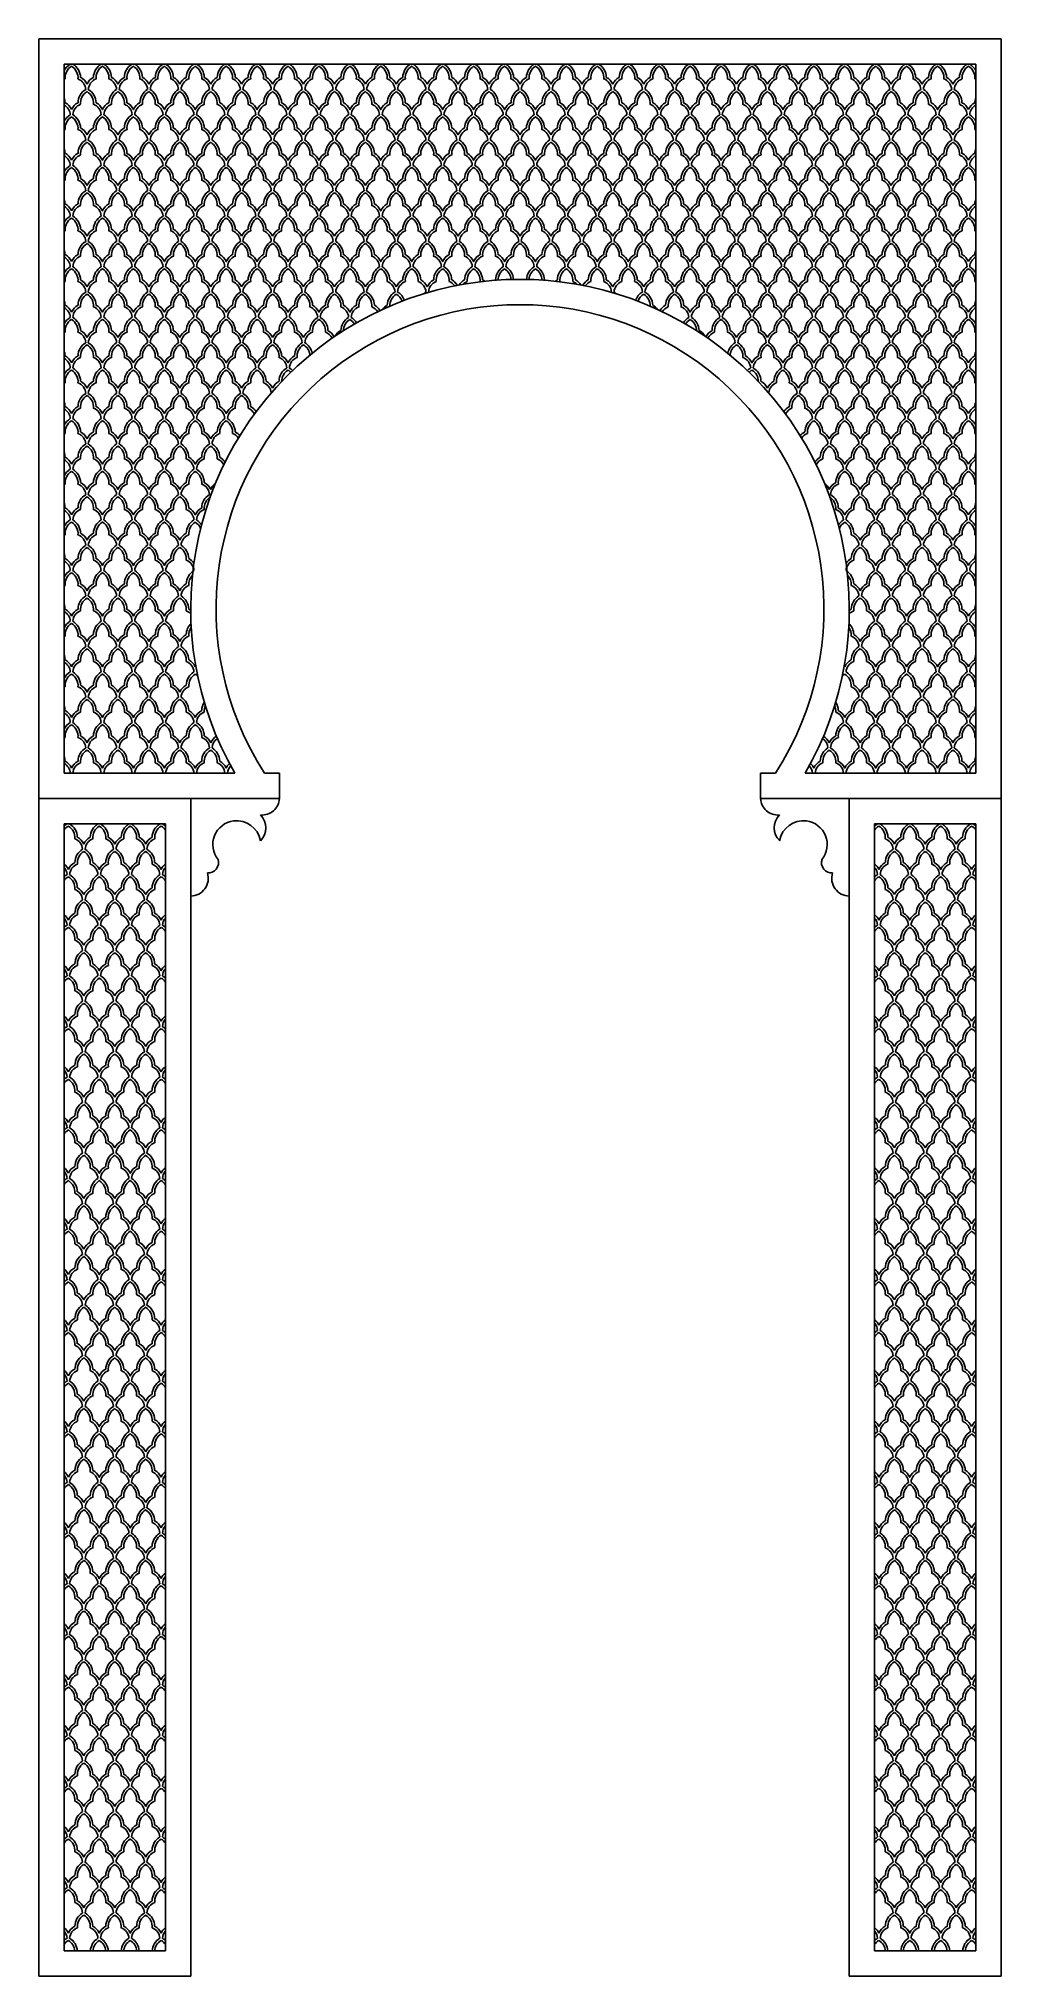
# Model space of a CAD drawing. Header units: inches. Extents: x 280228 to 284028, y 155671 to 163321.
import ezdxf

# ---------------------------------------------------------------- set-up
doc = ezdxf.new("R2010")
doc.units = ezdxf.units.IN
doc.header["$MEASUREMENT"] = 0
doc.layers.add('freecads.com', color=7, linetype='Continuous')

msp = doc.modelspace()

# ---------------------------------------------------------------- linework, layer by layer
at = {"layer": 'freecads.com'}
for p, q in [((280227.6, 163321.3, 0), (284027.6, 163321.3, 0)), ((280227.6, 163321.3, 0), (280227.6, 160321.3, 0)), ((284027.6, 163321.3, 0), (284027.6, 160321.3, 0)), ((280327.6, 163221.3, 0), (283927.6, 163221.3, 0)), ((280327.6, 160421.3, 0), (280327.6, 163221.3, 0)), ((280327.6, 160421.3, 0), (280327.6, 163221.3, 0)), ((283927.6, 160421.3, 0), (283927.6, 163221.3, 0)), ((280327.6, 160421.3, 0), (281001.7, 160421.3, 0)), ((281001.7, 160421.3, 0), (280327.6, 160421.3, 0)), ((281118.9, 160421.3, 0), (281177.6, 160421.3, 0)), ((281177.6, 160321.3, 0), (281177.6, 160421.3, 0)), ((283077.6, 160321.3, 0), (283077.6, 160421.3, 0)), ((283136.3, 160421.3, 0), (283077.6, 160421.3, 0)), ((283253.4, 160421.3, 0), (283927.6, 160421.3, 0)), ((280227.6, 160321.3, 0), (280827.6, 160321.3, 0)), ((280227.6, 155671.3, 0), (280227.6, 160321.3, 0)), ((280827.6, 160321.3, 0), (280827.6, 155671.3, 0)), ((280827.6, 160321.3, 0), (280827.6, 159936.3, 0)), ((280993.3, 160321.3, 0), (280827.6, 160321.3, 0)), ((281177.6, 160321.3, 0), (280993.3, 160321.3, 0)), ((283077.6, 160321.3, 0), (283261.8, 160321.3, 0)), ((283261.8, 160321.3, 0), (283427.6, 160321.3, 0)), ((284027.6, 160321.3, 0), (283427.6, 160321.3, 0)), ((283427.6, 160321.3, 0), (283427.6, 155671.3, 0)), ((283427.6, 160321.3, 0), (283427.6, 159936.3, 0)), ((284027.6, 155671.3, 0), (284027.6, 160321.3, 0)), ((280327.6, 160221.3, 0), (280727.6, 160221.3, 0)), ((280327.6, 155771.3, 0), (280327.6, 160221.3, 0)), ((280727.6, 160221.3, 0), (280727.6, 155771.3, 0)), ((283927.6, 160221.3, 0), (283527.6, 160221.3, 0)), ((283527.6, 160221.3, 0), (283527.6, 155771.3, 0)), ((283927.6, 155771.3, 0), (283927.6, 160221.3, 0)), ((280727.6, 155771.3, 0), (280327.6, 155771.3, 0)), ((283527.6, 155771.3, 0), (283927.6, 155771.3, 0)), ((280827.6, 155671.3, 0), (280227.6, 155671.3, 0)), ((283427.6, 155671.3, 0), (284027.6, 155671.3, 0))]:
    msp.add_line(p, q, dxfattribs=at)
at = {"layer": 'freecads.com', "elevation": 0}
for points in [[(280474.1, 163221.3, 0.257721), (280443.6, 163168.9, 0.167823), (280418.1, 163141.8, 0.167823)], [(280540.2, 163141.8, 0.167823), (280514.7, 163168.9, 0.257721), (280484.3, 163221.3)], [(280596.2, 163221.3, 0.257721), (280565.7, 163168.9, 0.167823), (280540.2, 163141.8, 0.167823)], [(280662.3, 163141.8, 0.167823), (280636.8, 163168.9, 0.257721), (280606.4, 163221.3)], [(280718.3, 163221.3, 0.257721), (280687.9, 163168.9, 0.167823), (280662.3, 163141.8, 0.167823)], [(280784.4, 163141.8, 0.167823), (280758.9, 163168.9, 0.257721), (280728.5, 163221.3)], [(280840.4, 163221.3, 0.257721), (280810, 163168.9, 0.167823), (280784.4, 163141.8, 0.167823)], [(280906.5, 163141.8, 0.167823), (280881, 163168.9, 0.257721), (280850.6, 163221.3)], [(280962.5, 163221.3, 0.257721), (280932.1, 163168.9, 0.167823), (280906.5, 163141.8, 0.167823)], [(281028.6, 163141.8, 0.167823), (281003.1, 163168.9, 0.257721), (280972.7, 163221.3)], [(281084.6, 163221.3, 0.257721), (281054.2, 163168.9, 0.167823), (281028.6, 163141.8, 0.167823)], [(281150.7, 163141.8, 0.167823), (281125.2, 163168.9, 0.257721), (281094.8, 163221.3)], [(281206.7, 163221.3, 0.257721), (281176.3, 163168.9, 0.167823), (281150.7, 163141.8, 0.167823)], [(281272.8, 163141.8, 0.167823), (281247.3, 163168.9, 0.257721), (281216.9, 163221.3)], [(281328.8, 163221.3, 0.257721), (281298.4, 163168.9, 0.167823), (281272.8, 163141.8, 0.167823)], [(281395, 163141.8, 0.167823), (281369.4, 163168.9, 0.257721), (281339, 163221.3)], [(281450.9, 163221.3, 0.257721), (281420.5, 163168.9, 0.167823), (281395, 163141.8, 0.167823)], [(281517.1, 163141.8, 0.167823), (281491.5, 163168.9, 0.257721), (281461.1, 163221.3)], [(281573, 163221.3, 0.257721), (281542.6, 163168.9, 0.167823), (281517.1, 163141.8, 0.167823)], [(281639.2, 163141.8, 0.167823), (281613.6, 163168.9, 0.257721), (281583.2, 163221.3)], [(281695.1, 163221.3, 0.257721), (281664.7, 163168.9, 0.167823), (281639.2, 163141.8, 0.167823)], [(281761.3, 163141.8, 0.167823), (281735.7, 163168.9, 0.257721), (281705.3, 163221.3)], [(281817.2, 163221.3, 0.257721), (281786.8, 163168.9, 0.167823), (281761.3, 163141.8, 0.167823)], [(281883.4, 163141.8, 0.167823), (281857.8, 163168.9, 0.257721), (281827.4, 163221.3)], [(281939.3, 163221.3, 0.257721), (281908.9, 163168.9, 0.167823), (281883.4, 163141.8, 0.167823)], [(282005.5, 163141.8, 0.167823), (281980, 163168.9, 0.257721), (281949.5, 163221.3)], [(282061.4, 163221.3, 0.257721), (282031, 163168.9, 0.167823), (282005.5, 163141.8, 0.167823)], [(282127.6, 163141.8, 0.167823), (282102.1, 163168.9, 0.257721), (282071.6, 163221.3)], [(282127.6, 163141.8, -0.167823), (282153.1, 163168.9, -0.257721), (282183.5, 163221.3)], [(282193.7, 163221.3, -0.257721), (282224.2, 163168.9, -0.167823), (282249.7, 163141.8, -0.167823)], [(282249.7, 163141.8, -0.167823), (282275.2, 163168.9, -0.257721), (282305.6, 163221.3)], [(282315.8, 163221.3, -0.257721), (282346.3, 163168.9, -0.167823), (282371.8, 163141.8, -0.167823)], [(282371.8, 163141.8, -0.167823), (282397.3, 163168.9, -0.257721), (282427.7, 163221.3)], [(282437.9, 163221.3, -0.257721), (282468.4, 163168.9, -0.167823), (282493.9, 163141.8, -0.167823)], [(282493.9, 163141.8, -0.167823), (282519.4, 163168.9, -0.257721), (282549.9, 163221.3)], [(282560, 163221.3, -0.257721), (282590.5, 163168.9, -0.167823), (282616, 163141.8, -0.167823)], [(282616, 163141.8, -0.167823), (282641.5, 163168.9, -0.257721), (282672, 163221.3)], [(282682.1, 163221.3, -0.257721), (282712.6, 163168.9, -0.167823), (282738.1, 163141.8, -0.167823)], [(282738.1, 163141.8, -0.167823), (282763.6, 163168.9, -0.257721), (282794.1, 163221.3)], [(282804.2, 163221.3, -0.257721), (282834.7, 163168.9, -0.167823), (282860.2, 163141.8, -0.167823)], [(282860.2, 163141.8, -0.167823), (282885.7, 163168.9, -0.257721), (282916.2, 163221.3)], [(282926.4, 163221.3, -0.257721), (282956.8, 163168.9, -0.167823), (282982.3, 163141.8, -0.167823)], [(282982.3, 163141.8, -0.167823), (283007.8, 163168.9, -0.257721), (283038.3, 163221.3)], [(283048.5, 163221.3, -0.257721), (283078.9, 163168.9, -0.167823), (283104.4, 163141.8, -0.167823)], [(283104.4, 163141.8, -0.167823), (283129.9, 163168.9, -0.257721), (283160.4, 163221.3)], [(283170.6, 163221.3, -0.257721), (283201, 163168.9, -0.167823), (283226.5, 163141.8, -0.167823)], [(283226.5, 163141.8, -0.167823), (283252, 163168.9, -0.257721), (283282.5, 163221.3)], [(283292.7, 163221.3, -0.257721), (283323.1, 163168.9, -0.167823), (283348.6, 163141.8, -0.167823)], [(283348.6, 163141.8, -0.167823), (283374.2, 163168.9, -0.257721), (283404.6, 163221.3)], [(283414.8, 163221.3, -0.257721), (283445.2, 163168.9, -0.167823), (283470.7, 163141.8, -0.167823)], [(283470.7, 163141.8, -0.167823), (283496.3, 163168.9, -0.257721), (283526.7, 163221.3)], [(283536.9, 163221.3, -0.257721), (283567.3, 163168.9, -0.167823), (283592.8, 163141.8, -0.167823)], [(283592.8, 163141.8, -0.167823), (283618.4, 163168.9, -0.257721), (283648.8, 163221.3)], [(283659, 163221.3, -0.257721), (283689.4, 163168.9, -0.167823), (283714.9, 163141.8, -0.167823)], [(283714.9, 163141.8, -0.167823), (283740.5, 163168.9, -0.257721), (283770.9, 163221.3)], [(283781.1, 163221.3, -0.257721), (283811.5, 163168.9, -0.167823), (283837, 163141.8, -0.167823)], [(280418.1, 163112.6, -0.288877), (280443.4, 163062.5, -0.29664), (280474.1, 163021.3, -0.29664)], [(280484.3, 163021.3, -0.29664), (280514.9, 163062.5, -0.288877), (280540.2, 163112.6)], [(280540.2, 163112.6, -0.288877), (280565.5, 163062.5, -0.29664), (280596.2, 163021.3, -0.29664)], [(280606.4, 163021.3, -0.29664), (280637, 163062.5, -0.288877), (280662.3, 163112.6)], [(280662.3, 163112.6, -0.288877), (280687.6, 163062.5, -0.29664), (280718.3, 163021.3, -0.29664)], [(280728.5, 163021.3, -0.29664), (280759.1, 163062.5, -0.288877), (280784.4, 163112.6)], [(280784.4, 163112.6, -0.288877), (280809.7, 163062.5, -0.29664), (280840.4, 163021.3, -0.29664)], [(280850.6, 163021.3, -0.29664), (280881.2, 163062.5, -0.288877), (280906.5, 163112.6)], [(280906.5, 163112.6, -0.288877), (280931.8, 163062.5, -0.29664), (280962.5, 163021.3, -0.29664)], [(280972.7, 163021.3, -0.29664), (281003.3, 163062.5, -0.288877), (281028.6, 163112.6)], [(281028.6, 163112.6, -0.288877), (281053.9, 163062.5, -0.29664), (281084.6, 163021.3, -0.29664)], [(281094.8, 163021.3, -0.29664), (281125.4, 163062.5, -0.288877), (281150.7, 163112.6)], [(281150.7, 163112.6, -0.288877), (281176.1, 163062.5, -0.29664), (281206.7, 163021.3, -0.29664)], [(281216.9, 163021.3, -0.29664), (281247.5, 163062.5, -0.288877), (281272.8, 163112.6)], [(281272.8, 163112.6, -0.288877), (281298.2, 163062.5, -0.29664), (281328.8, 163021.3, -0.29664)], [(281339, 163021.3, -0.29664), (281369.6, 163062.5, -0.288877), (281395, 163112.6)], [(281395, 163112.6, -0.288877), (281420.3, 163062.5, -0.29664), (281450.9, 163021.3, -0.29664)], [(281461.1, 163021.3, -0.29664), (281491.7, 163062.5, -0.288877), (281517.1, 163112.6)], [(281517.1, 163112.6, -0.288877), (281542.4, 163062.5, -0.29664), (281573, 163021.3, -0.29664)], [(281583.2, 163021.3, -0.29664), (281613.9, 163062.5, -0.288877), (281639.2, 163112.6)], [(281639.2, 163112.6, -0.288877), (281664.5, 163062.5, -0.29664), (281695.1, 163021.3, -0.29664)], [(281705.3, 163021.3, -0.29664), (281736, 163062.5, -0.288877), (281761.3, 163112.6)], [(281761.3, 163112.6, -0.288877), (281786.6, 163062.5, -0.29664), (281817.2, 163021.3, -0.29664)], [(281827.4, 163021.3, -0.29664), (281858.1, 163062.5, -0.288877), (281883.4, 163112.6)], [(281883.4, 163112.6, -0.288877), (281908.7, 163062.5, -0.29664), (281939.3, 163021.3, -0.29664)], [(281949.5, 163021.3, -0.29664), (281980.2, 163062.5, -0.288877), (282005.5, 163112.6)], [(282005.5, 163112.6, -0.288877), (282030.8, 163062.5, -0.29664), (282061.4, 163021.3, -0.29664)], [(282071.6, 163021.3, -0.29664), (282102.3, 163062.5, -0.288877), (282127.6, 163112.6)], [(282183.5, 163021.3, 0.29664), (282152.9, 163062.5, 0.288877), (282127.6, 163112.6)], [(282249.7, 163112.6, 0.288877), (282224.4, 163062.5, 0.29664), (282193.7, 163021.3, 0.29664)], [(282305.6, 163021.3, 0.29664), (282275, 163062.5, 0.288877), (282249.7, 163112.6)], [(282371.8, 163112.6, 0.288877), (282346.5, 163062.5, 0.29664), (282315.8, 163021.3, 0.29664)], [(282427.7, 163021.3, 0.29664), (282397.1, 163062.5, 0.288877), (282371.8, 163112.6)], [(282493.9, 163112.6, 0.288877), (282468.6, 163062.5, 0.29664), (282437.9, 163021.3, 0.29664)], [(282549.9, 163021.3, 0.29664), (282519.2, 163062.5, 0.288877), (282493.9, 163112.6)], [(282616, 163112.6, 0.288877), (282590.7, 163062.5, 0.29664), (282560, 163021.3, 0.29664)], [(282672, 163021.3, 0.29664), (282641.3, 163062.5, 0.288877), (282616, 163112.6)], [(282738.1, 163112.6, 0.288877), (282712.8, 163062.5, 0.29664), (282682.1, 163021.3, 0.29664)], [(282794.1, 163021.3, 0.29664), (282763.4, 163062.5, 0.288877), (282738.1, 163112.6)], [(282860.2, 163112.6, 0.288877), (282834.9, 163062.5, 0.29664), (282804.2, 163021.3, 0.29664)], [(282916.2, 163021.3, 0.29664), (282885.5, 163062.5, 0.288877), (282860.2, 163112.6)], [(282982.3, 163112.6, 0.288877), (282957, 163062.5, 0.29664), (282926.4, 163021.3, 0.29664)], [(283038.3, 163021.3, 0.29664), (283007.6, 163062.5, 0.288877), (282982.3, 163112.6)], [(283104.4, 163112.6, 0.288877), (283079.1, 163062.5, 0.29664), (283048.5, 163021.3, 0.29664)], [(283160.4, 163021.3, 0.29664), (283129.7, 163062.5, 0.288877), (283104.4, 163112.6)], [(283226.5, 163112.6, 0.288877), (283201.2, 163062.5, 0.29664), (283170.6, 163021.3, 0.29664)], [(283282.5, 163021.3, 0.29664), (283251.8, 163062.5, 0.288877), (283226.5, 163112.6)], [(283348.6, 163112.6, 0.288877), (283323.3, 163062.5, 0.29664), (283292.7, 163021.3, 0.29664)], [(283404.6, 163021.3, 0.29664), (283373.9, 163062.5, 0.288877), (283348.6, 163112.6)], [(283470.7, 163112.6, 0.288877), (283445.4, 163062.5, 0.29664), (283414.8, 163021.3, 0.29664)], [(283526.7, 163021.3, 0.29664), (283496, 163062.5, 0.288877), (283470.7, 163112.6)], [(283592.8, 163112.6, 0.288877), (283567.5, 163062.5, 0.29664), (283536.9, 163021.3, 0.29664)], [(283648.8, 163021.3, 0.29664), (283618.1, 163062.5, 0.288877), (283592.8, 163112.6)], [(283714.9, 163112.6, 0.288877), (283689.6, 163062.5, 0.29664), (283659, 163021.3, 0.29664)], [(283770.9, 163021.3, 0.29664), (283740.2, 163062.5, 0.288877), (283714.9, 163112.6)], [(283837, 163112.6, 0.288877), (283811.7, 163062.5, 0.29664), (283781.1, 163021.3, 0.29664)], [(280474.1, 163021.3, 0.257721), (280443.6, 162968.9, 0.167823), (280418.1, 162941.8, 0.167823)], [(280540.2, 162941.8, 0.167823), (280514.7, 162968.9, 0.257721), (280484.3, 163021.3)], [(280596.2, 163021.3, 0.257721), (280565.7, 162968.9, 0.167823), (280540.2, 162941.8, 0.167823)], [(280662.3, 162941.8, 0.167823), (280636.8, 162968.9, 0.257721), (280606.4, 163021.3)], [(280718.3, 163021.3, 0.257721), (280687.9, 162968.9, 0.167823), (280662.3, 162941.8, 0.167823)], [(280784.4, 162941.8, 0.167823), (280758.9, 162968.9, 0.257721), (280728.5, 163021.3)], [(280840.4, 163021.3, 0.257721), (280810, 162968.9, 0.167823), (280784.4, 162941.8, 0.167823)], [(280906.5, 162941.8, 0.167823), (280881, 162968.9, 0.257721), (280850.6, 163021.3)], [(280962.5, 163021.3, 0.257721), (280932.1, 162968.9, 0.167823), (280906.5, 162941.8, 0.167823)], [(281028.6, 162941.8, 0.167823), (281003.1, 162968.9, 0.257721), (280972.7, 163021.3)], [(281084.6, 163021.3, 0.257721), (281054.2, 162968.9, 0.167823), (281028.6, 162941.8, 0.167823)], [(281150.7, 162941.8, 0.167823), (281125.2, 162968.9, 0.257721), (281094.8, 163021.3)], [(281206.7, 163021.3, 0.257721), (281176.3, 162968.9, 0.167823), (281150.7, 162941.8, 0.167823)], [(281272.8, 162941.8, 0.167823), (281247.3, 162968.9, 0.257721), (281216.9, 163021.3)], [(281328.8, 163021.3, 0.257721), (281298.4, 162968.9, 0.167823), (281272.8, 162941.8, 0.167823)], [(281395, 162941.8, 0.167823), (281369.4, 162968.9, 0.257721), (281339, 163021.3)], [(281450.9, 163021.3, 0.257721), (281420.5, 162968.9, 0.167823), (281395, 162941.8, 0.167823)], [(281517.1, 162941.8, 0.167823), (281491.5, 162968.9, 0.257721), (281461.1, 163021.3)], [(281573, 163021.3, 0.257721), (281542.6, 162968.9, 0.167823), (281517.1, 162941.8, 0.167823)], [(281639.2, 162941.8, 0.167823), (281613.6, 162968.9, 0.257721), (281583.2, 163021.3)], [(281695.1, 163021.3, 0.257721), (281664.7, 162968.9, 0.167823), (281639.2, 162941.8, 0.167823)], [(281761.3, 162941.8, 0.167823), (281735.7, 162968.9, 0.257721), (281705.3, 163021.3)], [(281817.2, 163021.3, 0.257721), (281786.8, 162968.9, 0.167823), (281761.3, 162941.8, 0.167823)], [(281883.4, 162941.8, 0.167823), (281857.8, 162968.9, 0.257721), (281827.4, 163021.3)], [(281939.3, 163021.3, 0.257721), (281908.9, 162968.9, 0.167823), (281883.4, 162941.8, 0.167823)], [(282005.5, 162941.8, 0.167823), (281980, 162968.9, 0.257721), (281949.5, 163021.3)], [(282061.4, 163021.3, 0.257721), (282031, 162968.9, 0.167823), (282005.5, 162941.8, 0.167823)], [(282127.6, 162941.8, 0.167823), (282102.1, 162968.9, 0.257721), (282071.6, 163021.3)], [(282127.6, 162941.8, -0.167823), (282153.1, 162968.9, -0.257721), (282183.5, 163021.3)], [(282193.7, 163021.3, -0.257721), (282224.2, 162968.9, -0.167823), (282249.7, 162941.8, -0.167823)], [(282249.7, 162941.8, -0.167823), (282275.2, 162968.9, -0.257721), (282305.6, 163021.3)], [(282315.8, 163021.3, -0.257721), (282346.3, 162968.9, -0.167823), (282371.8, 162941.8, -0.167823)], [(282371.8, 162941.8, -0.167823), (282397.3, 162968.9, -0.257721), (282427.7, 163021.3)], [(282437.9, 163021.3, -0.257721), (282468.4, 162968.9, -0.167823), (282493.9, 162941.8, -0.167823)], [(282493.9, 162941.8, -0.167823), (282519.4, 162968.9, -0.257721), (282549.9, 163021.3)], [(282560, 163021.3, -0.257721), (282590.5, 162968.9, -0.167823), (282616, 162941.8, -0.167823)], [(282616, 162941.8, -0.167823), (282641.5, 162968.9, -0.257721), (282672, 163021.3)], [(282682.1, 163021.3, -0.257721), (282712.6, 162968.9, -0.167823), (282738.1, 162941.8, -0.167823)], [(282738.1, 162941.8, -0.167823), (282763.6, 162968.9, -0.257721), (282794.1, 163021.3)], [(282804.2, 163021.3, -0.257721), (282834.7, 162968.9, -0.167823), (282860.2, 162941.8, -0.167823)], [(282860.2, 162941.8, -0.167823), (282885.7, 162968.9, -0.257721), (282916.2, 163021.3)], [(282926.4, 163021.3, -0.257721), (282956.8, 162968.9, -0.167823), (282982.3, 162941.8, -0.167823)], [(282982.3, 162941.8, -0.167823), (283007.8, 162968.9, -0.257721), (283038.3, 163021.3)], [(283048.5, 163021.3, -0.257721), (283078.9, 162968.9, -0.167823), (283104.4, 162941.8, -0.167823)], [(283104.4, 162941.8, -0.167823), (283129.9, 162968.9, -0.257721), (283160.4, 163021.3)], [(283170.6, 163021.3, -0.257721), (283201, 162968.9, -0.167823), (283226.5, 162941.8, -0.167823)], [(283226.5, 162941.8, -0.167823), (283252, 162968.9, -0.257721), (283282.5, 163021.3)], [(283292.7, 163021.3, -0.257721), (283323.1, 162968.9, -0.167823), (283348.6, 162941.8, -0.167823)], [(283348.6, 162941.8, -0.167823), (283374.2, 162968.9, -0.257721), (283404.6, 163021.3)], [(283414.8, 163021.3, -0.257721), (283445.2, 162968.9, -0.167823), (283470.7, 162941.8, -0.167823)], [(283470.7, 162941.8, -0.167823), (283496.3, 162968.9, -0.257721), (283526.7, 163021.3)], [(283536.9, 163021.3, -0.257721), (283567.3, 162968.9, -0.167823), (283592.8, 162941.8, -0.167823)], [(283592.8, 162941.8, -0.167823), (283618.4, 162968.9, -0.257721), (283648.8, 163021.3)], [(283659, 163021.3, -0.257721), (283689.4, 162968.9, -0.167823), (283714.9, 162941.8, -0.167823)], [(283714.9, 162941.8, -0.167823), (283740.5, 162968.9, -0.257721), (283770.9, 163021.3)], [(283781.1, 163021.3, -0.257721), (283811.5, 162968.9, -0.167823), (283837, 162941.8, -0.167823)], [(280418.1, 162912.6, -0.288877), (280443.4, 162862.5, -0.29664), (280474.1, 162821.3, -0.29664)], [(280484.3, 162821.3, -0.29664), (280514.9, 162862.5, -0.288877), (280540.2, 162912.6)], [(280540.2, 162912.6, -0.288877), (280565.5, 162862.5, -0.29664), (280596.2, 162821.3, -0.29664)], [(280606.4, 162821.3, -0.29664), (280637, 162862.5, -0.288877), (280662.3, 162912.6)], [(280662.3, 162912.6, -0.288877), (280687.6, 162862.5, -0.29664), (280718.3, 162821.3, -0.29664)], [(280728.5, 162821.3, -0.29664), (280759.1, 162862.5, -0.288877), (280784.4, 162912.6)], [(280784.4, 162912.6, -0.288877), (280809.7, 162862.5, -0.29664), (280840.4, 162821.3, -0.29664)], [(280850.6, 162821.3, -0.29664), (280881.2, 162862.5, -0.288877), (280906.5, 162912.6)], [(280906.5, 162912.6, -0.288877), (280931.8, 162862.5, -0.29664), (280962.5, 162821.3, -0.29664)], [(280972.7, 162821.3, -0.29664), (281003.3, 162862.5, -0.288877), (281028.6, 162912.6)], [(281028.6, 162912.6, -0.288877), (281053.9, 162862.5, -0.29664), (281084.6, 162821.3, -0.29664)], [(281094.8, 162821.3, -0.29664), (281125.4, 162862.5, -0.288877), (281150.7, 162912.6)], [(281150.7, 162912.6, -0.288877), (281176.1, 162862.5, -0.29664), (281206.7, 162821.3, -0.29664)], [(281216.9, 162821.3, -0.29664), (281247.5, 162862.5, -0.288877), (281272.8, 162912.6)], [(281272.8, 162912.6, -0.288877), (281298.2, 162862.5, -0.29664), (281328.8, 162821.3, -0.29664)], [(281339, 162821.3, -0.29664), (281369.6, 162862.5, -0.288877), (281395, 162912.6)], [(281395, 162912.6, -0.288877), (281420.3, 162862.5, -0.29664), (281450.9, 162821.3, -0.29664)], [(281461.1, 162821.3, -0.29664), (281491.7, 162862.5, -0.288877), (281517.1, 162912.6)], [(281517.1, 162912.6, -0.288877), (281542.4, 162862.5, -0.29664), (281573, 162821.3, -0.29664)], [(281583.2, 162821.3, -0.29664), (281613.9, 162862.5, -0.288877), (281639.2, 162912.6)], [(281639.2, 162912.6, -0.288877), (281664.5, 162862.5, -0.29664), (281695.1, 162821.3, -0.29664)], [(281705.3, 162821.3, -0.29664), (281736, 162862.5, -0.288877), (281761.3, 162912.6)], [(281761.3, 162912.6, -0.288877), (281786.6, 162862.5, -0.29664), (281817.2, 162821.3, -0.29664)], [(281827.4, 162821.3, -0.29664), (281858.1, 162862.5, -0.288877), (281883.4, 162912.6)], [(281883.4, 162912.6, -0.288877), (281908.7, 162862.5, -0.29664), (281939.3, 162821.3, -0.29664)], [(281949.5, 162821.3, -0.29664), (281980.2, 162862.5, -0.288877), (282005.5, 162912.6)], [(282005.5, 162912.6, -0.288877), (282030.8, 162862.5, -0.29664), (282061.4, 162821.3, -0.29664)], [(282071.6, 162821.3, -0.29664), (282102.3, 162862.5, -0.288877), (282127.6, 162912.6)], [(282183.5, 162821.3, 0.29664), (282152.9, 162862.5, 0.288877), (282127.6, 162912.6)], [(282249.7, 162912.6, 0.288877), (282224.4, 162862.5, 0.29664), (282193.7, 162821.3, 0.29664)], [(282305.6, 162821.3, 0.29664), (282275, 162862.5, 0.288877), (282249.7, 162912.6)], [(282371.8, 162912.6, 0.288877), (282346.5, 162862.5, 0.29664), (282315.8, 162821.3, 0.29664)], [(282427.7, 162821.3, 0.29664), (282397.1, 162862.5, 0.288877), (282371.8, 162912.6)], [(282493.9, 162912.6, 0.288877), (282468.6, 162862.5, 0.29664), (282437.9, 162821.3, 0.29664)], [(282549.9, 162821.3, 0.29664), (282519.2, 162862.5, 0.288877), (282493.9, 162912.6)], [(282616, 162912.6, 0.288877), (282590.7, 162862.5, 0.29664), (282560, 162821.3, 0.29664)], [(282672, 162821.3, 0.29664), (282641.3, 162862.5, 0.288877), (282616, 162912.6)], [(282738.1, 162912.6, 0.288877), (282712.8, 162862.5, 0.29664), (282682.1, 162821.3, 0.29664)], [(282794.1, 162821.3, 0.29664), (282763.4, 162862.5, 0.288877), (282738.1, 162912.6)], [(282860.2, 162912.6, 0.288877), (282834.9, 162862.5, 0.29664), (282804.2, 162821.3, 0.29664)], [(282916.2, 162821.3, 0.29664), (282885.5, 162862.5, 0.288877), (282860.2, 162912.6)], [(282982.3, 162912.6, 0.288877), (282957, 162862.5, 0.29664), (282926.4, 162821.3, 0.29664)], [(283038.3, 162821.3, 0.29664), (283007.6, 162862.5, 0.288877), (282982.3, 162912.6)], [(283104.4, 162912.6, 0.288877), (283079.1, 162862.5, 0.29664), (283048.5, 162821.3, 0.29664)], [(283160.4, 162821.3, 0.29664), (283129.7, 162862.5, 0.288877), (283104.4, 162912.6)], [(283226.5, 162912.6, 0.288877), (283201.2, 162862.5, 0.29664), (283170.6, 162821.3, 0.29664)], [(283282.5, 162821.3, 0.29664), (283251.8, 162862.5, 0.288877), (283226.5, 162912.6)], [(283348.6, 162912.6, 0.288877), (283323.3, 162862.5, 0.29664), (283292.7, 162821.3, 0.29664)], [(283404.6, 162821.3, 0.29664), (283373.9, 162862.5, 0.288877), (283348.6, 162912.6)], [(283470.7, 162912.6, 0.288877), (283445.4, 162862.5, 0.29664), (283414.8, 162821.3, 0.29664)], [(283526.7, 162821.3, 0.29664), (283496, 162862.5, 0.288877), (283470.7, 162912.6)], [(283592.8, 162912.6, 0.288877), (283567.5, 162862.5, 0.29664), (283536.9, 162821.3, 0.29664)], [(283648.8, 162821.3, 0.29664), (283618.1, 162862.5, 0.288877), (283592.8, 162912.6)], [(283714.9, 162912.6, 0.288877), (283689.6, 162862.5, 0.29664), (283659, 162821.3, 0.29664)], [(283770.9, 162821.3, 0.29664), (283740.2, 162862.5, 0.288877), (283714.9, 162912.6)], [(283837, 162912.6, 0.288877), (283811.7, 162862.5, 0.29664), (283781.1, 162821.3, 0.29664)], [(280474.1, 162821.3, 0.257721), (280443.6, 162768.9, 0.167823), (280418.1, 162741.8, 0.167823)], [(280540.2, 162741.8, 0.167823), (280514.7, 162768.9, 0.257721), (280484.3, 162821.3)], [(280596.2, 162821.3, 0.257721), (280565.7, 162768.9, 0.167823), (280540.2, 162741.8, 0.167823)], [(280662.3, 162741.8, 0.167823), (280636.8, 162768.9, 0.257721), (280606.4, 162821.3)], [(280718.3, 162821.3, 0.257721), (280687.9, 162768.9, 0.167823), (280662.3, 162741.8, 0.167823)], [(280784.4, 162741.8, 0.167823), (280758.9, 162768.9, 0.257721), (280728.5, 162821.3)], [(280840.4, 162821.3, 0.257721), (280810, 162768.9, 0.167823), (280784.4, 162741.8, 0.167823)], [(280906.5, 162741.8, 0.167823), (280881, 162768.9, 0.257721), (280850.6, 162821.3)], [(280962.5, 162821.3, 0.257721), (280932.1, 162768.9, 0.167823), (280906.5, 162741.8, 0.167823)], [(281028.6, 162741.8, 0.167823), (281003.1, 162768.9, 0.257721), (280972.7, 162821.3)], [(281084.6, 162821.3, 0.257721), (281054.2, 162768.9, 0.167823), (281028.6, 162741.8, 0.167823)], [(281150.7, 162741.8, 0.167823), (281125.2, 162768.9, 0.257721), (281094.8, 162821.3)], [(281206.7, 162821.3, 0.257721), (281176.3, 162768.9, 0.167823), (281150.7, 162741.8, 0.167823)], [(281272.8, 162741.8, 0.167823), (281247.3, 162768.9, 0.257721), (281216.9, 162821.3)], [(281328.8, 162821.3, 0.257721), (281298.4, 162768.9, 0.167823), (281272.8, 162741.8, 0.167823)], [(281395, 162741.8, 0.167823), (281369.4, 162768.9, 0.257721), (281339, 162821.3)], [(281450.9, 162821.3, 0.257721), (281420.5, 162768.9, 0.167823), (281395, 162741.8, 0.167823)], [(281517.1, 162741.8, 0.167823), (281491.5, 162768.9, 0.257721), (281461.1, 162821.3)], [(281573, 162821.3, 0.257721), (281542.6, 162768.9, 0.167823), (281517.1, 162741.8, 0.167823)], [(281639.2, 162741.8, 0.167823), (281613.6, 162768.9, 0.257721), (281583.2, 162821.3)], [(281695.1, 162821.3, 0.257721), (281664.7, 162768.9, 0.167823), (281639.2, 162741.8, 0.167823)], [(281761.3, 162741.8, 0.167823), (281735.7, 162768.9, 0.257721), (281705.3, 162821.3)], [(281817.2, 162821.3, 0.257721), (281786.8, 162768.9, 0.167823), (281761.3, 162741.8, 0.167823)], [(281883.4, 162741.8, 0.167823), (281857.8, 162768.9, 0.257721), (281827.4, 162821.3)], [(281939.3, 162821.3, 0.257721), (281908.9, 162768.9, 0.167823), (281883.4, 162741.8, 0.167823)], [(282005.5, 162741.8, 0.167823), (281980, 162768.9, 0.257721), (281949.5, 162821.3)], [(282061.4, 162821.3, 0.257721), (282031, 162768.9, 0.167823), (282005.5, 162741.8, 0.167823)], [(282127.6, 162741.8, 0.167823), (282102.1, 162768.9, 0.257721), (282071.6, 162821.3)], [(282127.6, 162741.8, -0.167823), (282153.1, 162768.9, -0.257721), (282183.5, 162821.3)], [(282193.7, 162821.3, -0.257721), (282224.2, 162768.9, -0.167823), (282249.7, 162741.8, -0.167823)], [(282249.7, 162741.8, -0.167823), (282275.2, 162768.9, -0.257721), (282305.6, 162821.3)], [(282315.8, 162821.3, -0.257721), (282346.3, 162768.9, -0.167823), (282371.8, 162741.8, -0.167823)], [(282371.8, 162741.8, -0.167823), (282397.3, 162768.9, -0.257721), (282427.7, 162821.3)], [(282437.9, 162821.3, -0.257721), (282468.4, 162768.9, -0.167823), (282493.9, 162741.8, -0.167823)], [(282493.9, 162741.8, -0.167823), (282519.4, 162768.9, -0.257721), (282549.9, 162821.3)], [(282560, 162821.3, -0.257721), (282590.5, 162768.9, -0.167823), (282616, 162741.8, -0.167823)], [(282616, 162741.8, -0.167823), (282641.5, 162768.9, -0.257721), (282672, 162821.3)], [(282682.1, 162821.3, -0.257721), (282712.6, 162768.9, -0.167823), (282738.1, 162741.8, -0.167823)], [(282738.1, 162741.8, -0.167823), (282763.6, 162768.9, -0.257721), (282794.1, 162821.3)], [(282804.2, 162821.3, -0.257721), (282834.7, 162768.9, -0.167823), (282860.2, 162741.8, -0.167823)], [(282860.2, 162741.8, -0.167823), (282885.7, 162768.9, -0.257721), (282916.2, 162821.3)], [(282926.4, 162821.3, -0.257721), (282956.8, 162768.9, -0.167823), (282982.3, 162741.8, -0.167823)], [(282982.3, 162741.8, -0.167823), (283007.8, 162768.9, -0.257721), (283038.3, 162821.3)], [(283048.5, 162821.3, -0.257721), (283078.9, 162768.9, -0.167823), (283104.4, 162741.8, -0.167823)], [(283104.4, 162741.8, -0.167823), (283129.9, 162768.9, -0.257721), (283160.4, 162821.3)], [(283170.6, 162821.3, -0.257721), (283201, 162768.9, -0.167823), (283226.5, 162741.8, -0.167823)], [(283226.5, 162741.8, -0.167823), (283252, 162768.9, -0.257721), (283282.5, 162821.3)], [(283292.7, 162821.3, -0.257721), (283323.1, 162768.9, -0.167823), (283348.6, 162741.8, -0.167823)], [(283348.6, 162741.8, -0.167823), (283374.2, 162768.9, -0.257721), (283404.6, 162821.3)], [(283414.8, 162821.3, -0.257721), (283445.2, 162768.9, -0.167823), (283470.7, 162741.8, -0.167823)], [(283470.7, 162741.8, -0.167823), (283496.3, 162768.9, -0.257721), (283526.7, 162821.3)], [(283536.9, 162821.3, -0.257721), (283567.3, 162768.9, -0.167823), (283592.8, 162741.8, -0.167823)], [(283592.8, 162741.8, -0.167823), (283618.4, 162768.9, -0.257721), (283648.8, 162821.3)], [(283659, 162821.3, -0.257721), (283689.4, 162768.9, -0.167823), (283714.9, 162741.8, -0.167823)], [(283714.9, 162741.8, -0.167823), (283740.5, 162768.9, -0.257721), (283770.9, 162821.3)], [(283781.1, 162821.3, -0.257721), (283811.5, 162768.9, -0.167823), (283837, 162741.8, -0.167823)], [(280418.1, 162712.6, -0.288877), (280443.4, 162662.5, -0.29664), (280474.1, 162621.3, -0.29664)], [(280484.3, 162621.3, -0.29664), (280514.9, 162662.5, -0.288877), (280540.2, 162712.6)], [(280540.2, 162712.6, -0.288877), (280565.5, 162662.5, -0.29664), (280596.2, 162621.3, -0.29664)], [(280606.4, 162621.3, -0.29664), (280637, 162662.5, -0.288877), (280662.3, 162712.6)], [(280662.3, 162712.6, -0.288877), (280687.6, 162662.5, -0.29664), (280718.3, 162621.3, -0.29664)], [(280728.5, 162621.3, -0.29664), (280759.1, 162662.5, -0.288877), (280784.4, 162712.6)], [(280784.4, 162712.6, -0.288877), (280809.7, 162662.5, -0.29664), (280840.4, 162621.3, -0.29664)], [(280850.6, 162621.3, -0.29664), (280881.2, 162662.5, -0.288877), (280906.5, 162712.6)], [(280906.5, 162712.6, -0.288877), (280931.8, 162662.5, -0.29664), (280962.5, 162621.3, -0.29664)], [(280972.7, 162621.3, -0.29664), (281003.3, 162662.5, -0.288877), (281028.6, 162712.6)], [(281028.6, 162712.6, -0.288877), (281053.9, 162662.5, -0.29664), (281084.6, 162621.3, -0.29664)], [(281094.8, 162621.3, -0.29664), (281125.4, 162662.5, -0.288877), (281150.7, 162712.6)], [(281150.7, 162712.6, -0.288877), (281176.1, 162662.5, -0.29664), (281206.7, 162621.3, -0.29664)], [(281216.9, 162621.3, -0.29664), (281247.5, 162662.5, -0.288877), (281272.8, 162712.6)], [(281272.8, 162712.6, -0.288877), (281298.2, 162662.5, -0.29664), (281328.8, 162621.3, -0.29664)], [(281339, 162621.3, -0.29664), (281369.6, 162662.5, -0.288877), (281395, 162712.6)], [(281395, 162712.6, -0.288877), (281420.3, 162662.5, -0.29664), (281450.9, 162621.3, -0.29664)], [(281461.1, 162621.3, -0.29664), (281491.7, 162662.5, -0.288877), (281517.1, 162712.6)], [(281517.1, 162712.6, -0.288877), (281542.4, 162662.5, -0.29664), (281573, 162621.3, -0.29664)], [(281583.2, 162621.3, -0.29664), (281613.9, 162662.5, -0.288877), (281639.2, 162712.6)], [(281639.2, 162712.6, -0.288877), (281664.5, 162662.5, -0.29664), (281695.1, 162621.3, -0.29664)], [(281705.3, 162621.3, -0.29664), (281736, 162662.5, -0.288877), (281761.3, 162712.6)], [(281761.3, 162712.6, -0.288877), (281786.6, 162662.5, -0.29664), (281817.2, 162621.3, -0.29664)], [(281827.4, 162621.3, -0.29664), (281858.1, 162662.5, -0.288877), (281883.4, 162712.6)], [(281883.4, 162712.6, -0.288877), (281908.7, 162662.5, -0.29664), (281939.3, 162621.3, -0.29664)], [(281949.5, 162621.3, -0.29664), (281980.2, 162662.5, -0.288877), (282005.5, 162712.6)], [(282005.5, 162712.6, -0.288877), (282030.8, 162662.5, -0.29664), (282061.4, 162621.3, -0.29664)], [(282071.6, 162621.3, -0.29664), (282102.3, 162662.5, -0.288877), (282127.6, 162712.6)], [(282183.5, 162621.3, 0.29664), (282152.9, 162662.5, 0.288877), (282127.6, 162712.6)], [(282249.7, 162712.6, 0.288877), (282224.4, 162662.5, 0.29664), (282193.7, 162621.3, 0.29664)], [(282305.6, 162621.3, 0.29664), (282275, 162662.5, 0.288877), (282249.7, 162712.6)], [(282371.8, 162712.6, 0.288877), (282346.5, 162662.5, 0.29664), (282315.8, 162621.3, 0.29664)], [(282427.7, 162621.3, 0.29664), (282397.1, 162662.5, 0.288877), (282371.8, 162712.6)], [(282493.9, 162712.6, 0.288877), (282468.6, 162662.5, 0.29664), (282437.9, 162621.3, 0.29664)], [(282549.9, 162621.3, 0.29664), (282519.2, 162662.5, 0.288877), (282493.9, 162712.6)], [(282616, 162712.6, 0.288877), (282590.7, 162662.5, 0.29664), (282560, 162621.3, 0.29664)], [(282672, 162621.3, 0.29664), (282641.3, 162662.5, 0.288877), (282616, 162712.6)], [(282738.1, 162712.6, 0.288877), (282712.8, 162662.5, 0.29664), (282682.1, 162621.3, 0.29664)], [(282794.1, 162621.3, 0.29664), (282763.4, 162662.5, 0.288877), (282738.1, 162712.6)], [(282860.2, 162712.6, 0.288877), (282834.9, 162662.5, 0.29664), (282804.2, 162621.3, 0.29664)], [(282916.2, 162621.3, 0.29664), (282885.5, 162662.5, 0.288877), (282860.2, 162712.6)], [(282982.3, 162712.6, 0.288877), (282957, 162662.5, 0.29664), (282926.4, 162621.3, 0.29664)], [(283038.3, 162621.3, 0.29664), (283007.6, 162662.5, 0.288877), (282982.3, 162712.6)], [(283104.4, 162712.6, 0.288877), (283079.1, 162662.5, 0.29664), (283048.5, 162621.3, 0.29664)], [(283160.4, 162621.3, 0.29664), (283129.7, 162662.5, 0.288877), (283104.4, 162712.6)], [(283226.5, 162712.6, 0.288877), (283201.2, 162662.5, 0.29664), (283170.6, 162621.3, 0.29664)], [(283282.5, 162621.3, 0.29664), (283251.8, 162662.5, 0.288877), (283226.5, 162712.6)], [(283348.6, 162712.6, 0.288877), (283323.3, 162662.5, 0.29664), (283292.7, 162621.3, 0.29664)], [(283404.6, 162621.3, 0.29664), (283373.9, 162662.5, 0.288877), (283348.6, 162712.6)], [(283470.7, 162712.6, 0.288877), (283445.4, 162662.5, 0.29664), (283414.8, 162621.3, 0.29664)], [(283526.7, 162621.3, 0.29664), (283496, 162662.5, 0.288877), (283470.7, 162712.6)], [(283592.8, 162712.6, 0.288877), (283567.5, 162662.5, 0.29664), (283536.9, 162621.3, 0.29664)], [(283648.8, 162621.3, 0.29664), (283618.1, 162662.5, 0.288877), (283592.8, 162712.6)], [(283714.9, 162712.6, 0.288877), (283689.6, 162662.5, 0.29664), (283659, 162621.3, 0.29664)], [(283770.9, 162621.3, 0.29664), (283740.2, 162662.5, 0.288877), (283714.9, 162712.6)], [(283837, 162712.6, 0.288877), (283811.7, 162662.5, 0.29664), (283781.1, 162621.3, 0.29664)], [(280474.1, 162621.3, 0.257721), (280443.6, 162568.9, 0.167823), (280418.1, 162541.8, 0.167823)], [(280540.2, 162541.8, 0.167823), (280514.7, 162568.9, 0.257721), (280484.3, 162621.3)], [(280596.2, 162621.3, 0.257721), (280565.7, 162568.9, 0.167823), (280540.2, 162541.8, 0.167823)], [(280662.3, 162541.8, 0.167823), (280636.8, 162568.9, 0.257721), (280606.4, 162621.3)], [(280718.3, 162621.3, 0.257721), (280687.9, 162568.9, 0.167823), (280662.3, 162541.8, 0.167823)], [(280784.4, 162541.8, 0.167823), (280758.9, 162568.9, 0.257721), (280728.5, 162621.3)], [(280840.4, 162621.3, 0.257721), (280810, 162568.9, 0.167823), (280784.4, 162541.8, 0.167823)], [(280906.5, 162541.8, 0.167823), (280881, 162568.9, 0.257721), (280850.6, 162621.3)], [(280962.5, 162621.3, 0.257721), (280932.1, 162568.9, 0.167823), (280906.5, 162541.8, 0.167823)], [(281028.6, 162541.8, 0.167823), (281003.1, 162568.9, 0.257721), (280972.7, 162621.3)], [(281084.6, 162621.3, 0.257721), (281054.2, 162568.9, 0.167823), (281028.6, 162541.8, 0.167823)], [(281150.7, 162541.8, 0.167823), (281125.2, 162568.9, 0.257721), (281094.8, 162621.3)], [(281206.7, 162621.3, 0.257721), (281176.3, 162568.9, 0.167823), (281150.7, 162541.8, 0.167823)], [(281272.8, 162541.8, 0.167823), (281247.3, 162568.9, 0.257721), (281216.9, 162621.3)], [(281328.8, 162621.3, 0.257721), (281298.4, 162568.9, 0.167823), (281272.8, 162541.8, 0.167823)], [(281395, 162541.8, 0.167823), (281369.4, 162568.9, 0.257721), (281339, 162621.3)], [(281450.9, 162621.3, 0.257721), (281420.5, 162568.9, 0.167823), (281395, 162541.8, 0.167823)], [(281517.1, 162541.8, 0.167823), (281491.5, 162568.9, 0.257721), (281461.1, 162621.3)], [(281573, 162621.3, 0.257721), (281542.6, 162568.9, 0.167823), (281517.1, 162541.8, 0.167823)], [(281639.2, 162541.8, 0.167823), (281613.6, 162568.9, 0.257721), (281583.2, 162621.3)], [(281695.1, 162621.3, 0.257721), (281664.7, 162568.9, 0.167823), (281639.2, 162541.8, 0.167823)], [(281761.3, 162541.8, 0.167823), (281735.7, 162568.9, 0.257721), (281705.3, 162621.3)], [(281817.2, 162621.3, 0.257721), (281786.8, 162568.9, 0.167823), (281761.3, 162541.8, 0.167823)], [(281883.4, 162541.8, 0.167823), (281857.8, 162568.9, 0.257721), (281827.4, 162621.3)], [(281939.3, 162621.3, 0.257721), (281908.9, 162568.9, 0.167823), (281883.4, 162541.8, 0.167823)], [(282005.5, 162541.8, 0.167823), (281980, 162568.9, 0.257721), (281949.5, 162621.3)], [(282061.4, 162621.3, 0.257721), (282031, 162568.9, 0.167823), (282005.5, 162541.8, 0.167823)], [(282127.6, 162541.8, 0.167823), (282102.1, 162568.9, 0.257721), (282071.6, 162621.3)], [(282127.6, 162541.8, -0.167823), (282153.1, 162568.9, -0.257721), (282183.5, 162621.3)], [(282193.7, 162621.3, -0.257721), (282224.2, 162568.9, -0.167823), (282249.7, 162541.8, -0.167823)], [(282249.7, 162541.8, -0.167823), (282275.2, 162568.9, -0.257721), (282305.6, 162621.3)], [(282315.8, 162621.3, -0.257721), (282346.3, 162568.9, -0.167823), (282371.8, 162541.8, -0.167823)], [(282371.8, 162541.8, -0.167823), (282397.3, 162568.9, -0.257721), (282427.7, 162621.3)], [(282437.9, 162621.3, -0.257721), (282468.4, 162568.9, -0.167823), (282493.9, 162541.8, -0.167823)], [(282493.9, 162541.8, -0.167823), (282519.4, 162568.9, -0.257721), (282549.9, 162621.3)], [(282560, 162621.3, -0.257721), (282590.5, 162568.9, -0.167823), (282616, 162541.8, -0.167823)], [(282616, 162541.8, -0.167823), (282641.5, 162568.9, -0.257721), (282672, 162621.3)], [(282682.1, 162621.3, -0.257721), (282712.6, 162568.9, -0.167823), (282738.1, 162541.8, -0.167823)], [(282738.1, 162541.8, -0.167823), (282763.6, 162568.9, -0.257721), (282794.1, 162621.3)], [(282804.2, 162621.3, -0.257721), (282834.7, 162568.9, -0.167823), (282860.2, 162541.8, -0.167823)], [(282860.2, 162541.8, -0.167823), (282885.7, 162568.9, -0.257721), (282916.2, 162621.3)], [(282926.4, 162621.3, -0.257721), (282956.8, 162568.9, -0.167823), (282982.3, 162541.8, -0.167823)], [(282982.3, 162541.8, -0.167823), (283007.8, 162568.9, -0.257721), (283038.3, 162621.3)], [(283048.5, 162621.3, -0.257721), (283078.9, 162568.9, -0.167823), (283104.4, 162541.8, -0.167823)], [(283104.4, 162541.8, -0.167823), (283129.9, 162568.9, -0.257721), (283160.4, 162621.3)], [(283170.6, 162621.3, -0.257721), (283201, 162568.9, -0.167823), (283226.5, 162541.8, -0.167823)], [(283226.5, 162541.8, -0.167823), (283252, 162568.9, -0.257721), (283282.5, 162621.3)], [(283292.7, 162621.3, -0.257721), (283323.1, 162568.9, -0.167823), (283348.6, 162541.8, -0.167823)], [(283348.6, 162541.8, -0.167823), (283374.2, 162568.9, -0.257721), (283404.6, 162621.3)], [(283414.8, 162621.3, -0.257721), (283445.2, 162568.9, -0.167823), (283470.7, 162541.8, -0.167823)], [(283470.7, 162541.8, -0.167823), (283496.3, 162568.9, -0.257721), (283526.7, 162621.3)], [(283536.9, 162621.3, -0.257721), (283567.3, 162568.9, -0.167823), (283592.8, 162541.8, -0.167823)], [(283592.8, 162541.8, -0.167823), (283618.4, 162568.9, -0.257721), (283648.8, 162621.3)], [(283659, 162621.3, -0.257721), (283689.4, 162568.9, -0.167823), (283714.9, 162541.8, -0.167823)], [(283714.9, 162541.8, -0.167823), (283740.5, 162568.9, -0.257721), (283770.9, 162621.3)], [(283781.1, 162621.3, -0.257721), (283811.5, 162568.9, -0.167823), (283837, 162541.8, -0.167823)], [(280418.1, 162512.6, -0.288877), (280443.4, 162462.5, -0.29664), (280474.1, 162421.3, -0.29664)], [(280484.3, 162421.3, -0.29664), (280514.9, 162462.5, -0.288877), (280540.2, 162512.6)], [(280540.2, 162512.6, -0.288877), (280565.5, 162462.5, -0.29664), (280596.2, 162421.3, -0.29664)], [(280606.4, 162421.3, -0.29664), (280637, 162462.5, -0.288877), (280662.3, 162512.6)], [(280662.3, 162512.6, -0.288877), (280687.6, 162462.5, -0.29664), (280718.3, 162421.3, -0.29664)], [(280728.5, 162421.3, -0.29664), (280759.1, 162462.5, -0.288877), (280784.4, 162512.6)], [(280784.4, 162512.6, -0.288877), (280809.7, 162462.5, -0.29664), (280840.4, 162421.3, -0.29664)], [(280850.6, 162421.3, -0.29664), (280881.2, 162462.5, -0.288877), (280906.5, 162512.6)], [(280906.5, 162512.6, -0.288877), (280931.8, 162462.5, -0.29664), (280962.5, 162421.3, -0.29664)], [(280972.7, 162421.3, -0.29664), (281003.3, 162462.5, -0.288877), (281028.6, 162512.6)], [(281028.6, 162512.6, -0.288877), (281053.9, 162462.5, -0.29664), (281084.6, 162421.3, -0.29664)], [(281094.8, 162421.3, -0.29664), (281125.4, 162462.5, -0.288877), (281150.7, 162512.6)], [(281150.7, 162512.6, -0.288877), (281176.1, 162462.5, -0.29664), (281206.7, 162421.3, -0.29664)], [(281216.9, 162421.3, -0.29664), (281247.5, 162462.5, -0.288877), (281272.8, 162512.6)], [(281272.8, 162512.6, -0.288877), (281298.2, 162462.5, -0.29664), (281328.8, 162421.3, -0.29664)], [(281339, 162421.3, -0.29664), (281369.6, 162462.5, -0.288877), (281395, 162512.6)], [(281395, 162512.6, -0.288877), (281420.3, 162462.5, -0.29664), (281450.9, 162421.3, -0.29664)], [(281461.1, 162421.3, -0.29664), (281491.7, 162462.5, -0.288877), (281517.1, 162512.6)], [(281517.1, 162512.6, -0.288877), (281542.4, 162462.5, -0.29664), (281573, 162421.3, -0.29664)], [(281583.2, 162421.3, -0.29664), (281613.9, 162462.5, -0.288877), (281639.2, 162512.6)], [(281639.2, 162512.6, -0.288877), (281664.5, 162462.5, -0.29664), (281695.1, 162421.3, -0.29664)], [(281705.3, 162421.3, -0.29664), (281736, 162462.5, -0.288877), (281761.3, 162512.6)], [(281761.3, 162512.6, -0.288877), (281786.6, 162462.5, -0.29664), (281817.2, 162421.3, -0.29664)], [(281827.4, 162421.3, -0.29664), (281858.1, 162462.5, -0.288877), (281883.4, 162512.6)], [(281883.4, 162512.6, -0.288877), (281908.7, 162462.5, -0.29664), (281939.3, 162421.3, -0.29664)], [(281949.5, 162421.3, -0.29664), (281980.2, 162462.5, -0.288877), (282005.5, 162512.6)], [(282005.5, 162512.6, -0.288877), (282030.8, 162462.5, -0.29664), (282061.4, 162421.3, -0.29664)], [(282071.6, 162421.3, -0.29664), (282102.3, 162462.5, -0.288877), (282127.6, 162512.6)], [(282183.5, 162421.3, 0.29664), (282152.9, 162462.5, 0.288877), (282127.6, 162512.6)], [(282249.7, 162512.6, 0.288877), (282224.4, 162462.5, 0.29664), (282193.7, 162421.3, 0.29664)], [(282305.6, 162421.3, 0.29664), (282275, 162462.5, 0.288877), (282249.7, 162512.6)], [(282371.8, 162512.6, 0.288877), (282346.5, 162462.5, 0.29664), (282315.8, 162421.3, 0.29664)], [(282427.7, 162421.3, 0.29664), (282397.1, 162462.5, 0.288877), (282371.8, 162512.6)], [(282493.9, 162512.6, 0.288877), (282468.6, 162462.5, 0.29664), (282437.9, 162421.3, 0.29664)], [(282549.9, 162421.3, 0.29664), (282519.2, 162462.5, 0.288877), (282493.9, 162512.6)], [(282616, 162512.6, 0.288877), (282590.7, 162462.5, 0.29664), (282560, 162421.3, 0.29664)], [(282672, 162421.3, 0.29664), (282641.3, 162462.5, 0.288877), (282616, 162512.6)], [(282738.1, 162512.6, 0.288877), (282712.8, 162462.5, 0.29664), (282682.1, 162421.3, 0.29664)], [(282794.1, 162421.3, 0.29664), (282763.4, 162462.5, 0.288877), (282738.1, 162512.6)], [(282860.2, 162512.6, 0.288877), (282834.9, 162462.5, 0.29664), (282804.2, 162421.3, 0.29664)], [(282916.2, 162421.3, 0.29664), (282885.5, 162462.5, 0.288877), (282860.2, 162512.6)], [(282982.3, 162512.6, 0.288877), (282957, 162462.5, 0.29664), (282926.4, 162421.3, 0.29664)], [(283038.3, 162421.3, 0.29664), (283007.6, 162462.5, 0.288877), (282982.3, 162512.6)], [(283104.4, 162512.6, 0.288877), (283079.1, 162462.5, 0.29664), (283048.5, 162421.3, 0.29664)], [(283160.4, 162421.3, 0.29664), (283129.7, 162462.5, 0.288877), (283104.4, 162512.6)], [(283226.5, 162512.6, 0.288877), (283201.2, 162462.5, 0.29664), (283170.6, 162421.3, 0.29664)], [(283282.5, 162421.3, 0.29664), (283251.8, 162462.5, 0.288877), (283226.5, 162512.6)], [(283348.6, 162512.6, 0.288877), (283323.3, 162462.5, 0.29664), (283292.7, 162421.3, 0.29664)], [(283404.6, 162421.3, 0.29664), (283373.9, 162462.5, 0.288877), (283348.6, 162512.6)], [(283470.7, 162512.6, 0.288877), (283445.4, 162462.5, 0.29664), (283414.8, 162421.3, 0.29664)], [(283526.7, 162421.3, 0.29664), (283496, 162462.5, 0.288877), (283470.7, 162512.6)], [(283592.8, 162512.6, 0.288877), (283567.5, 162462.5, 0.29664), (283536.9, 162421.3, 0.29664)], [(283648.8, 162421.3, 0.29664), (283618.1, 162462.5, 0.288877), (283592.8, 162512.6)], [(283714.9, 162512.6, 0.288877), (283689.6, 162462.5, 0.29664), (283659, 162421.3, 0.29664)], [(283770.9, 162421.3, 0.29664), (283740.2, 162462.5, 0.288877), (283714.9, 162512.6)], [(283837, 162512.6, 0.288877), (283811.7, 162462.5, 0.29664), (283781.1, 162421.3, 0.29664)], [(280474.1, 162421.3, 0.257721), (280443.6, 162368.9, 0.167823), (280418.1, 162341.8, 0.167823)], [(280540.2, 162341.8, 0.167823), (280514.7, 162368.9, 0.257721), (280484.3, 162421.3)], [(280596.2, 162421.3, 0.257721), (280565.7, 162368.9, 0.167823), (280540.2, 162341.8, 0.167823)], [(280662.3, 162341.8, 0.167823), (280636.8, 162368.9, 0.257721), (280606.4, 162421.3)], [(280718.3, 162421.3, 0.257721), (280687.9, 162368.9, 0.167823), (280662.3, 162341.8, 0.167823)], [(280784.4, 162341.8, 0.167823), (280758.9, 162368.9, 0.257721), (280728.5, 162421.3)], [(280840.4, 162421.3, 0.257721), (280810, 162368.9, 0.167823), (280784.4, 162341.8, 0.167823)], [(280906.5, 162341.8, 0.167823), (280881, 162368.9, 0.257721), (280850.6, 162421.3)], [(280962.5, 162421.3, 0.257721), (280932.1, 162368.9, 0.167823), (280906.5, 162341.8, 0.167823)], [(281028.6, 162341.8, 0.167823), (281003.1, 162368.9, 0.257721), (280972.7, 162421.3)], [(281084.6, 162421.3, 0.257721), (281054.2, 162368.9, 0.167823), (281028.6, 162341.8, 0.167823)], [(281150.7, 162341.8, 0.167823), (281125.2, 162368.9, 0.257721), (281094.8, 162421.3)], [(281206.7, 162421.3, 0.257721), (281176.3, 162368.9, 0.167823), (281150.7, 162341.8, 0.167823)], [(281272.8, 162341.8, 0.167823), (281247.3, 162368.9, 0.257721), (281216.9, 162421.3)], [(281328.8, 162421.3, 0.257721), (281298.4, 162368.9, 0.167823), (281272.8, 162341.8, 0.167823)], [(281395, 162341.8, 0.167823), (281369.4, 162368.9, 0.257721), (281339, 162421.3)], [(281450.9, 162421.3, 0.257721), (281420.5, 162368.9, 0.167823), (281395, 162341.8, 0.167823)], [(281517.1, 162341.8, 0.167823), (281491.5, 162368.9, 0.257721), (281461.1, 162421.3)], [(282738.1, 162341.8, -0.167823), (282763.6, 162368.9, -0.257721), (282794.1, 162421.3)], [(282804.2, 162421.3, -0.257721), (282834.7, 162368.9, -0.167823), (282860.2, 162341.8, -0.167823)], [(282860.2, 162341.8, -0.167823), (282885.7, 162368.9, -0.257721), (282916.2, 162421.3)], [(282926.4, 162421.3, -0.257721), (282956.8, 162368.9, -0.167823), (282982.3, 162341.8, -0.167823)], [(282982.3, 162341.8, -0.167823), (283007.8, 162368.9, -0.257721), (283038.3, 162421.3)], [(283048.5, 162421.3, -0.257721), (283078.9, 162368.9, -0.167823), (283104.4, 162341.8, -0.167823)], [(283104.4, 162341.8, -0.167823), (283129.9, 162368.9, -0.257721), (283160.4, 162421.3)], [(283170.6, 162421.3, -0.257721), (283201, 162368.9, -0.167823), (283226.5, 162341.8, -0.167823)], [(283226.5, 162341.8, -0.167823), (283252, 162368.9, -0.257721), (283282.5, 162421.3)], [(283292.7, 162421.3, -0.257721), (283323.1, 162368.9, -0.167823), (283348.6, 162341.8, -0.167823)], [(283348.6, 162341.8, -0.167823), (283374.2, 162368.9, -0.257721), (283404.6, 162421.3)], [(283414.8, 162421.3, -0.257721), (283445.2, 162368.9, -0.167823), (283470.7, 162341.8, -0.167823)], [(283470.7, 162341.8, -0.167823), (283496.3, 162368.9, -0.257721), (283526.7, 162421.3)], [(283536.9, 162421.3, -0.257721), (283567.3, 162368.9, -0.167823), (283592.8, 162341.8, -0.167823)], [(283592.8, 162341.8, -0.167823), (283618.4, 162368.9, -0.257721), (283648.8, 162421.3)], [(283659, 162421.3, -0.257721), (283689.4, 162368.9, -0.167823), (283714.9, 162341.8, -0.167823)], [(283714.9, 162341.8, -0.167823), (283740.5, 162368.9, -0.257721), (283770.9, 162421.3)], [(283781.1, 162421.3, -0.257721), (283811.5, 162368.9, -0.167823), (283837, 162341.8, -0.167823)], [(280418.1, 162312.6, -0.288877), (280443.4, 162262.5, -0.29664), (280474.1, 162221.3, -0.29664)], [(280484.3, 162221.3, -0.29664), (280514.9, 162262.5, -0.288877), (280540.2, 162312.6)], [(280540.2, 162312.6, -0.288877), (280565.5, 162262.5, -0.29664), (280596.2, 162221.3, -0.29664)], [(280606.4, 162221.3, -0.29664), (280637, 162262.5, -0.288877), (280662.3, 162312.6)], [(280662.3, 162312.6, -0.288877), (280687.6, 162262.5, -0.29664), (280718.3, 162221.3, -0.29664)], [(280728.5, 162221.3, -0.29664), (280759.1, 162262.5, -0.288877), (280784.4, 162312.6)], [(280784.4, 162312.6, -0.288877), (280809.7, 162262.5, -0.29664), (280840.4, 162221.3, -0.29664)], [(280850.6, 162221.3, -0.29664), (280881.2, 162262.5, -0.288877), (280906.5, 162312.6)], [(280906.5, 162312.6, -0.288877), (280931.8, 162262.5, -0.29664), (280962.5, 162221.3, -0.29664)], [(280972.7, 162221.3, -0.29664), (281003.3, 162262.5, -0.288877), (281028.6, 162312.6)], [(281028.6, 162312.6, -0.288877), (281053.9, 162262.5, -0.29664), (281084.6, 162221.3, -0.29664)], [(281094.8, 162221.3, -0.29664), (281125.4, 162262.5, -0.288877), (281150.7, 162312.6)], [(281150.7, 162312.6, -0.288877), (281176.1, 162262.5, -0.29664), (281206.7, 162221.3, -0.29664)], [(281216.9, 162221.3, -0.29664), (281247.5, 162262.5, -0.288877), (281272.8, 162312.6)], [(281272.8, 162312.6, -0.288877), (281298.2, 162262.5, -0.29664), (281328.8, 162221.3, -0.29664)], [(281339, 162221.3, -0.29664), (281369.6, 162262.5, -0.288877), (281395, 162312.6)], [(281395, 162312.6, -0.288877), (281420.3, 162262.5, -0.29664), (281450.9, 162221.3, -0.29664)], [(281461.1, 162221.3, -0.29664), (281491.7, 162262.5, -0.288877), (281517.1, 162312.6)], [(282794.1, 162221.3, 0.29664), (282763.4, 162262.5, 0.288877), (282738.1, 162312.6)], [(282860.2, 162312.6, 0.288877), (282834.9, 162262.5, 0.29664), (282804.2, 162221.3, 0.29664)], [(282916.2, 162221.3, 0.29664), (282885.5, 162262.5, 0.288877), (282860.2, 162312.6)], [(282982.3, 162312.6, 0.288877), (282957, 162262.5, 0.29664), (282926.4, 162221.3, 0.29664)], [(283038.3, 162221.3, 0.29664), (283007.6, 162262.5, 0.288877), (282982.3, 162312.6)], [(283104.4, 162312.6, 0.288877), (283079.1, 162262.5, 0.29664), (283048.5, 162221.3, 0.29664)], [(283160.4, 162221.3, 0.29664), (283129.7, 162262.5, 0.288877), (283104.4, 162312.6)], [(283226.5, 162312.6, 0.288877), (283201.2, 162262.5, 0.29664), (283170.6, 162221.3, 0.29664)], [(283282.5, 162221.3, 0.29664), (283251.8, 162262.5, 0.288877), (283226.5, 162312.6)], [(283348.6, 162312.6, 0.288877), (283323.3, 162262.5, 0.29664), (283292.7, 162221.3, 0.29664)], [(283404.6, 162221.3, 0.29664), (283373.9, 162262.5, 0.288877), (283348.6, 162312.6)], [(283470.7, 162312.6, 0.288877), (283445.4, 162262.5, 0.29664), (283414.8, 162221.3, 0.29664)], [(283526.7, 162221.3, 0.29664), (283496, 162262.5, 0.288877), (283470.7, 162312.6)], [(283592.8, 162312.6, 0.288877), (283567.5, 162262.5, 0.29664), (283536.9, 162221.3, 0.29664)], [(283648.8, 162221.3, 0.29664), (283618.1, 162262.5, 0.288877), (283592.8, 162312.6)], [(283714.9, 162312.6, 0.288877), (283689.6, 162262.5, 0.29664), (283659, 162221.3, 0.29664)], [(283770.9, 162221.3, 0.29664), (283740.2, 162262.5, 0.288877), (283714.9, 162312.6)], [(283837, 162312.6, 0.288877), (283811.7, 162262.5, 0.29664), (283781.1, 162221.3, 0.29664)], [(280474.1, 162221.3, 0.257721), (280443.6, 162168.9, 0.167823), (280418.1, 162141.8, 0.167823)], [(280540.2, 162141.8, 0.167823), (280514.7, 162168.9, 0.257721), (280484.3, 162221.3)], [(280596.2, 162221.3, 0.257721), (280565.7, 162168.9, 0.167823), (280540.2, 162141.8, 0.167823)], [(280662.3, 162141.8, 0.167823), (280636.8, 162168.9, 0.257721), (280606.4, 162221.3)], [(280718.3, 162221.3, 0.257721), (280687.9, 162168.9, 0.167823), (280662.3, 162141.8, 0.167823)], [(280784.4, 162141.8, 0.167823), (280758.9, 162168.9, 0.257721), (280728.5, 162221.3)], [(280840.4, 162221.3, 0.257721), (280810, 162168.9, 0.167823), (280784.4, 162141.8, 0.167823)], [(280906.5, 162141.8, 0.167823), (280881, 162168.9, 0.257721), (280850.6, 162221.3)], [(280962.5, 162221.3, 0.257721), (280932.1, 162168.9, 0.167823), (280906.5, 162141.8, 0.167823)], [(281028.6, 162141.8, 0.167823), (281003.1, 162168.9, 0.257721), (280972.7, 162221.3)], [(281084.6, 162221.3, 0.257721), (281054.2, 162168.9, 0.167823), (281028.6, 162141.8, 0.167823)], [(281150.7, 162141.8, 0.167823), (281125.2, 162168.9, 0.257721), (281094.8, 162221.3)], [(281206.7, 162221.3, 0.257721), (281176.3, 162168.9, 0.167823), (281150.7, 162141.8, 0.167823)], [(281272.8, 162141.8, 0.167823), (281247.3, 162168.9, 0.257721), (281216.9, 162221.3)], [(282982.3, 162141.8, -0.167823), (283007.8, 162168.9, -0.257721), (283038.3, 162221.3)], [(283048.5, 162221.3, -0.257721), (283078.9, 162168.9, -0.167823), (283104.4, 162141.8, -0.167823)], [(283104.4, 162141.8, -0.167823), (283129.9, 162168.9, -0.257721), (283160.4, 162221.3)], [(283170.6, 162221.3, -0.257721), (283201, 162168.9, -0.167823), (283226.5, 162141.8, -0.167823)], [(283226.5, 162141.8, -0.167823), (283252, 162168.9, -0.257721), (283282.5, 162221.3)], [(283292.7, 162221.3, -0.257721), (283323.1, 162168.9, -0.167823), (283348.6, 162141.8, -0.167823)], [(283348.6, 162141.8, -0.167823), (283374.2, 162168.9, -0.257721), (283404.6, 162221.3)], [(283414.8, 162221.3, -0.257721), (283445.2, 162168.9, -0.167823), (283470.7, 162141.8, -0.167823)], [(283470.7, 162141.8, -0.167823), (283496.3, 162168.9, -0.257721), (283526.7, 162221.3)], [(283536.9, 162221.3, -0.257721), (283567.3, 162168.9, -0.167823), (283592.8, 162141.8, -0.167823)], [(283592.8, 162141.8, -0.167823), (283618.4, 162168.9, -0.257721), (283648.8, 162221.3)], [(283659, 162221.3, -0.257721), (283689.4, 162168.9, -0.167823), (283714.9, 162141.8, -0.167823)], [(283714.9, 162141.8, -0.167823), (283740.5, 162168.9, -0.257721), (283770.9, 162221.3)], [(283781.1, 162221.3, -0.257721), (283811.5, 162168.9, -0.167823), (283837, 162141.8, -0.167823)], [(280418.1, 162112.6, -0.288877), (280443.4, 162062.5, -0.29664), (280474.1, 162021.3, -0.29664)], [(280484.3, 162021.3, -0.29664), (280514.9, 162062.5, -0.288877), (280540.2, 162112.6)], [(280540.2, 162112.6, -0.288877), (280565.5, 162062.5, -0.29664), (280596.2, 162021.3, -0.29664)], [(280606.4, 162021.3, -0.29664), (280637, 162062.5, -0.288877), (280662.3, 162112.6)], [(280662.3, 162112.6, -0.288877), (280687.6, 162062.5, -0.29664), (280718.3, 162021.3, -0.29664)], [(280728.5, 162021.3, -0.29664), (280759.1, 162062.5, -0.288877), (280784.4, 162112.6)], [(280784.4, 162112.6, -0.288877), (280809.7, 162062.5, -0.29664), (280840.4, 162021.3, -0.29664)], [(280850.6, 162021.3, -0.29664), (280881.2, 162062.5, -0.288877), (280906.5, 162112.6)], [(280906.5, 162112.6, -0.288877), (280931.8, 162062.5, -0.29664), (280962.5, 162021.3, -0.29664)], [(280972.7, 162021.3, -0.29664), (281003.3, 162062.5, -0.288877), (281028.6, 162112.6)], [(281028.6, 162112.6, -0.288877), (281053.9, 162062.5, -0.29664), (281084.6, 162021.3, -0.29664)], [(281094.8, 162021.3, -0.29664), (281125.4, 162062.5, -0.288877), (281150.7, 162112.6)], [(281150.7, 162112.6, -0.288877), (281176.1, 162062.5, -0.29664), (281206.7, 162021.3, -0.29664)], [(281216.9, 162021.3, -0.29664), (281247.5, 162062.5, -0.288877), (281272.8, 162112.6)], [(283038.3, 162021.3, 0.29664), (283007.6, 162062.5, 0.288877), (282982.3, 162112.6)], [(283104.4, 162112.6, 0.288877), (283079.1, 162062.5, 0.29664), (283048.5, 162021.3, 0.29664)], [(283160.4, 162021.3, 0.29664), (283129.7, 162062.5, 0.288877), (283104.4, 162112.6)], [(283226.5, 162112.6, 0.288877), (283201.2, 162062.5, 0.29664), (283170.6, 162021.3, 0.29664)], [(283282.5, 162021.3, 0.29664), (283251.8, 162062.5, 0.288877), (283226.5, 162112.6)], [(283348.6, 162112.6, 0.288877), (283323.3, 162062.5, 0.29664), (283292.7, 162021.3, 0.29664)], [(283404.6, 162021.3, 0.29664), (283373.9, 162062.5, 0.288877), (283348.6, 162112.6)], [(283470.7, 162112.6, 0.288877), (283445.4, 162062.5, 0.29664), (283414.8, 162021.3, 0.29664)], [(283526.7, 162021.3, 0.29664), (283496, 162062.5, 0.288877), (283470.7, 162112.6)], [(283592.8, 162112.6, 0.288877), (283567.5, 162062.5, 0.29664), (283536.9, 162021.3, 0.29664)], [(283648.8, 162021.3, 0.29664), (283618.1, 162062.5, 0.288877), (283592.8, 162112.6)], [(283714.9, 162112.6, 0.288877), (283689.6, 162062.5, 0.29664), (283659, 162021.3, 0.29664)], [(283770.9, 162021.3, 0.29664), (283740.2, 162062.5, 0.288877), (283714.9, 162112.6)], [(283837, 162112.6, 0.288877), (283811.7, 162062.5, 0.29664), (283781.1, 162021.3, 0.29664)], [(280474.1, 162021.3, 0.257721), (280443.6, 161968.9, 0.167823), (280418.1, 161941.8, 0.167823)], [(280540.2, 161941.8, 0.167823), (280514.7, 161968.9, 0.257721), (280484.3, 162021.3)], [(280596.2, 162021.3, 0.257721), (280565.7, 161968.9, 0.167823), (280540.2, 161941.8, 0.167823)], [(280662.3, 161941.8, 0.167823), (280636.8, 161968.9, 0.257721), (280606.4, 162021.3)], [(280718.3, 162021.3, 0.257721), (280687.9, 161968.9, 0.167823), (280662.3, 161941.8, 0.167823)], [(280784.4, 161941.8, 0.167823), (280758.9, 161968.9, 0.257721), (280728.5, 162021.3)], [(280840.4, 162021.3, 0.257721), (280810, 161968.9, 0.167823), (280784.4, 161941.8, 0.167823)], [(280906.5, 161941.8, 0.167823), (280881, 161968.9, 0.257721), (280850.6, 162021.3)], [(280962.5, 162021.3, 0.257721), (280932.1, 161968.9, 0.167823), (280906.5, 161941.8, 0.167823)], [(281028.6, 161941.8, 0.167823), (281003.1, 161968.9, 0.257721), (280972.7, 162021.3)], [(283226.5, 161941.8, -0.167823), (283252, 161968.9, -0.257721), (283282.5, 162021.3)], [(283292.7, 162021.3, -0.257721), (283323.1, 161968.9, -0.167823), (283348.6, 161941.8, -0.167823)], [(283348.6, 161941.8, -0.167823), (283374.2, 161968.9, -0.257721), (283404.6, 162021.3)], [(283414.8, 162021.3, -0.257721), (283445.2, 161968.9, -0.167823), (283470.7, 161941.8, -0.167823)], [(283470.7, 161941.8, -0.167823), (283496.3, 161968.9, -0.257721), (283526.7, 162021.3)], [(283536.9, 162021.3, -0.257721), (283567.3, 161968.9, -0.167823), (283592.8, 161941.8, -0.167823)], [(283592.8, 161941.8, -0.167823), (283618.4, 161968.9, -0.257721), (283648.8, 162021.3)], [(283659, 162021.3, -0.257721), (283689.4, 161968.9, -0.167823), (283714.9, 161941.8, -0.167823)], [(283714.9, 161941.8, -0.167823), (283740.5, 161968.9, -0.257721), (283770.9, 162021.3)], [(283781.1, 162021.3, -0.257721), (283811.5, 161968.9, -0.167823), (283837, 161941.8, -0.167823)], [(280418.1, 161912.6, -0.288877), (280443.4, 161862.5, -0.29664), (280474.1, 161821.3, -0.29664)], [(280484.3, 161821.3, -0.29664), (280514.9, 161862.5, -0.288877), (280540.2, 161912.6)], [(280540.2, 161912.6, -0.288877), (280565.5, 161862.5, -0.29664), (280596.2, 161821.3, -0.29664)], [(280606.4, 161821.3, -0.29664), (280637, 161862.5, -0.288877), (280662.3, 161912.6)], [(280662.3, 161912.6, -0.288877), (280687.6, 161862.5, -0.29664), (280718.3, 161821.3, -0.29664)], [(280728.5, 161821.3, -0.29664), (280759.1, 161862.5, -0.288877), (280784.4, 161912.6)], [(280784.4, 161912.6, -0.288877), (280809.7, 161862.5, -0.29664), (280840.4, 161821.3, -0.29664)], [(280850.6, 161821.3, -0.29664), (280881.2, 161862.5, -0.288877), (280906.5, 161912.6)], [(280906.5, 161912.6, -0.288877), (280931.8, 161862.5, -0.29664), (280962.5, 161821.3, -0.29664)], [(280972.7, 161821.3, -0.29664), (281003.3, 161862.5, -0.288877), (281028.6, 161912.6)], [(283282.5, 161821.3, 0.29664), (283251.8, 161862.5, 0.288877), (283226.5, 161912.6)], [(283348.6, 161912.6, 0.288877), (283323.3, 161862.5, 0.29664), (283292.7, 161821.3, 0.29664)], [(283404.6, 161821.3, 0.29664), (283373.9, 161862.5, 0.288877), (283348.6, 161912.6)], [(283470.7, 161912.6, 0.288877), (283445.4, 161862.5, 0.29664), (283414.8, 161821.3, 0.29664)], [(283526.7, 161821.3, 0.29664), (283496, 161862.5, 0.288877), (283470.7, 161912.6)], [(283592.8, 161912.6, 0.288877), (283567.5, 161862.5, 0.29664), (283536.9, 161821.3, 0.29664)], [(283648.8, 161821.3, 0.29664), (283618.1, 161862.5, 0.288877), (283592.8, 161912.6)], [(283714.9, 161912.6, 0.288877), (283689.6, 161862.5, 0.29664), (283659, 161821.3, 0.29664)], [(283770.9, 161821.3, 0.29664), (283740.2, 161862.5, 0.288877), (283714.9, 161912.6)], [(283837, 161912.6, 0.288877), (283811.7, 161862.5, 0.29664), (283781.1, 161821.3, 0.29664)], [(280474.1, 161821.3, 0.257721), (280443.6, 161768.9, 0.167823), (280418.1, 161741.8, 0.167823)], [(280540.2, 161741.8, 0.167823), (280514.7, 161768.9, 0.257721), (280484.3, 161821.3)], [(280596.2, 161821.3, 0.257721), (280565.7, 161768.9, 0.167823), (280540.2, 161741.8, 0.167823)], [(280662.3, 161741.8, 0.167823), (280636.8, 161768.9, 0.257721), (280606.4, 161821.3)], [(280718.3, 161821.3, 0.257721), (280687.9, 161768.9, 0.167823), (280662.3, 161741.8, 0.167823)], [(280784.4, 161741.8, 0.167823), (280758.9, 161768.9, 0.257721), (280728.5, 161821.3)], [(280840.4, 161821.3, 0.257721), (280810, 161768.9, 0.167823), (280784.4, 161741.8, 0.167823)], [(280906.5, 161741.8, 0.167823), (280881, 161768.9, 0.257721), (280850.6, 161821.3)], [(283348.6, 161741.8, -0.167823), (283374.2, 161768.9, -0.257721), (283404.6, 161821.3)], [(283414.8, 161821.3, -0.257721), (283445.2, 161768.9, -0.167823), (283470.7, 161741.8, -0.167823)], [(283470.7, 161741.8, -0.167823), (283496.3, 161768.9, -0.257721), (283526.7, 161821.3)], [(283536.9, 161821.3, -0.257721), (283567.3, 161768.9, -0.167823), (283592.8, 161741.8, -0.167823)], [(283592.8, 161741.8, -0.167823), (283618.4, 161768.9, -0.257721), (283648.8, 161821.3)], [(283659, 161821.3, -0.257721), (283689.4, 161768.9, -0.167823), (283714.9, 161741.8, -0.167823)], [(283714.9, 161741.8, -0.167823), (283740.5, 161768.9, -0.257721), (283770.9, 161821.3)], [(283781.1, 161821.3, -0.257721), (283811.5, 161768.9, -0.167823), (283837, 161741.8, -0.167823)], [(280418.1, 161712.6, -0.288877), (280443.4, 161662.5, -0.29664), (280474.1, 161621.3, -0.29664)], [(280484.3, 161621.3, -0.29664), (280514.9, 161662.5, -0.288877), (280540.2, 161712.6)], [(280540.2, 161712.6, -0.288877), (280565.5, 161662.5, -0.29664), (280596.2, 161621.3, -0.29664)], [(280606.4, 161621.3, -0.29664), (280637, 161662.5, -0.288877), (280662.3, 161712.6)], [(280662.3, 161712.6, -0.288877), (280687.6, 161662.5, -0.29664), (280718.3, 161621.3, -0.29664)], [(280728.5, 161621.3, -0.29664), (280759.1, 161662.5, -0.288877), (280784.4, 161712.6)], [(280784.4, 161712.6, -0.288877), (280809.7, 161662.5, -0.29664), (280840.4, 161621.3, -0.29664)], [(280850.6, 161621.3, -0.29664), (280881.2, 161662.5, -0.288877), (280906.5, 161712.6)], [(283404.6, 161621.3, 0.29664), (283373.9, 161662.5, 0.288877), (283348.6, 161712.6)], [(283470.7, 161712.6, 0.288877), (283445.4, 161662.5, 0.29664), (283414.8, 161621.3, 0.29664)], [(283526.7, 161621.3, 0.29664), (283496, 161662.5, 0.288877), (283470.7, 161712.6)], [(283592.8, 161712.6, 0.288877), (283567.5, 161662.5, 0.29664), (283536.9, 161621.3, 0.29664)], [(283648.8, 161621.3, 0.29664), (283618.1, 161662.5, 0.288877), (283592.8, 161712.6)], [(283714.9, 161712.6, 0.288877), (283689.6, 161662.5, 0.29664), (283659, 161621.3, 0.29664)], [(283770.9, 161621.3, 0.29664), (283740.2, 161662.5, 0.288877), (283714.9, 161712.6)], [(283837, 161712.6, 0.288877), (283811.7, 161662.5, 0.29664), (283781.1, 161621.3, 0.29664)], [(280474.1, 161621.3, 0.257721), (280443.6, 161568.9, 0.167823), (280418.1, 161541.8, 0.167823)], [(280540.2, 161541.8, 0.167823), (280514.7, 161568.9, 0.257721), (280484.3, 161621.3)], [(280596.2, 161621.3, 0.257721), (280565.7, 161568.9, 0.167823), (280540.2, 161541.8, 0.167823)], [(280662.3, 161541.8, 0.167823), (280636.8, 161568.9, 0.257721), (280606.4, 161621.3)], [(280718.3, 161621.3, 0.257721), (280687.9, 161568.9, 0.167823), (280662.3, 161541.8, 0.167823)], [(280784.4, 161541.8, 0.167823), (280758.9, 161568.9, 0.257721), (280728.5, 161621.3)], [(280840.4, 161621.3, 0.257721), (280810, 161568.9, 0.167823), (280784.4, 161541.8, 0.167823)], [(280906.5, 161541.8, 0.167823), (280881, 161568.9, 0.257721), (280850.6, 161621.3)], [(283348.6, 161541.8, -0.167823), (283374.2, 161568.9, -0.257721), (283404.6, 161621.3)], [(283414.8, 161621.3, -0.257721), (283445.2, 161568.9, -0.167823), (283470.7, 161541.8, -0.167823)], [(283470.7, 161541.8, -0.167823), (283496.3, 161568.9, -0.257721), (283526.7, 161621.3)], [(283536.9, 161621.3, -0.257721), (283567.3, 161568.9, -0.167823), (283592.8, 161541.8, -0.167823)], [(283592.8, 161541.8, -0.167823), (283618.4, 161568.9, -0.257721), (283648.8, 161621.3)], [(283659, 161621.3, -0.257721), (283689.4, 161568.9, -0.167823), (283714.9, 161541.8, -0.167823)], [(283714.9, 161541.8, -0.167823), (283740.5, 161568.9, -0.257721), (283770.9, 161621.3)], [(283781.1, 161621.3, -0.257721), (283811.5, 161568.9, -0.167823), (283837, 161541.8, -0.167823)], [(280418.1, 161512.6, -0.288877), (280443.4, 161462.5, -0.29664), (280474.1, 161421.3, -0.29664)], [(280484.3, 161421.3, -0.29664), (280514.9, 161462.5, -0.288877), (280540.2, 161512.6)], [(280540.2, 161512.6, -0.288877), (280565.5, 161462.5, -0.29664), (280596.2, 161421.3, -0.29664)], [(280606.4, 161421.3, -0.29664), (280637, 161462.5, -0.288877), (280662.3, 161512.6)], [(280662.3, 161512.6, -0.288877), (280687.6, 161462.5, -0.29664), (280718.3, 161421.3, -0.29664)], [(280728.5, 161421.3, -0.29664), (280759.1, 161462.5, -0.288877), (280784.4, 161512.6)], [(280784.4, 161512.6, -0.288877), (280809.7, 161462.5, -0.29664), (280840.4, 161421.3, -0.29664)], [(280850.6, 161421.3, -0.29664), (280881.2, 161462.5, -0.288877), (280906.5, 161512.6)], [(283404.6, 161421.3, 0.29664), (283373.9, 161462.5, 0.288877), (283348.6, 161512.6)], [(283470.7, 161512.6, 0.288877), (283445.4, 161462.5, 0.29664), (283414.8, 161421.3, 0.29664)], [(283526.7, 161421.3, 0.29664), (283496, 161462.5, 0.288877), (283470.7, 161512.6)], [(283592.8, 161512.6, 0.288877), (283567.5, 161462.5, 0.29664), (283536.9, 161421.3, 0.29664)], [(283648.8, 161421.3, 0.29664), (283618.1, 161462.5, 0.288877), (283592.8, 161512.6)], [(283714.9, 161512.6, 0.288877), (283689.6, 161462.5, 0.29664), (283659, 161421.3, 0.29664)], [(283770.9, 161421.3, 0.29664), (283740.2, 161462.5, 0.288877), (283714.9, 161512.6)], [(283837, 161512.6, 0.288877), (283811.7, 161462.5, 0.29664), (283781.1, 161421.3, 0.29664)], [(280474.1, 161421.3, 0.257721), (280443.6, 161368.9, 0.167823), (280418.1, 161341.8, 0.167823)], [(280540.2, 161341.8, 0.167823), (280514.7, 161368.9, 0.257721), (280484.3, 161421.3)], [(280596.2, 161421.3, 0.257721), (280565.7, 161368.9, 0.167823), (280540.2, 161341.8, 0.167823)], [(280662.3, 161341.8, 0.167823), (280636.8, 161368.9, 0.257721), (280606.4, 161421.3)], [(280718.3, 161421.3, 0.257721), (280687.9, 161368.9, 0.167823), (280662.3, 161341.8, 0.167823)], [(280784.4, 161341.8, 0.167823), (280758.9, 161368.9, 0.257721), (280728.5, 161421.3)], [(283470.7, 161341.8, -0.167823), (283496.3, 161368.9, -0.257721), (283526.7, 161421.3)], [(283536.9, 161421.3, -0.257721), (283567.3, 161368.9, -0.167823), (283592.8, 161341.8, -0.167823)], [(283592.8, 161341.8, -0.167823), (283618.4, 161368.9, -0.257721), (283648.8, 161421.3)], [(283659, 161421.3, -0.257721), (283689.4, 161368.9, -0.167823), (283714.9, 161341.8, -0.167823)], [(283714.9, 161341.8, -0.167823), (283740.5, 161368.9, -0.257721), (283770.9, 161421.3)], [(283781.1, 161421.3, -0.257721), (283811.5, 161368.9, -0.167823), (283837, 161341.8, -0.167823)], [(280418.1, 161312.6, -0.288877), (280443.4, 161262.5, -0.29664), (280474.1, 161221.3, -0.29664)], [(280484.3, 161221.3, -0.29664), (280514.9, 161262.5, -0.288877), (280540.2, 161312.6)], [(280540.2, 161312.6, -0.288877), (280565.5, 161262.5, -0.29664), (280596.2, 161221.3, -0.29664)], [(280606.4, 161221.3, -0.29664), (280637, 161262.5, -0.288877), (280662.3, 161312.6)], [(280662.3, 161312.6, -0.288877), (280687.6, 161262.5, -0.29664), (280718.3, 161221.3, -0.29664)], [(280728.5, 161221.3, -0.29664), (280759.1, 161262.5, -0.288877), (280784.4, 161312.6)], [(283526.7, 161221.3, 0.29664), (283496, 161262.5, 0.288877), (283470.7, 161312.6)], [(283592.8, 161312.6, 0.288877), (283567.5, 161262.5, 0.29664), (283536.9, 161221.3, 0.29664)], [(283648.8, 161221.3, 0.29664), (283618.1, 161262.5, 0.288877), (283592.8, 161312.6)], [(283714.9, 161312.6, 0.288877), (283689.6, 161262.5, 0.29664), (283659, 161221.3, 0.29664)], [(283770.9, 161221.3, 0.29664), (283740.2, 161262.5, 0.288877), (283714.9, 161312.6)], [(283837, 161312.6, 0.288877), (283811.7, 161262.5, 0.29664), (283781.1, 161221.3, 0.29664)], [(280474.1, 161221.3, 0.257721), (280443.6, 161168.9, 0.167823), (280418.1, 161141.8, 0.167823)], [(280540.2, 161141.8, 0.167823), (280514.7, 161168.9, 0.257721), (280484.3, 161221.3)], [(280596.2, 161221.3, 0.257721), (280565.7, 161168.9, 0.167823), (280540.2, 161141.8, 0.167823)], [(280662.3, 161141.8, 0.167823), (280636.8, 161168.9, 0.257721), (280606.4, 161221.3)], [(280718.3, 161221.3, 0.257721), (280687.9, 161168.9, 0.167823), (280662.3, 161141.8, 0.167823)], [(280784.4, 161141.8, 0.167823), (280758.9, 161168.9, 0.257721), (280728.5, 161221.3)], [(283470.7, 161141.8, -0.167823), (283496.3, 161168.9, -0.257721), (283526.7, 161221.3)], [(283536.9, 161221.3, -0.257721), (283567.3, 161168.9, -0.167823), (283592.8, 161141.8, -0.167823)], [(283592.8, 161141.8, -0.167823), (283618.4, 161168.9, -0.257721), (283648.8, 161221.3)], [(283659, 161221.3, -0.257721), (283689.4, 161168.9, -0.167823), (283714.9, 161141.8, -0.167823)], [(283714.9, 161141.8, -0.167823), (283740.5, 161168.9, -0.257721), (283770.9, 161221.3)], [(283781.1, 161221.3, -0.257721), (283811.5, 161168.9, -0.167823), (283837, 161141.8, -0.167823)], [(280418.1, 161112.6, -0.288877), (280443.4, 161062.5, -0.29664), (280474.1, 161021.3, -0.29664)], [(280484.3, 161021.3, -0.29664), (280514.9, 161062.5, -0.288877), (280540.2, 161112.6)], [(280540.2, 161112.6, -0.288877), (280565.5, 161062.5, -0.29664), (280596.2, 161021.3, -0.29664)], [(280606.4, 161021.3, -0.29664), (280637, 161062.5, -0.288877), (280662.3, 161112.6)], [(280662.3, 161112.6, -0.288877), (280687.6, 161062.5, -0.29664), (280718.3, 161021.3, -0.29664)], [(280728.5, 161021.3, -0.29664), (280759.1, 161062.5, -0.288877), (280784.4, 161112.6)], [(283526.7, 161021.3, 0.29664), (283496, 161062.5, 0.288877), (283470.7, 161112.6)], [(283592.8, 161112.6, 0.288877), (283567.5, 161062.5, 0.29664), (283536.9, 161021.3, 0.29664)], [(283648.8, 161021.3, 0.29664), (283618.1, 161062.5, 0.288877), (283592.8, 161112.6)], [(283714.9, 161112.6, 0.288877), (283689.6, 161062.5, 0.29664), (283659, 161021.3, 0.29664)], [(283770.9, 161021.3, 0.29664), (283740.2, 161062.5, 0.288877), (283714.9, 161112.6)], [(283837, 161112.6, 0.288877), (283811.7, 161062.5, 0.29664), (283781.1, 161021.3, 0.29664)], [(280474.1, 161021.3, 0.257721), (280443.6, 160968.9, 0.167823), (280418.1, 160941.8, 0.167823)], [(280540.2, 160941.8, 0.167823), (280514.7, 160968.9, 0.257721), (280484.3, 161021.3)], [(280596.2, 161021.3, 0.257721), (280565.7, 160968.9, 0.167823), (280540.2, 160941.8, 0.167823)], [(280662.3, 160941.8, 0.167823), (280636.8, 160968.9, 0.257721), (280606.4, 161021.3)], [(280718.3, 161021.3, 0.257721), (280687.9, 160968.9, 0.167823), (280662.3, 160941.8, 0.167823)], [(280784.4, 160941.8, 0.167823), (280758.9, 160968.9, 0.257721), (280728.5, 161021.3)], [(283470.7, 160941.8, -0.167823), (283496.3, 160968.9, -0.257721), (283526.7, 161021.3)], [(283536.9, 161021.3, -0.257721), (283567.3, 160968.9, -0.167823), (283592.8, 160941.8, -0.167823)], [(283592.8, 160941.8, -0.167823), (283618.4, 160968.9, -0.257721), (283648.8, 161021.3)], [(283659, 161021.3, -0.257721), (283689.4, 160968.9, -0.167823), (283714.9, 160941.8, -0.167823)], [(283714.9, 160941.8, -0.167823), (283740.5, 160968.9, -0.257721), (283770.9, 161021.3)], [(283781.1, 161021.3, -0.257721), (283811.5, 160968.9, -0.167823), (283837, 160941.8, -0.167823)], [(280418.1, 160912.6, -0.288877), (280443.4, 160862.5, -0.29664), (280474.1, 160821.3, -0.29664)], [(280484.3, 160821.3, -0.29664), (280514.9, 160862.5, -0.288877), (280540.2, 160912.6)], [(280540.2, 160912.6, -0.288877), (280565.5, 160862.5, -0.29664), (280596.2, 160821.3, -0.29664)], [(280606.4, 160821.3, -0.29664), (280637, 160862.5, -0.288877), (280662.3, 160912.6)], [(280662.3, 160912.6, -0.288877), (280687.6, 160862.5, -0.29664), (280718.3, 160821.3, -0.29664)], [(280728.5, 160821.3, -0.29664), (280759.1, 160862.5, -0.288877), (280784.4, 160912.6)], [(283526.7, 160821.3, 0.29664), (283496, 160862.5, 0.288877), (283470.7, 160912.6)], [(283592.8, 160912.6, 0.288877), (283567.5, 160862.5, 0.29664), (283536.9, 160821.3, 0.29664)], [(283648.8, 160821.3, 0.29664), (283618.1, 160862.5, 0.288877), (283592.8, 160912.6)], [(283714.9, 160912.6, 0.288877), (283689.6, 160862.5, 0.29664), (283659, 160821.3, 0.29664)], [(283770.9, 160821.3, 0.29664), (283740.2, 160862.5, 0.288877), (283714.9, 160912.6)], [(283837, 160912.6, 0.288877), (283811.7, 160862.5, 0.29664), (283781.1, 160821.3, 0.29664)], [(280474.1, 160821.3, 0.257721), (280443.6, 160768.9, 0.167823), (280418.1, 160741.8, 0.167823)], [(280540.2, 160741.8, 0.167823), (280514.7, 160768.9, 0.257721), (280484.3, 160821.3)], [(280596.2, 160821.3, 0.257721), (280565.7, 160768.9, 0.167823), (280540.2, 160741.8, 0.167823)], [(280662.3, 160741.8, 0.167823), (280636.8, 160768.9, 0.257721), (280606.4, 160821.3)], [(280718.3, 160821.3, 0.257721), (280687.9, 160768.9, 0.167823), (280662.3, 160741.8, 0.167823)], [(280784.4, 160741.8, 0.167823), (280758.9, 160768.9, 0.257721), (280728.5, 160821.3)], [(283470.7, 160741.8, -0.167823), (283496.3, 160768.9, -0.257721), (283526.7, 160821.3)], [(283536.9, 160821.3, -0.257721), (283567.3, 160768.9, -0.167823), (283592.8, 160741.8, -0.167823)], [(283592.8, 160741.8, -0.167823), (283618.4, 160768.9, -0.257721), (283648.8, 160821.3)], [(283659, 160821.3, -0.257721), (283689.4, 160768.9, -0.167823), (283714.9, 160741.8, -0.167823)], [(283714.9, 160741.8, -0.167823), (283740.5, 160768.9, -0.257721), (283770.9, 160821.3)], [(283781.1, 160821.3, -0.257721), (283811.5, 160768.9, -0.167823), (283837, 160741.8, -0.167823)], [(280418.1, 160712.6, -0.288877), (280443.4, 160662.5, -0.29664), (280474.1, 160621.3, -0.29664)], [(280484.3, 160621.3, -0.29664), (280514.9, 160662.5, -0.288877), (280540.2, 160712.6)], [(280540.2, 160712.6, -0.288877), (280565.5, 160662.5, -0.29664), (280596.2, 160621.3, -0.29664)], [(280606.4, 160621.3, -0.29664), (280637, 160662.5, -0.288877), (280662.3, 160712.6)], [(280662.3, 160712.6, -0.288877), (280687.6, 160662.5, -0.29664), (280718.3, 160621.3, -0.29664)], [(280728.5, 160621.3, -0.29664), (280759.1, 160662.5, -0.288877), (280784.4, 160712.6)], [(283526.7, 160621.3, 0.29664), (283496, 160662.5, 0.288877), (283470.7, 160712.6)], [(283592.8, 160712.6, 0.288877), (283567.5, 160662.5, 0.29664), (283536.9, 160621.3, 0.29664)], [(283648.8, 160621.3, 0.29664), (283618.1, 160662.5, 0.288877), (283592.8, 160712.6)], [(283714.9, 160712.6, 0.288877), (283689.6, 160662.5, 0.29664), (283659, 160621.3, 0.29664)], [(283770.9, 160621.3, 0.29664), (283740.2, 160662.5, 0.288877), (283714.9, 160712.6)], [(283837, 160712.6, 0.288877), (283811.7, 160662.5, 0.29664), (283781.1, 160621.3, 0.29664)], [(280474.1, 160621.3, 0.257721), (280443.6, 160568.9, 0.167823), (280418.1, 160541.8, 0.167823)], [(280540.2, 160541.8, 0.167823), (280514.7, 160568.9, 0.257721), (280484.3, 160621.3)], [(280596.2, 160621.3, 0.257721), (280565.7, 160568.9, 0.167823), (280540.2, 160541.8, 0.167823)], [(280662.3, 160541.8, 0.167823), (280636.8, 160568.9, 0.257721), (280606.4, 160621.3)], [(280718.3, 160621.3, 0.257721), (280687.9, 160568.9, 0.167823), (280662.3, 160541.8, 0.167823)], [(280784.4, 160541.8, 0.167823), (280758.9, 160568.9, 0.257721), (280728.5, 160621.3)], [(280840.4, 160621.3, 0.257721), (280810, 160568.9, 0.167823), (280784.4, 160541.8, 0.167823)], [(280906.5, 160541.8, 0.167823), (280881, 160568.9, 0.257721), (280850.6, 160621.3)], [(283348.6, 160541.8, -0.167823), (283374.2, 160568.9, -0.257721), (283404.6, 160621.3)], [(283414.8, 160621.3, -0.257721), (283445.2, 160568.9, -0.167823), (283470.7, 160541.8, -0.167823)], [(283470.7, 160541.8, -0.167823), (283496.3, 160568.9, -0.257721), (283526.7, 160621.3)], [(283536.9, 160621.3, -0.257721), (283567.3, 160568.9, -0.167823), (283592.8, 160541.8, -0.167823)], [(283592.8, 160541.8, -0.167823), (283618.4, 160568.9, -0.257721), (283648.8, 160621.3)], [(283659, 160621.3, -0.257721), (283689.4, 160568.9, -0.167823), (283714.9, 160541.8, -0.167823)], [(283714.9, 160541.8, -0.167823), (283740.5, 160568.9, -0.257721), (283770.9, 160621.3)], [(283781.1, 160621.3, -0.257721), (283811.5, 160568.9, -0.167823), (283837, 160541.8, -0.167823)], [(280418.1, 160512.6, -0.288877), (280443.4, 160462.5, -0.29664), (280474.1, 160421.3, -0.29664)], [(280484.3, 160421.3, -0.29664), (280514.9, 160462.5, -0.288877), (280540.2, 160512.6)], [(280540.2, 160512.6, -0.288877), (280565.5, 160462.5, -0.29664), (280596.2, 160421.3, -0.29664)], [(280606.4, 160421.3, -0.29664), (280637, 160462.5, -0.288877), (280662.3, 160512.6)], [(280662.3, 160512.6, -0.288877), (280687.6, 160462.5, -0.29664), (280718.3, 160421.3, -0.29664)], [(280728.5, 160421.3, -0.29664), (280759.1, 160462.5, -0.288877), (280784.4, 160512.6)], [(280784.4, 160512.6, -0.288877), (280809.7, 160462.5, -0.29664), (280840.4, 160421.3, -0.29664)], [(280850.6, 160421.3, -0.29664), (280881.2, 160462.5, -0.288877), (280906.5, 160512.6)], [(283404.6, 160421.3, 0.29664), (283373.9, 160462.5, 0.288877), (283348.6, 160512.6)], [(283470.7, 160512.6, 0.288877), (283445.4, 160462.5, 0.29664), (283414.8, 160421.3, 0.29664)], [(283526.7, 160421.3, 0.29664), (283496, 160462.5, 0.288877), (283470.7, 160512.6)], [(283592.8, 160512.6, 0.288877), (283567.5, 160462.5, 0.29664), (283536.9, 160421.3, 0.29664)], [(283648.8, 160421.3, 0.29664), (283618.1, 160462.5, 0.288877), (283592.8, 160512.6)], [(283714.9, 160512.6, 0.288877), (283689.6, 160462.5, 0.29664), (283659, 160421.3, 0.29664)], [(283770.9, 160421.3, 0.29664), (283740.2, 160462.5, 0.288877), (283714.9, 160512.6)], [(283837, 160512.6, 0.288877), (283811.7, 160462.5, 0.29664), (283781.1, 160421.3, 0.29664)], [(280461.4, 160221.3, 0.257721), (280431, 160168.9, 0.167823), (280405.5, 160141.8, 0.167823)], [(280527.6, 160141.8, 0.167823), (280502.1, 160168.9, 0.257721), (280471.6, 160221.3)], [(280527.6, 160141.8, -0.167823), (280553.1, 160168.9, -0.257721), (280583.5, 160221.3)], [(280593.7, 160221.3, -0.257721), (280624.2, 160168.9, -0.167823), (280649.7, 160141.8, -0.167823)], [(283661.4, 160221.3, 0.257721), (283631, 160168.9, 0.167823), (283605.5, 160141.8, 0.167823)], [(283727.6, 160141.8, 0.167823), (283702.1, 160168.9, 0.257721), (283671.6, 160221.3)], [(283727.6, 160141.8, -0.167823), (283753.1, 160168.9, -0.257721), (283783.5, 160221.3)], [(283793.7, 160221.3, -0.257721), (283824.2, 160168.9, -0.167823), (283849.7, 160141.8, -0.167823)], [(280405.5, 160112.6, -0.288877), (280430.8, 160062.5, -0.29664), (280461.4, 160021.3, -0.29664)], [(280471.6, 160021.3, -0.29664), (280502.3, 160062.5, -0.288877), (280527.6, 160112.6)], [(280583.5, 160021.3, 0.29664), (280552.9, 160062.5, 0.288877), (280527.6, 160112.6)], [(280649.7, 160112.6, 0.288877), (280624.4, 160062.5, 0.29664), (280593.7, 160021.3, 0.29664)], [(283605.5, 160112.6, -0.288877), (283630.8, 160062.5, -0.29664), (283661.4, 160021.3, -0.29664)], [(283671.6, 160021.3, -0.29664), (283702.3, 160062.5, -0.288877), (283727.6, 160112.6)], [(283783.5, 160021.3, 0.29664), (283752.9, 160062.5, 0.288877), (283727.6, 160112.6)], [(283849.7, 160112.6, 0.288877), (283824.4, 160062.5, 0.29664), (283793.7, 160021.3, 0.29664)], [(280461.4, 160021.3, 0.257721), (280431, 159968.9, 0.167823), (280405.5, 159941.8, 0.167823)], [(280527.6, 159941.8, 0.167823), (280502.1, 159968.9, 0.257721), (280471.6, 160021.3)], [(280527.6, 159941.8, -0.167823), (280553.1, 159968.9, -0.257721), (280583.5, 160021.3)], [(280593.7, 160021.3, -0.257721), (280624.2, 159968.9, -0.167823), (280649.7, 159941.8, -0.167823)], [(283661.4, 160021.3, 0.257721), (283631, 159968.9, 0.167823), (283605.5, 159941.8, 0.167823)], [(283727.6, 159941.8, 0.167823), (283702.1, 159968.9, 0.257721), (283671.6, 160021.3)], [(283727.6, 159941.8, -0.167823), (283753.1, 159968.9, -0.257721), (283783.5, 160021.3)], [(283793.7, 160021.3, -0.257721), (283824.2, 159968.9, -0.167823), (283849.7, 159941.8, -0.167823)], [(280405.5, 159912.6, -0.288877), (280430.8, 159862.5, -0.29664), (280461.4, 159821.3, -0.29664)], [(280471.6, 159821.3, -0.29664), (280502.3, 159862.5, -0.288877), (280527.6, 159912.6)], [(280583.5, 159821.3, 0.29664), (280552.9, 159862.5, 0.288877), (280527.6, 159912.6)], [(280649.7, 159912.6, 0.288877), (280624.4, 159862.5, 0.29664), (280593.7, 159821.3, 0.29664)], [(283605.5, 159912.6, -0.288877), (283630.8, 159862.5, -0.29664), (283661.4, 159821.3, -0.29664)], [(283671.6, 159821.3, -0.29664), (283702.3, 159862.5, -0.288877), (283727.6, 159912.6)], [(283783.5, 159821.3, 0.29664), (283752.9, 159862.5, 0.288877), (283727.6, 159912.6)], [(283849.7, 159912.6, 0.288877), (283824.4, 159862.5, 0.29664), (283793.7, 159821.3, 0.29664)], [(280461.4, 159821.3, 0.257721), (280431, 159768.9, 0.167823), (280405.5, 159741.8, 0.167823)], [(280527.6, 159741.8, 0.167823), (280502.1, 159768.9, 0.257721), (280471.6, 159821.3)], [(280527.6, 159741.8, -0.167823), (280553.1, 159768.9, -0.257721), (280583.5, 159821.3)], [(280593.7, 159821.3, -0.257721), (280624.2, 159768.9, -0.167823), (280649.7, 159741.8, -0.167823)], [(283661.4, 159821.3, 0.257721), (283631, 159768.9, 0.167823), (283605.5, 159741.8, 0.167823)], [(283727.6, 159741.8, 0.167823), (283702.1, 159768.9, 0.257721), (283671.6, 159821.3)], [(283727.6, 159741.8, -0.167823), (283753.1, 159768.9, -0.257721), (283783.5, 159821.3)], [(283793.7, 159821.3, -0.257721), (283824.2, 159768.9, -0.167823), (283849.7, 159741.8, -0.167823)], [(280405.5, 159712.6, -0.288877), (280430.8, 159662.5, -0.29664), (280461.4, 159621.3, -0.29664)], [(280471.6, 159621.3, -0.29664), (280502.3, 159662.5, -0.288877), (280527.6, 159712.6)], [(280583.5, 159621.3, 0.29664), (280552.9, 159662.5, 0.288877), (280527.6, 159712.6)], [(280649.7, 159712.6, 0.288877), (280624.4, 159662.5, 0.29664), (280593.7, 159621.3, 0.29664)], [(283605.5, 159712.6, -0.288877), (283630.8, 159662.5, -0.29664), (283661.4, 159621.3, -0.29664)], [(283671.6, 159621.3, -0.29664), (283702.3, 159662.5, -0.288877), (283727.6, 159712.6)], [(283783.5, 159621.3, 0.29664), (283752.9, 159662.5, 0.288877), (283727.6, 159712.6)], [(283849.7, 159712.6, 0.288877), (283824.4, 159662.5, 0.29664), (283793.7, 159621.3, 0.29664)], [(280461.4, 159621.3, 0.257721), (280431, 159568.9, 0.167823), (280405.5, 159541.8, 0.167823)], [(280527.6, 159541.8, 0.167823), (280502.1, 159568.9, 0.257721), (280471.6, 159621.3)], [(280527.6, 159541.8, -0.167823), (280553.1, 159568.9, -0.257721), (280583.5, 159621.3)], [(280593.7, 159621.3, -0.257721), (280624.2, 159568.9, -0.167823), (280649.7, 159541.8, -0.167823)], [(283661.4, 159621.3, 0.257721), (283631, 159568.9, 0.167823), (283605.5, 159541.8, 0.167823)], [(283727.6, 159541.8, 0.167823), (283702.1, 159568.9, 0.257721), (283671.6, 159621.3)], [(283727.6, 159541.8, -0.167823), (283753.1, 159568.9, -0.257721), (283783.5, 159621.3)], [(283793.7, 159621.3, -0.257721), (283824.2, 159568.9, -0.167823), (283849.7, 159541.8, -0.167823)], [(280405.5, 159512.6, -0.288877), (280430.8, 159462.5, -0.29664), (280461.4, 159421.3, -0.29664)], [(280471.6, 159421.3, -0.29664), (280502.3, 159462.5, -0.288877), (280527.6, 159512.6)], [(280583.5, 159421.3, 0.29664), (280552.9, 159462.5, 0.288877), (280527.6, 159512.6)], [(280649.7, 159512.6, 0.288877), (280624.4, 159462.5, 0.29664), (280593.7, 159421.3, 0.29664)], [(283605.5, 159512.6, -0.288877), (283630.8, 159462.5, -0.29664), (283661.4, 159421.3, -0.29664)], [(283671.6, 159421.3, -0.29664), (283702.3, 159462.5, -0.288877), (283727.6, 159512.6)], [(283783.5, 159421.3, 0.29664), (283752.9, 159462.5, 0.288877), (283727.6, 159512.6)], [(283849.7, 159512.6, 0.288877), (283824.4, 159462.5, 0.29664), (283793.7, 159421.3, 0.29664)], [(280461.4, 159421.3, 0.257721), (280431, 159368.9, 0.167823), (280405.5, 159341.8, 0.167823)], [(280527.6, 159341.8, 0.167823), (280502.1, 159368.9, 0.257721), (280471.6, 159421.3)], [(280527.6, 159341.8, -0.167823), (280553.1, 159368.9, -0.257721), (280583.5, 159421.3)], [(280593.7, 159421.3, -0.257721), (280624.2, 159368.9, -0.167823), (280649.7, 159341.8, -0.167823)], [(283661.4, 159421.3, 0.257721), (283631, 159368.9, 0.167823), (283605.5, 159341.8, 0.167823)], [(283727.6, 159341.8, 0.167823), (283702.1, 159368.9, 0.257721), (283671.6, 159421.3)], [(283727.6, 159341.8, -0.167823), (283753.1, 159368.9, -0.257721), (283783.5, 159421.3)], [(283793.7, 159421.3, -0.257721), (283824.2, 159368.9, -0.167823), (283849.7, 159341.8, -0.167823)], [(280405.5, 159312.6, -0.288877), (280430.8, 159262.5, -0.29664), (280461.4, 159221.3, -0.29664)], [(280471.6, 159221.3, -0.29664), (280502.3, 159262.5, -0.288877), (280527.6, 159312.6)], [(280583.5, 159221.3, 0.29664), (280552.9, 159262.5, 0.288877), (280527.6, 159312.6)], [(280649.7, 159312.6, 0.288877), (280624.4, 159262.5, 0.29664), (280593.7, 159221.3, 0.29664)], [(283605.5, 159312.6, -0.288877), (283630.8, 159262.5, -0.29664), (283661.4, 159221.3, -0.29664)], [(283671.6, 159221.3, -0.29664), (283702.3, 159262.5, -0.288877), (283727.6, 159312.6)], [(283783.5, 159221.3, 0.29664), (283752.9, 159262.5, 0.288877), (283727.6, 159312.6)], [(283849.7, 159312.6, 0.288877), (283824.4, 159262.5, 0.29664), (283793.7, 159221.3, 0.29664)], [(280461.4, 159221.3, 0.257721), (280431, 159168.9, 0.167823), (280405.5, 159141.8, 0.167823)], [(280527.6, 159141.8, 0.167823), (280502.1, 159168.9, 0.257721), (280471.6, 159221.3)], [(280527.6, 159141.8, -0.167823), (280553.1, 159168.9, -0.257721), (280583.5, 159221.3)], [(280593.7, 159221.3, -0.257721), (280624.2, 159168.9, -0.167823), (280649.7, 159141.8, -0.167823)], [(283661.4, 159221.3, 0.257721), (283631, 159168.9, 0.167823), (283605.5, 159141.8, 0.167823)], [(283727.6, 159141.8, 0.167823), (283702.1, 159168.9, 0.257721), (283671.6, 159221.3)], [(283727.6, 159141.8, -0.167823), (283753.1, 159168.9, -0.257721), (283783.5, 159221.3)], [(283793.7, 159221.3, -0.257721), (283824.2, 159168.9, -0.167823), (283849.7, 159141.8, -0.167823)], [(280405.5, 159112.6, -0.288877), (280430.8, 159062.5, -0.29664), (280461.4, 159021.3, -0.29664)], [(280471.6, 159021.3, -0.29664), (280502.3, 159062.5, -0.288877), (280527.6, 159112.6)], [(280583.5, 159021.3, 0.29664), (280552.9, 159062.5, 0.288877), (280527.6, 159112.6)], [(280649.7, 159112.6, 0.288877), (280624.4, 159062.5, 0.29664), (280593.7, 159021.3, 0.29664)], [(283605.5, 159112.6, -0.288877), (283630.8, 159062.5, -0.29664), (283661.4, 159021.3, -0.29664)], [(283671.6, 159021.3, -0.29664), (283702.3, 159062.5, -0.288877), (283727.6, 159112.6)], [(283783.5, 159021.3, 0.29664), (283752.9, 159062.5, 0.288877), (283727.6, 159112.6)], [(283849.7, 159112.6, 0.288877), (283824.4, 159062.5, 0.29664), (283793.7, 159021.3, 0.29664)], [(280461.4, 159021.3, 0.257721), (280431, 158968.9, 0.167823), (280405.5, 158941.8, 0.167823)], [(280527.6, 158941.8, 0.167823), (280502.1, 158968.9, 0.257721), (280471.6, 159021.3)], [(280527.6, 158941.8, -0.167823), (280553.1, 158968.9, -0.257721), (280583.5, 159021.3)], [(280593.7, 159021.3, -0.257721), (280624.2, 158968.9, -0.167823), (280649.7, 158941.8, -0.167823)], [(283661.4, 159021.3, 0.257721), (283631, 158968.9, 0.167823), (283605.5, 158941.8, 0.167823)], [(283727.6, 158941.8, 0.167823), (283702.1, 158968.9, 0.257721), (283671.6, 159021.3)], [(283727.6, 158941.8, -0.167823), (283753.1, 158968.9, -0.257721), (283783.5, 159021.3)], [(283793.7, 159021.3, -0.257721), (283824.2, 158968.9, -0.167823), (283849.7, 158941.8, -0.167823)], [(280405.5, 158912.6, -0.288877), (280430.8, 158862.5, -0.29664), (280461.4, 158821.3, -0.29664)], [(280471.6, 158821.3, -0.29664), (280502.3, 158862.5, -0.288877), (280527.6, 158912.6)], [(280583.5, 158821.3, 0.29664), (280552.9, 158862.5, 0.288877), (280527.6, 158912.6)], [(280649.7, 158912.6, 0.288877), (280624.4, 158862.5, 0.29664), (280593.7, 158821.3, 0.29664)], [(283605.5, 158912.6, -0.288877), (283630.8, 158862.5, -0.29664), (283661.4, 158821.3, -0.29664)], [(283671.6, 158821.3, -0.29664), (283702.3, 158862.5, -0.288877), (283727.6, 158912.6)], [(283783.5, 158821.3, 0.29664), (283752.9, 158862.5, 0.288877), (283727.6, 158912.6)], [(283849.7, 158912.6, 0.288877), (283824.4, 158862.5, 0.29664), (283793.7, 158821.3, 0.29664)], [(280461.4, 158821.3, 0.257721), (280431, 158768.9, 0.167823), (280405.5, 158741.8, 0.167823)], [(280527.6, 158741.8, 0.167823), (280502.1, 158768.9, 0.257721), (280471.6, 158821.3)], [(280527.6, 158741.8, -0.167823), (280553.1, 158768.9, -0.257721), (280583.5, 158821.3)], [(280593.7, 158821.3, -0.257721), (280624.2, 158768.9, -0.167823), (280649.7, 158741.8, -0.167823)], [(283661.4, 158821.3, 0.257721), (283631, 158768.9, 0.167823), (283605.5, 158741.8, 0.167823)], [(283727.6, 158741.8, 0.167823), (283702.1, 158768.9, 0.257721), (283671.6, 158821.3)], [(283727.6, 158741.8, -0.167823), (283753.1, 158768.9, -0.257721), (283783.5, 158821.3)], [(283793.7, 158821.3, -0.257721), (283824.2, 158768.9, -0.167823), (283849.7, 158741.8, -0.167823)], [(280405.5, 158712.6, -0.288877), (280430.8, 158662.5, -0.29664), (280461.4, 158621.3, -0.29664)], [(280471.6, 158621.3, -0.29664), (280502.3, 158662.5, -0.288877), (280527.6, 158712.6)], [(280583.5, 158621.3, 0.29664), (280552.9, 158662.5, 0.288877), (280527.6, 158712.6)], [(280649.7, 158712.6, 0.288877), (280624.4, 158662.5, 0.29664), (280593.7, 158621.3, 0.29664)], [(283605.5, 158712.6, -0.288877), (283630.8, 158662.5, -0.29664), (283661.4, 158621.3, -0.29664)], [(283671.6, 158621.3, -0.29664), (283702.3, 158662.5, -0.288877), (283727.6, 158712.6)], [(283783.5, 158621.3, 0.29664), (283752.9, 158662.5, 0.288877), (283727.6, 158712.6)], [(283849.7, 158712.6, 0.288877), (283824.4, 158662.5, 0.29664), (283793.7, 158621.3, 0.29664)], [(280461.4, 158621.3, 0.257721), (280431, 158568.9, 0.167823), (280405.5, 158541.8, 0.167823)], [(280527.6, 158541.8, 0.167823), (280502.1, 158568.9, 0.257721), (280471.6, 158621.3)], [(280527.6, 158541.8, -0.167823), (280553.1, 158568.9, -0.257721), (280583.5, 158621.3)], [(280593.7, 158621.3, -0.257721), (280624.2, 158568.9, -0.167823), (280649.7, 158541.8, -0.167823)], [(283661.4, 158621.3, 0.257721), (283631, 158568.9, 0.167823), (283605.5, 158541.8, 0.167823)], [(283727.6, 158541.8, 0.167823), (283702.1, 158568.9, 0.257721), (283671.6, 158621.3)], [(283727.6, 158541.8, -0.167823), (283753.1, 158568.9, -0.257721), (283783.5, 158621.3)], [(283793.7, 158621.3, -0.257721), (283824.2, 158568.9, -0.167823), (283849.7, 158541.8, -0.167823)], [(280405.5, 158512.6, -0.288877), (280430.8, 158462.5, -0.29664), (280461.4, 158421.3, -0.29664)], [(280471.6, 158421.3, -0.29664), (280502.3, 158462.5, -0.288877), (280527.6, 158512.6)], [(280583.5, 158421.3, 0.29664), (280552.9, 158462.5, 0.288877), (280527.6, 158512.6)], [(280649.7, 158512.6, 0.288877), (280624.4, 158462.5, 0.29664), (280593.7, 158421.3, 0.29664)], [(283605.5, 158512.6, -0.288877), (283630.8, 158462.5, -0.29664), (283661.4, 158421.3, -0.29664)], [(283671.6, 158421.3, -0.29664), (283702.3, 158462.5, -0.288877), (283727.6, 158512.6)], [(283783.5, 158421.3, 0.29664), (283752.9, 158462.5, 0.288877), (283727.6, 158512.6)], [(283849.7, 158512.6, 0.288877), (283824.4, 158462.5, 0.29664), (283793.7, 158421.3, 0.29664)], [(280461.4, 158421.3, 0.257721), (280431, 158368.9, 0.167823), (280405.5, 158341.8, 0.167823)], [(280527.6, 158341.8, 0.167823), (280502.1, 158368.9, 0.257721), (280471.6, 158421.3)], [(280527.6, 158341.8, -0.167823), (280553.1, 158368.9, -0.257721), (280583.5, 158421.3)], [(280593.7, 158421.3, -0.257721), (280624.2, 158368.9, -0.167823), (280649.7, 158341.8, -0.167823)], [(283661.4, 158421.3, 0.257721), (283631, 158368.9, 0.167823), (283605.5, 158341.8, 0.167823)], [(283727.6, 158341.8, 0.167823), (283702.1, 158368.9, 0.257721), (283671.6, 158421.3)], [(283727.6, 158341.8, -0.167823), (283753.1, 158368.9, -0.257721), (283783.5, 158421.3)], [(283793.7, 158421.3, -0.257721), (283824.2, 158368.9, -0.167823), (283849.7, 158341.8, -0.167823)], [(280405.5, 158312.6, -0.288877), (280430.8, 158262.5, -0.29664), (280461.4, 158221.3, -0.29664)], [(280471.6, 158221.3, -0.29664), (280502.3, 158262.5, -0.288877), (280527.6, 158312.6)], [(280583.5, 158221.3, 0.29664), (280552.9, 158262.5, 0.288877), (280527.6, 158312.6)], [(280649.7, 158312.6, 0.288877), (280624.4, 158262.5, 0.29664), (280593.7, 158221.3, 0.29664)], [(283605.5, 158312.6, -0.288877), (283630.8, 158262.5, -0.29664), (283661.4, 158221.3, -0.29664)], [(283671.6, 158221.3, -0.29664), (283702.3, 158262.5, -0.288877), (283727.6, 158312.6)], [(283783.5, 158221.3, 0.29664), (283752.9, 158262.5, 0.288877), (283727.6, 158312.6)], [(283849.7, 158312.6, 0.288877), (283824.4, 158262.5, 0.29664), (283793.7, 158221.3, 0.29664)], [(280461.4, 158221.3, 0.257721), (280431, 158168.9, 0.167823), (280405.5, 158141.8, 0.167823)], [(280527.6, 158141.8, 0.167823), (280502.1, 158168.9, 0.257721), (280471.6, 158221.3)], [(280527.6, 158141.8, -0.167823), (280553.1, 158168.9, -0.257721), (280583.5, 158221.3)], [(280593.7, 158221.3, -0.257721), (280624.2, 158168.9, -0.167823), (280649.7, 158141.8, -0.167823)], [(283661.4, 158221.3, 0.257721), (283631, 158168.9, 0.167823), (283605.5, 158141.8, 0.167823)], [(283727.6, 158141.8, 0.167823), (283702.1, 158168.9, 0.257721), (283671.6, 158221.3)], [(283727.6, 158141.8, -0.167823), (283753.1, 158168.9, -0.257721), (283783.5, 158221.3)], [(283793.7, 158221.3, -0.257721), (283824.2, 158168.9, -0.167823), (283849.7, 158141.8, -0.167823)], [(280405.5, 158112.6, -0.288877), (280430.8, 158062.5, -0.29664), (280461.4, 158021.3, -0.29664)], [(280471.6, 158021.3, -0.29664), (280502.3, 158062.5, -0.288877), (280527.6, 158112.6)], [(280583.5, 158021.3, 0.29664), (280552.9, 158062.5, 0.288877), (280527.6, 158112.6)], [(280649.7, 158112.6, 0.288877), (280624.4, 158062.5, 0.29664), (280593.7, 158021.3, 0.29664)], [(283605.5, 158112.6, -0.288877), (283630.8, 158062.5, -0.29664), (283661.4, 158021.3, -0.29664)], [(283671.6, 158021.3, -0.29664), (283702.3, 158062.5, -0.288877), (283727.6, 158112.6)], [(283783.5, 158021.3, 0.29664), (283752.9, 158062.5, 0.288877), (283727.6, 158112.6)], [(283849.7, 158112.6, 0.288877), (283824.4, 158062.5, 0.29664), (283793.7, 158021.3, 0.29664)], [(280461.4, 158021.3, 0.257721), (280431, 157968.9, 0.167823), (280405.5, 157941.8, 0.167823)], [(280527.6, 157941.8, 0.167823), (280502.1, 157968.9, 0.257721), (280471.6, 158021.3)], [(280527.6, 157941.8, -0.167823), (280553.1, 157968.9, -0.257721), (280583.5, 158021.3)], [(280593.7, 158021.3, -0.257721), (280624.2, 157968.9, -0.167823), (280649.7, 157941.8, -0.167823)], [(283661.4, 158021.3, 0.257721), (283631, 157968.9, 0.167823), (283605.5, 157941.8, 0.167823)], [(283727.6, 157941.8, 0.167823), (283702.1, 157968.9, 0.257721), (283671.6, 158021.3)], [(283727.6, 157941.8, -0.167823), (283753.1, 157968.9, -0.257721), (283783.5, 158021.3)], [(283793.7, 158021.3, -0.257721), (283824.2, 157968.9, -0.167823), (283849.7, 157941.8, -0.167823)], [(280405.5, 157912.6, -0.288877), (280430.8, 157862.5, -0.29664), (280461.4, 157821.3, -0.29664)], [(280471.6, 157821.3, -0.29664), (280502.3, 157862.5, -0.288877), (280527.6, 157912.6)], [(280583.5, 157821.3, 0.29664), (280552.9, 157862.5, 0.288877), (280527.6, 157912.6)], [(280649.7, 157912.6, 0.288877), (280624.4, 157862.5, 0.29664), (280593.7, 157821.3, 0.29664)], [(283605.5, 157912.6, -0.288877), (283630.8, 157862.5, -0.29664), (283661.4, 157821.3, -0.29664)], [(283671.6, 157821.3, -0.29664), (283702.3, 157862.5, -0.288877), (283727.6, 157912.6)], [(283783.5, 157821.3, 0.29664), (283752.9, 157862.5, 0.288877), (283727.6, 157912.6)], [(283849.7, 157912.6, 0.288877), (283824.4, 157862.5, 0.29664), (283793.7, 157821.3, 0.29664)], [(280461.4, 157821.3, 0.257721), (280431, 157768.9, 0.167823), (280405.5, 157741.8, 0.167823)], [(280527.6, 157741.8, 0.167823), (280502.1, 157768.9, 0.257721), (280471.6, 157821.3)], [(280527.6, 157741.8, -0.167823), (280553.1, 157768.9, -0.257721), (280583.5, 157821.3)], [(280593.7, 157821.3, -0.257721), (280624.2, 157768.9, -0.167823), (280649.7, 157741.8, -0.167823)], [(283661.4, 157821.3, 0.257721), (283631, 157768.9, 0.167823), (283605.5, 157741.8, 0.167823)], [(283727.6, 157741.8, 0.167823), (283702.1, 157768.9, 0.257721), (283671.6, 157821.3)], [(283727.6, 157741.8, -0.167823), (283753.1, 157768.9, -0.257721), (283783.5, 157821.3)], [(283793.7, 157821.3, -0.257721), (283824.2, 157768.9, -0.167823), (283849.7, 157741.8, -0.167823)], [(280405.5, 157712.6, -0.288877), (280430.8, 157662.5, -0.29664), (280461.4, 157621.3, -0.29664)], [(280471.6, 157621.3, -0.29664), (280502.3, 157662.5, -0.288877), (280527.6, 157712.6)], [(280583.5, 157621.3, 0.29664), (280552.9, 157662.5, 0.288877), (280527.6, 157712.6)], [(280649.7, 157712.6, 0.288877), (280624.4, 157662.5, 0.29664), (280593.7, 157621.3, 0.29664)], [(283605.5, 157712.6, -0.288877), (283630.8, 157662.5, -0.29664), (283661.4, 157621.3, -0.29664)], [(283671.6, 157621.3, -0.29664), (283702.3, 157662.5, -0.288877), (283727.6, 157712.6)], [(283783.5, 157621.3, 0.29664), (283752.9, 157662.5, 0.288877), (283727.6, 157712.6)], [(283849.7, 157712.6, 0.288877), (283824.4, 157662.5, 0.29664), (283793.7, 157621.3, 0.29664)], [(280461.4, 157621.3, 0.257721), (280431, 157568.9, 0.167823), (280405.5, 157541.8, 0.167823)], [(280527.6, 157541.8, 0.167823), (280502.1, 157568.9, 0.257721), (280471.6, 157621.3)], [(280527.6, 157541.8, -0.167823), (280553.1, 157568.9, -0.257721), (280583.5, 157621.3)], [(280593.7, 157621.3, -0.257721), (280624.2, 157568.9, -0.167823), (280649.7, 157541.8, -0.167823)], [(283661.4, 157621.3, 0.257721), (283631, 157568.9, 0.167823), (283605.5, 157541.8, 0.167823)], [(283727.6, 157541.8, 0.167823), (283702.1, 157568.9, 0.257721), (283671.6, 157621.3)], [(283727.6, 157541.8, -0.167823), (283753.1, 157568.9, -0.257721), (283783.5, 157621.3)], [(283793.7, 157621.3, -0.257721), (283824.2, 157568.9, -0.167823), (283849.7, 157541.8, -0.167823)], [(280405.5, 157512.6, -0.288877), (280430.8, 157462.5, -0.29664), (280461.4, 157421.3, -0.29664)], [(280471.6, 157421.3, -0.29664), (280502.3, 157462.5, -0.288877), (280527.6, 157512.6)], [(280583.5, 157421.3, 0.29664), (280552.9, 157462.5, 0.288877), (280527.6, 157512.6)], [(280649.7, 157512.6, 0.288877), (280624.4, 157462.5, 0.29664), (280593.7, 157421.3, 0.29664)], [(283605.5, 157512.6, -0.288877), (283630.8, 157462.5, -0.29664), (283661.4, 157421.3, -0.29664)], [(283671.6, 157421.3, -0.29664), (283702.3, 157462.5, -0.288877), (283727.6, 157512.6)], [(283783.5, 157421.3, 0.29664), (283752.9, 157462.5, 0.288877), (283727.6, 157512.6)], [(283849.7, 157512.6, 0.288877), (283824.4, 157462.5, 0.29664), (283793.7, 157421.3, 0.29664)], [(280461.4, 157421.3, 0.257721), (280431, 157368.9, 0.167823), (280405.5, 157341.8, 0.167823)], [(280527.6, 157341.8, 0.167823), (280502.1, 157368.9, 0.257721), (280471.6, 157421.3)], [(280527.6, 157341.8, -0.167823), (280553.1, 157368.9, -0.257721), (280583.5, 157421.3)], [(280593.7, 157421.3, -0.257721), (280624.2, 157368.9, -0.167823), (280649.7, 157341.8, -0.167823)], [(283661.4, 157421.3, 0.257721), (283631, 157368.9, 0.167823), (283605.5, 157341.8, 0.167823)], [(283727.6, 157341.8, 0.167823), (283702.1, 157368.9, 0.257721), (283671.6, 157421.3)], [(283727.6, 157341.8, -0.167823), (283753.1, 157368.9, -0.257721), (283783.5, 157421.3)], [(283793.7, 157421.3, -0.257721), (283824.2, 157368.9, -0.167823), (283849.7, 157341.8, -0.167823)], [(280405.5, 157312.6, -0.288877), (280430.8, 157262.5, -0.29664), (280461.4, 157221.3, -0.29664)], [(280471.6, 157221.3, -0.29664), (280502.3, 157262.5, -0.288877), (280527.6, 157312.6)], [(280583.5, 157221.3, 0.29664), (280552.9, 157262.5, 0.288877), (280527.6, 157312.6)], [(280649.7, 157312.6, 0.288877), (280624.4, 157262.5, 0.29664), (280593.7, 157221.3, 0.29664)], [(283605.5, 157312.6, -0.288877), (283630.8, 157262.5, -0.29664), (283661.4, 157221.3, -0.29664)], [(283671.6, 157221.3, -0.29664), (283702.3, 157262.5, -0.288877), (283727.6, 157312.6)], [(283783.5, 157221.3, 0.29664), (283752.9, 157262.5, 0.288877), (283727.6, 157312.6)], [(283849.7, 157312.6, 0.288877), (283824.4, 157262.5, 0.29664), (283793.7, 157221.3, 0.29664)], [(280461.4, 157221.3, 0.257721), (280431, 157168.9, 0.167823), (280405.5, 157141.8, 0.167823)], [(280527.6, 157141.8, 0.167823), (280502.1, 157168.9, 0.257721), (280471.6, 157221.3)], [(280527.6, 157141.8, -0.167823), (280553.1, 157168.9, -0.257721), (280583.5, 157221.3)], [(280593.7, 157221.3, -0.257721), (280624.2, 157168.9, -0.167823), (280649.7, 157141.8, -0.167823)], [(283661.4, 157221.3, 0.257721), (283631, 157168.9, 0.167823), (283605.5, 157141.8, 0.167823)], [(283727.6, 157141.8, 0.167823), (283702.1, 157168.9, 0.257721), (283671.6, 157221.3)], [(283727.6, 157141.8, -0.167823), (283753.1, 157168.9, -0.257721), (283783.5, 157221.3)], [(283793.7, 157221.3, -0.257721), (283824.2, 157168.9, -0.167823), (283849.7, 157141.8, -0.167823)], [(280405.5, 157112.6, -0.288877), (280430.8, 157062.5, -0.29664), (280461.4, 157021.3, -0.29664)], [(280471.6, 157021.3, -0.29664), (280502.3, 157062.5, -0.288877), (280527.6, 157112.6)], [(280583.5, 157021.3, 0.29664), (280552.9, 157062.5, 0.288877), (280527.6, 157112.6)], [(280649.7, 157112.6, 0.288877), (280624.4, 157062.5, 0.29664), (280593.7, 157021.3, 0.29664)], [(283605.5, 157112.6, -0.288877), (283630.8, 157062.5, -0.29664), (283661.4, 157021.3, -0.29664)], [(283671.6, 157021.3, -0.29664), (283702.3, 157062.5, -0.288877), (283727.6, 157112.6)], [(283783.5, 157021.3, 0.29664), (283752.9, 157062.5, 0.288877), (283727.6, 157112.6)], [(283849.7, 157112.6, 0.288877), (283824.4, 157062.5, 0.29664), (283793.7, 157021.3, 0.29664)], [(280461.4, 157021.3, 0.257721), (280431, 156968.9, 0.167823), (280405.5, 156941.8, 0.167823)], [(280527.6, 156941.8, 0.167823), (280502.1, 156968.9, 0.257721), (280471.6, 157021.3)], [(280527.6, 156941.8, -0.167823), (280553.1, 156968.9, -0.257721), (280583.5, 157021.3)], [(280593.7, 157021.3, -0.257721), (280624.2, 156968.9, -0.167823), (280649.7, 156941.8, -0.167823)], [(283661.4, 157021.3, 0.257721), (283631, 156968.9, 0.167823), (283605.5, 156941.8, 0.167823)], [(283727.6, 156941.8, 0.167823), (283702.1, 156968.9, 0.257721), (283671.6, 157021.3)], [(283727.6, 156941.8, -0.167823), (283753.1, 156968.9, -0.257721), (283783.5, 157021.3)], [(283793.7, 157021.3, -0.257721), (283824.2, 156968.9, -0.167823), (283849.7, 156941.8, -0.167823)], [(280405.5, 156912.6, -0.288877), (280430.8, 156862.5, -0.29664), (280461.4, 156821.3, -0.29664)], [(280471.6, 156821.3, -0.29664), (280502.3, 156862.5, -0.288877), (280527.6, 156912.6)], [(280583.5, 156821.3, 0.29664), (280552.9, 156862.5, 0.288877), (280527.6, 156912.6)], [(280649.7, 156912.6, 0.288877), (280624.4, 156862.5, 0.29664), (280593.7, 156821.3, 0.29664)], [(283605.5, 156912.6, -0.288877), (283630.8, 156862.5, -0.29664), (283661.4, 156821.3, -0.29664)], [(283671.6, 156821.3, -0.29664), (283702.3, 156862.5, -0.288877), (283727.6, 156912.6)], [(283783.5, 156821.3, 0.29664), (283752.9, 156862.5, 0.288877), (283727.6, 156912.6)], [(283849.7, 156912.6, 0.288877), (283824.4, 156862.5, 0.29664), (283793.7, 156821.3, 0.29664)], [(280461.4, 156821.3, 0.257721), (280431, 156768.9, 0.167823), (280405.5, 156741.8, 0.167823)], [(280527.6, 156741.8, 0.167823), (280502.1, 156768.9, 0.257721), (280471.6, 156821.3)], [(280527.6, 156741.8, -0.167823), (280553.1, 156768.9, -0.257721), (280583.5, 156821.3)], [(280593.7, 156821.3, -0.257721), (280624.2, 156768.9, -0.167823), (280649.7, 156741.8, -0.167823)], [(283661.4, 156821.3, 0.257721), (283631, 156768.9, 0.167823), (283605.5, 156741.8, 0.167823)], [(283727.6, 156741.8, 0.167823), (283702.1, 156768.9, 0.257721), (283671.6, 156821.3)], [(283727.6, 156741.8, -0.167823), (283753.1, 156768.9, -0.257721), (283783.5, 156821.3)], [(283793.7, 156821.3, -0.257721), (283824.2, 156768.9, -0.167823), (283849.7, 156741.8, -0.167823)], [(280405.5, 156712.6, -0.288877), (280430.8, 156662.5, -0.29664), (280461.4, 156621.3, -0.29664)], [(280471.6, 156621.3, -0.29664), (280502.3, 156662.5, -0.288877), (280527.6, 156712.6)], [(280583.5, 156621.3, 0.29664), (280552.9, 156662.5, 0.288877), (280527.6, 156712.6)], [(280649.7, 156712.6, 0.288877), (280624.4, 156662.5, 0.29664), (280593.7, 156621.3, 0.29664)], [(283605.5, 156712.6, -0.288877), (283630.8, 156662.5, -0.29664), (283661.4, 156621.3, -0.29664)], [(283671.6, 156621.3, -0.29664), (283702.3, 156662.5, -0.288877), (283727.6, 156712.6)], [(283783.5, 156621.3, 0.29664), (283752.9, 156662.5, 0.288877), (283727.6, 156712.6)], [(283849.7, 156712.6, 0.288877), (283824.4, 156662.5, 0.29664), (283793.7, 156621.3, 0.29664)], [(280461.4, 156621.3, 0.257721), (280431, 156568.9, 0.167823), (280405.5, 156541.8, 0.167823)], [(280527.6, 156541.8, 0.167823), (280502.1, 156568.9, 0.257721), (280471.6, 156621.3)], [(280527.6, 156541.8, -0.167823), (280553.1, 156568.9, -0.257721), (280583.5, 156621.3)], [(280593.7, 156621.3, -0.257721), (280624.2, 156568.9, -0.167823), (280649.7, 156541.8, -0.167823)], [(283661.4, 156621.3, 0.257721), (283631, 156568.9, 0.167823), (283605.5, 156541.8, 0.167823)], [(283727.6, 156541.8, 0.167823), (283702.1, 156568.9, 0.257721), (283671.6, 156621.3)], [(283727.6, 156541.8, -0.167823), (283753.1, 156568.9, -0.257721), (283783.5, 156621.3)], [(283793.7, 156621.3, -0.257721), (283824.2, 156568.9, -0.167823), (283849.7, 156541.8, -0.167823)], [(280405.5, 156512.6, -0.288877), (280430.8, 156462.5, -0.29664), (280461.4, 156421.3, -0.29664)], [(280471.6, 156421.3, -0.29664), (280502.3, 156462.5, -0.288877), (280527.6, 156512.6)], [(280583.5, 156421.3, 0.29664), (280552.9, 156462.5, 0.288877), (280527.6, 156512.6)], [(280649.7, 156512.6, 0.288877), (280624.4, 156462.5, 0.29664), (280593.7, 156421.3, 0.29664)], [(283605.5, 156512.6, -0.288877), (283630.8, 156462.5, -0.29664), (283661.4, 156421.3, -0.29664)], [(283671.6, 156421.3, -0.29664), (283702.3, 156462.5, -0.288877), (283727.6, 156512.6)], [(283783.5, 156421.3, 0.29664), (283752.9, 156462.5, 0.288877), (283727.6, 156512.6)], [(283849.7, 156512.6, 0.288877), (283824.4, 156462.5, 0.29664), (283793.7, 156421.3, 0.29664)], [(280461.4, 156421.3, 0.257721), (280431, 156368.9, 0.167823), (280405.5, 156341.8, 0.167823)], [(280527.6, 156341.8, 0.167823), (280502.1, 156368.9, 0.257721), (280471.6, 156421.3)], [(280527.6, 156341.8, -0.167823), (280553.1, 156368.9, -0.257721), (280583.5, 156421.3)], [(280593.7, 156421.3, -0.257721), (280624.2, 156368.9, -0.167823), (280649.7, 156341.8, -0.167823)], [(283661.4, 156421.3, 0.257721), (283631, 156368.9, 0.167823), (283605.5, 156341.8, 0.167823)], [(283727.6, 156341.8, 0.167823), (283702.1, 156368.9, 0.257721), (283671.6, 156421.3)], [(283727.6, 156341.8, -0.167823), (283753.1, 156368.9, -0.257721), (283783.5, 156421.3)], [(283793.7, 156421.3, -0.257721), (283824.2, 156368.9, -0.167823), (283849.7, 156341.8, -0.167823)], [(280405.5, 156312.6, -0.288877), (280430.8, 156262.5, -0.29664), (280461.4, 156221.3, -0.29664)], [(280471.6, 156221.3, -0.29664), (280502.3, 156262.5, -0.288877), (280527.6, 156312.6)], [(280583.5, 156221.3, 0.29664), (280552.9, 156262.5, 0.288877), (280527.6, 156312.6)], [(280649.7, 156312.6, 0.288877), (280624.4, 156262.5, 0.29664), (280593.7, 156221.3, 0.29664)], [(283605.5, 156312.6, -0.288877), (283630.8, 156262.5, -0.29664), (283661.4, 156221.3, -0.29664)], [(283671.6, 156221.3, -0.29664), (283702.3, 156262.5, -0.288877), (283727.6, 156312.6)], [(283783.5, 156221.3, 0.29664), (283752.9, 156262.5, 0.288877), (283727.6, 156312.6)], [(283849.7, 156312.6, 0.288877), (283824.4, 156262.5, 0.29664), (283793.7, 156221.3, 0.29664)], [(280461.4, 156221.3, 0.257721), (280431, 156168.9, 0.167823), (280405.5, 156141.8, 0.167823)], [(280527.6, 156141.8, 0.167823), (280502.1, 156168.9, 0.257721), (280471.6, 156221.3)], [(280527.6, 156141.8, -0.167823), (280553.1, 156168.9, -0.257721), (280583.5, 156221.3)], [(280593.7, 156221.3, -0.257721), (280624.2, 156168.9, -0.167823), (280649.7, 156141.8, -0.167823)], [(283661.4, 156221.3, 0.257721), (283631, 156168.9, 0.167823), (283605.5, 156141.8, 0.167823)], [(283727.6, 156141.8, 0.167823), (283702.1, 156168.9, 0.257721), (283671.6, 156221.3)], [(283727.6, 156141.8, -0.167823), (283753.1, 156168.9, -0.257721), (283783.5, 156221.3)], [(283793.7, 156221.3, -0.257721), (283824.2, 156168.9, -0.167823), (283849.7, 156141.8, -0.167823)], [(280405.5, 156112.6, -0.288877), (280430.8, 156062.5, -0.29664), (280461.4, 156021.3, -0.29664)], [(280471.6, 156021.3, -0.29664), (280502.3, 156062.5, -0.288877), (280527.6, 156112.6)], [(280583.5, 156021.3, 0.29664), (280552.9, 156062.5, 0.288877), (280527.6, 156112.6)], [(280649.7, 156112.6, 0.288877), (280624.4, 156062.5, 0.29664), (280593.7, 156021.3, 0.29664)], [(283605.5, 156112.6, -0.288877), (283630.8, 156062.5, -0.29664), (283661.4, 156021.3, -0.29664)], [(283671.6, 156021.3, -0.29664), (283702.3, 156062.5, -0.288877), (283727.6, 156112.6)], [(283783.5, 156021.3, 0.29664), (283752.9, 156062.5, 0.288877), (283727.6, 156112.6)], [(283849.7, 156112.6, 0.288877), (283824.4, 156062.5, 0.29664), (283793.7, 156021.3, 0.29664)], [(280461.4, 156021.3, 0.257721), (280431, 155968.9, 0.167823), (280405.5, 155941.8, 0.167823)], [(280527.6, 155941.8, 0.167823), (280502.1, 155968.9, 0.257721), (280471.6, 156021.3)], [(280527.6, 155941.8, -0.167823), (280553.1, 155968.9, -0.257721), (280583.5, 156021.3)], [(280593.7, 156021.3, -0.257721), (280624.2, 155968.9, -0.167823), (280649.7, 155941.8, -0.167823)], [(283661.4, 156021.3, 0.257721), (283631, 155968.9, 0.167823), (283605.5, 155941.8, 0.167823)], [(283727.6, 155941.8, 0.167823), (283702.1, 155968.9, 0.257721), (283671.6, 156021.3)], [(283727.6, 155941.8, -0.167823), (283753.1, 155968.9, -0.257721), (283783.5, 156021.3)], [(283793.7, 156021.3, -0.257721), (283824.2, 155968.9, -0.167823), (283849.7, 155941.8, -0.167823)], [(280405.5, 155912.6, -0.288877), (280430.8, 155862.5, -0.29664), (280461.4, 155821.3, -0.29664)], [(280471.6, 155821.3, -0.29664), (280502.3, 155862.5, -0.288877), (280527.6, 155912.6)], [(280583.5, 155821.3, 0.29664), (280552.9, 155862.5, 0.288877), (280527.6, 155912.6)], [(280649.7, 155912.6, 0.288877), (280624.4, 155862.5, 0.29664), (280593.7, 155821.3, 0.29664)], [(283605.5, 155912.6, -0.288877), (283630.8, 155862.5, -0.29664), (283661.4, 155821.3, -0.29664)], [(283671.6, 155821.3, -0.29664), (283702.3, 155862.5, -0.288877), (283727.6, 155912.6)], [(283783.5, 155821.3, 0.29664), (283752.9, 155862.5, 0.288877), (283727.6, 155912.6)], [(283849.7, 155912.6, 0.288877), (283824.4, 155862.5, 0.29664), (283793.7, 155821.3, 0.29664)]]:
    msp.add_lwpolyline(points, format="xyb", dxfattribs=at)
for points in [[(280535.1, 163121.2, 0.29762), (280504.5, 163162.6, 0.288877), (280479.2, 163212.6, 0.288877), (280453.9, 163162.6, 0.29762), (280423.2, 163121.2, -0.257772), (280453.6, 163068.8, -0.167823), (280479.2, 163041.7, -0.167823), (280504.7, 163068.8, -0.257772)], [(280657.2, 163121.2, 0.29762), (280626.6, 163162.6, 0.288877), (280601.3, 163212.6, 0.288877), (280576, 163162.6, 0.29762), (280545.3, 163121.2, -0.257772), (280575.8, 163068.8, -0.167823), (280601.3, 163041.7, -0.167823), (280626.8, 163068.8, -0.257772)], [(280779.3, 163121.2, 0.29762), (280748.7, 163162.6, 0.288877), (280723.4, 163212.6, 0.288877), (280698.1, 163162.6, 0.29762), (280667.4, 163121.2, -0.257772), (280697.9, 163068.8, -0.167823), (280723.4, 163041.7, -0.167823), (280748.9, 163068.8, -0.257772)], [(280901.5, 163121.2, 0.29762), (280870.8, 163162.6, 0.288877), (280845.5, 163212.6, 0.288877), (280820.2, 163162.6, 0.29762), (280789.5, 163121.2, -0.257772), (280820, 163068.8, -0.167823), (280845.5, 163041.7, -0.167823), (280871, 163068.8, -0.257772)], [(281023.6, 163121.2, 0.29762), (280992.9, 163162.6, 0.288877), (280967.6, 163212.6, 0.288877), (280942.3, 163162.6, 0.29762), (280911.6, 163121.2, -0.257772), (280942.1, 163068.8, -0.167823), (280967.6, 163041.7, -0.167823), (280993.1, 163068.8, -0.257772)], [(281145.7, 163121.2, 0.29762), (281115, 163162.6, 0.288877), (281089.7, 163212.6, 0.288877), (281064.4, 163162.6, 0.29762), (281033.7, 163121.2, -0.257772), (281064.2, 163068.8, -0.167823), (281089.7, 163041.7, -0.167823), (281115.2, 163068.8, -0.257772)], [(281267.8, 163121.2, 0.29762), (281237.1, 163162.6, 0.288877), (281211.8, 163212.6, 0.288877), (281186.5, 163162.6, 0.29762), (281155.8, 163121.2, -0.257772), (281186.3, 163068.8, -0.167823), (281211.8, 163041.7, -0.167823), (281237.3, 163068.8, -0.257772)], [(281389.9, 163121.2, 0.29762), (281359.2, 163162.6, 0.288877), (281333.9, 163212.6, 0.288877), (281308.6, 163162.6, 0.29762), (281277.9, 163121.2, -0.257772), (281308.4, 163068.8, -0.167823), (281333.9, 163041.7, -0.167823), (281359.4, 163068.8, -0.257772)], [(281512, 163121.2, 0.29762), (281481.3, 163162.6, 0.288877), (281456, 163212.6, 0.288877), (281430.7, 163162.6, 0.29762), (281400, 163121.2, -0.257772), (281430.5, 163068.8, -0.167823), (281456, 163041.7, -0.167823), (281481.5, 163068.8, -0.257772)], [(281634.1, 163121.2, 0.29762), (281603.4, 163162.6, 0.288877), (281578.1, 163212.6, 0.288877), (281552.8, 163162.6, 0.29762), (281522.1, 163121.2, -0.257772), (281552.6, 163068.8, -0.167823), (281578.1, 163041.7, -0.167823), (281603.6, 163068.8, -0.257772)], [(281756.2, 163121.2, 0.29762), (281725.5, 163162.6, 0.288877), (281700.2, 163212.6, 0.288877), (281674.9, 163162.6, 0.29762), (281644.2, 163121.2, -0.257772), (281674.7, 163068.8, -0.167823), (281700.2, 163041.7, -0.167823), (281725.7, 163068.8, -0.257772)], [(281878.3, 163121.2, 0.29762), (281847.6, 163162.6, 0.288877), (281822.3, 163212.6, 0.288877), (281797, 163162.6, 0.29762), (281766.3, 163121.2, -0.257772), (281796.8, 163068.8, -0.167823), (281822.3, 163041.7, -0.167823), (281847.8, 163068.8, -0.257772)], [(282000.4, 163121.2, 0.29762), (281969.7, 163162.6, 0.288877), (281944.4, 163212.6, 0.288877), (281919.1, 163162.6, 0.29762), (281888.5, 163121.2, -0.257772), (281918.9, 163068.8, -0.167823), (281944.4, 163041.7, -0.167823), (281969.9, 163068.8, -0.257772)], [(282122.5, 163121.2, 0.29762), (282091.8, 163162.6, 0.288877), (282066.5, 163212.6, 0.288877), (282041.2, 163162.6, 0.29762), (282010.6, 163121.2, -0.257772), (282041, 163068.8, -0.167823), (282066.5, 163041.7, -0.167823), (282092.1, 163068.8, -0.257772)], [(282132.7, 163121.2, -0.29762), (282163.3, 163162.6, -0.288877), (282188.6, 163212.6, -0.288877), (282213.9, 163162.6, -0.29762), (282244.6, 163121.2, 0.257772), (282214.2, 163068.8, 0.167823), (282188.6, 163041.7, 0.167823), (282163.1, 163068.8, 0.257772)], [(282254.8, 163121.2, -0.29762), (282285.4, 163162.6, -0.288877), (282310.7, 163212.6, -0.288877), (282336, 163162.6, -0.29762), (282366.7, 163121.2, 0.257772), (282336.3, 163068.8, 0.167823), (282310.7, 163041.7, 0.167823), (282285.2, 163068.8, 0.257772)], [(282376.9, 163121.2, -0.29762), (282407.5, 163162.6, -0.288877), (282432.8, 163212.6, -0.288877), (282458.2, 163162.6, -0.29762), (282488.8, 163121.2, 0.257772), (282458.4, 163068.8, 0.167823), (282432.8, 163041.7, 0.167823), (282407.3, 163068.8, 0.257772)], [(282499, 163121.2, -0.29762), (282529.6, 163162.6, -0.288877), (282554.9, 163212.6, -0.288877), (282580.3, 163162.6, -0.29762), (282610.9, 163121.2, 0.257772), (282580.5, 163068.8, 0.167823), (282554.9, 163041.7, 0.167823), (282529.4, 163068.8, 0.257772)], [(282621.1, 163121.2, -0.29762), (282651.7, 163162.6, -0.288877), (282677.1, 163212.6, -0.288877), (282702.4, 163162.6, -0.29762), (282733, 163121.2, 0.257772), (282702.6, 163068.8, 0.167823), (282677.1, 163041.7, 0.167823), (282651.5, 163068.8, 0.257772)], [(282743.2, 163121.2, -0.29762), (282773.8, 163162.6, -0.288877), (282799.2, 163212.6, -0.288877), (282824.5, 163162.6, -0.29762), (282855.1, 163121.2, 0.257772), (282824.7, 163068.8, 0.167823), (282799.2, 163041.7, 0.167823), (282773.6, 163068.8, 0.257772)], [(282865.3, 163121.2, -0.29762), (282896, 163162.6, -0.288877), (282921.3, 163212.6, -0.288877), (282946.6, 163162.6, -0.29762), (282977.2, 163121.2, 0.257772), (282946.8, 163068.8, 0.167823), (282921.3, 163041.7, 0.167823), (282895.7, 163068.8, 0.257772)], [(282987.4, 163121.2, -0.29762), (283018.1, 163162.6, -0.288877), (283043.4, 163212.6, -0.288877), (283068.7, 163162.6, -0.29762), (283099.3, 163121.2, 0.257772), (283068.9, 163068.8, 0.167823), (283043.4, 163041.7, 0.167823), (283017.8, 163068.8, 0.257772)], [(283109.5, 163121.2, -0.29762), (283140.2, 163162.6, -0.288877), (283165.5, 163212.6, -0.288877), (283190.8, 163162.6, -0.29762), (283221.4, 163121.2, 0.257772), (283191, 163068.8, 0.167823), (283165.5, 163041.7, 0.167823), (283139.9, 163068.8, 0.257772)], [(283231.6, 163121.2, -0.29762), (283262.3, 163162.6, -0.288877), (283287.6, 163212.6, -0.288877), (283312.9, 163162.6, -0.29762), (283343.5, 163121.2, 0.257772), (283313.1, 163068.8, 0.167823), (283287.6, 163041.7, 0.167823), (283262.1, 163068.8, 0.257772)], [(283353.7, 163121.2, -0.29762), (283384.4, 163162.6, -0.288877), (283409.7, 163212.6, -0.288877), (283435, 163162.6, -0.29762), (283465.6, 163121.2, 0.257772), (283435.2, 163068.8, 0.167823), (283409.7, 163041.7, 0.167823), (283384.2, 163068.8, 0.257772)], [(283475.8, 163121.2, -0.29762), (283506.5, 163162.6, -0.288877), (283531.8, 163212.6, -0.288877), (283557.1, 163162.6, -0.29762), (283587.8, 163121.2, 0.257772), (283557.3, 163068.8, 0.167823), (283531.8, 163041.7, 0.167823), (283506.3, 163068.8, 0.257772)], [(283597.9, 163121.2, -0.29762), (283628.6, 163162.6, -0.288877), (283653.9, 163212.6, -0.288877), (283679.2, 163162.6, -0.29762), (283709.9, 163121.2, 0.257772), (283679.4, 163068.8, 0.167823), (283653.9, 163041.7, 0.167823), (283628.4, 163068.8, 0.257772)], [(283720, 163121.2, -0.29762), (283750.7, 163162.6, -0.288877), (283776, 163212.6, -0.288877), (283801.3, 163162.6, -0.29762), (283832, 163121.2, 0.257772), (283801.5, 163068.8, 0.167823), (283776, 163041.7, 0.167823), (283750.5, 163068.8, 0.257772)], [(280535.1, 162921.2, 0.29762), (280504.5, 162962.6, 0.288877), (280479.2, 163012.6, 0.288877), (280453.9, 162962.6, 0.29762), (280423.2, 162921.2, -0.257772), (280453.6, 162868.8, -0.167823), (280479.2, 162841.7, -0.167823), (280504.7, 162868.8, -0.257772)], [(280657.2, 162921.2, 0.29762), (280626.6, 162962.6, 0.288877), (280601.3, 163012.6, 0.288877), (280576, 162962.6, 0.29762), (280545.3, 162921.2, -0.257772), (280575.8, 162868.8, -0.167823), (280601.3, 162841.7, -0.167823), (280626.8, 162868.8, -0.257772)], [(280779.3, 162921.2, 0.29762), (280748.7, 162962.6, 0.288877), (280723.4, 163012.6, 0.288877), (280698.1, 162962.6, 0.29762), (280667.4, 162921.2, -0.257772), (280697.9, 162868.8, -0.167823), (280723.4, 162841.7, -0.167823), (280748.9, 162868.8, -0.257772)], [(280901.5, 162921.2, 0.29762), (280870.8, 162962.6, 0.288877), (280845.5, 163012.6, 0.288877), (280820.2, 162962.6, 0.29762), (280789.5, 162921.2, -0.257772), (280820, 162868.8, -0.167823), (280845.5, 162841.7, -0.167823), (280871, 162868.8, -0.257772)], [(281023.6, 162921.2, 0.29762), (280992.9, 162962.6, 0.288877), (280967.6, 163012.6, 0.288877), (280942.3, 162962.6, 0.29762), (280911.6, 162921.2, -0.257772), (280942.1, 162868.8, -0.167823), (280967.6, 162841.7, -0.167823), (280993.1, 162868.8, -0.257772)], [(281145.7, 162921.2, 0.29762), (281115, 162962.6, 0.288877), (281089.7, 163012.6, 0.288877), (281064.4, 162962.6, 0.29762), (281033.7, 162921.2, -0.257772), (281064.2, 162868.8, -0.167823), (281089.7, 162841.7, -0.167823), (281115.2, 162868.8, -0.257772)], [(281267.8, 162921.2, 0.29762), (281237.1, 162962.6, 0.288877), (281211.8, 163012.6, 0.288877), (281186.5, 162962.6, 0.29762), (281155.8, 162921.2, -0.257772), (281186.3, 162868.8, -0.167823), (281211.8, 162841.7, -0.167823), (281237.3, 162868.8, -0.257772)], [(281389.9, 162921.2, 0.29762), (281359.2, 162962.6, 0.288877), (281333.9, 163012.6, 0.288877), (281308.6, 162962.6, 0.29762), (281277.9, 162921.2, -0.257772), (281308.4, 162868.8, -0.167823), (281333.9, 162841.7, -0.167823), (281359.4, 162868.8, -0.257772)], [(281512, 162921.2, 0.29762), (281481.3, 162962.6, 0.288877), (281456, 163012.6, 0.288877), (281430.7, 162962.6, 0.29762), (281400, 162921.2, -0.257772), (281430.5, 162868.8, -0.167823), (281456, 162841.7, -0.167823), (281481.5, 162868.8, -0.257772)], [(281634.1, 162921.2, 0.29762), (281603.4, 162962.6, 0.288877), (281578.1, 163012.6, 0.288877), (281552.8, 162962.6, 0.29762), (281522.1, 162921.2, -0.257772), (281552.6, 162868.8, -0.167823), (281578.1, 162841.7, -0.167823), (281603.6, 162868.8, -0.257772)], [(281756.2, 162921.2, 0.29762), (281725.5, 162962.6, 0.288877), (281700.2, 163012.6, 0.288877), (281674.9, 162962.6, 0.29762), (281644.2, 162921.2, -0.257772), (281674.7, 162868.8, -0.167823), (281700.2, 162841.7, -0.167823), (281725.7, 162868.8, -0.257772)], [(281878.3, 162921.2, 0.29762), (281847.6, 162962.6, 0.288877), (281822.3, 163012.6, 0.288877), (281797, 162962.6, 0.29762), (281766.3, 162921.2, -0.257772), (281796.8, 162868.8, -0.167823), (281822.3, 162841.7, -0.167823), (281847.8, 162868.8, -0.257772)], [(282000.4, 162921.2, 0.29762), (281969.7, 162962.6, 0.288877), (281944.4, 163012.6, 0.288877), (281919.1, 162962.6, 0.29762), (281888.5, 162921.2, -0.257772), (281918.9, 162868.8, -0.167823), (281944.4, 162841.7, -0.167823), (281969.9, 162868.8, -0.257772)], [(282122.5, 162921.2, 0.29762), (282091.8, 162962.6, 0.288877), (282066.5, 163012.6, 0.288877), (282041.2, 162962.6, 0.29762), (282010.6, 162921.2, -0.257772), (282041, 162868.8, -0.167823), (282066.5, 162841.7, -0.167823), (282092.1, 162868.8, -0.257772)], [(282132.7, 162921.2, -0.29762), (282163.3, 162962.6, -0.288877), (282188.6, 163012.6, -0.288877), (282213.9, 162962.6, -0.29762), (282244.6, 162921.2, 0.257772), (282214.2, 162868.8, 0.167823), (282188.6, 162841.7, 0.167823), (282163.1, 162868.8, 0.257772)], [(282254.8, 162921.2, -0.29762), (282285.4, 162962.6, -0.288877), (282310.7, 163012.6, -0.288877), (282336, 162962.6, -0.29762), (282366.7, 162921.2, 0.257772), (282336.3, 162868.8, 0.167823), (282310.7, 162841.7, 0.167823), (282285.2, 162868.8, 0.257772)], [(282376.9, 162921.2, -0.29762), (282407.5, 162962.6, -0.288877), (282432.8, 163012.6, -0.288877), (282458.2, 162962.6, -0.29762), (282488.8, 162921.2, 0.257772), (282458.4, 162868.8, 0.167823), (282432.8, 162841.7, 0.167823), (282407.3, 162868.8, 0.257772)], [(282499, 162921.2, -0.29762), (282529.6, 162962.6, -0.288877), (282554.9, 163012.6, -0.288877), (282580.3, 162962.6, -0.29762), (282610.9, 162921.2, 0.257772), (282580.5, 162868.8, 0.167823), (282554.9, 162841.7, 0.167823), (282529.4, 162868.8, 0.257772)], [(282621.1, 162921.2, -0.29762), (282651.7, 162962.6, -0.288877), (282677.1, 163012.6, -0.288877), (282702.4, 162962.6, -0.29762), (282733, 162921.2, 0.257772), (282702.6, 162868.8, 0.167823), (282677.1, 162841.7, 0.167823), (282651.5, 162868.8, 0.257772)], [(282743.2, 162921.2, -0.29762), (282773.8, 162962.6, -0.288877), (282799.2, 163012.6, -0.288877), (282824.5, 162962.6, -0.29762), (282855.1, 162921.2, 0.257772), (282824.7, 162868.8, 0.167823), (282799.2, 162841.7, 0.167823), (282773.6, 162868.8, 0.257772)], [(282865.3, 162921.2, -0.29762), (282896, 162962.6, -0.288877), (282921.3, 163012.6, -0.288877), (282946.6, 162962.6, -0.29762), (282977.2, 162921.2, 0.257772), (282946.8, 162868.8, 0.167823), (282921.3, 162841.7, 0.167823), (282895.7, 162868.8, 0.257772)], [(282987.4, 162921.2, -0.29762), (283018.1, 162962.6, -0.288877), (283043.4, 163012.6, -0.288877), (283068.7, 162962.6, -0.29762), (283099.3, 162921.2, 0.257772), (283068.9, 162868.8, 0.167823), (283043.4, 162841.7, 0.167823), (283017.8, 162868.8, 0.257772)], [(283109.5, 162921.2, -0.29762), (283140.2, 162962.6, -0.288877), (283165.5, 163012.6, -0.288877), (283190.8, 162962.6, -0.29762), (283221.4, 162921.2, 0.257772), (283191, 162868.8, 0.167823), (283165.5, 162841.7, 0.167823), (283139.9, 162868.8, 0.257772)], [(283231.6, 162921.2, -0.29762), (283262.3, 162962.6, -0.288877), (283287.6, 163012.6, -0.288877), (283312.9, 162962.6, -0.29762), (283343.5, 162921.2, 0.257772), (283313.1, 162868.8, 0.167823), (283287.6, 162841.7, 0.167823), (283262.1, 162868.8, 0.257772)], [(283353.7, 162921.2, -0.29762), (283384.4, 162962.6, -0.288877), (283409.7, 163012.6, -0.288877), (283435, 162962.6, -0.29762), (283465.6, 162921.2, 0.257772), (283435.2, 162868.8, 0.167823), (283409.7, 162841.7, 0.167823), (283384.2, 162868.8, 0.257772)], [(283475.8, 162921.2, -0.29762), (283506.5, 162962.6, -0.288877), (283531.8, 163012.6, -0.288877), (283557.1, 162962.6, -0.29762), (283587.8, 162921.2, 0.257772), (283557.3, 162868.8, 0.167823), (283531.8, 162841.7, 0.167823), (283506.3, 162868.8, 0.257772)], [(283597.9, 162921.2, -0.29762), (283628.6, 162962.6, -0.288877), (283653.9, 163012.6, -0.288877), (283679.2, 162962.6, -0.29762), (283709.9, 162921.2, 0.257772), (283679.4, 162868.8, 0.167823), (283653.9, 162841.7, 0.167823), (283628.4, 162868.8, 0.257772)], [(283720, 162921.2, -0.29762), (283750.7, 162962.6, -0.288877), (283776, 163012.6, -0.288877), (283801.3, 162962.6, -0.29762), (283832, 162921.2, 0.257772), (283801.5, 162868.8, 0.167823), (283776, 162841.7, 0.167823), (283750.5, 162868.8, 0.257772)], [(280535.1, 162721.2, 0.29762), (280504.5, 162762.6, 0.288877), (280479.2, 162812.6, 0.288877), (280453.9, 162762.6, 0.29762), (280423.2, 162721.2, -0.257772), (280453.6, 162668.8, -0.167823), (280479.2, 162641.7, -0.167823), (280504.7, 162668.8, -0.257772)], [(280657.2, 162721.2, 0.29762), (280626.6, 162762.6, 0.288877), (280601.3, 162812.6, 0.288877), (280576, 162762.6, 0.29762), (280545.3, 162721.2, -0.257772), (280575.8, 162668.8, -0.167823), (280601.3, 162641.7, -0.167823), (280626.8, 162668.8, -0.257772)], [(280779.3, 162721.2, 0.29762), (280748.7, 162762.6, 0.288877), (280723.4, 162812.6, 0.288877), (280698.1, 162762.6, 0.29762), (280667.4, 162721.2, -0.257772), (280697.9, 162668.8, -0.167823), (280723.4, 162641.7, -0.167823), (280748.9, 162668.8, -0.257772)], [(280901.5, 162721.2, 0.29762), (280870.8, 162762.6, 0.288877), (280845.5, 162812.6, 0.288877), (280820.2, 162762.6, 0.29762), (280789.5, 162721.2, -0.257772), (280820, 162668.8, -0.167823), (280845.5, 162641.7, -0.167823), (280871, 162668.8, -0.257772)], [(281023.6, 162721.2, 0.29762), (280992.9, 162762.6, 0.288877), (280967.6, 162812.6, 0.288877), (280942.3, 162762.6, 0.29762), (280911.6, 162721.2, -0.257772), (280942.1, 162668.8, -0.167823), (280967.6, 162641.7, -0.167823), (280993.1, 162668.8, -0.257772)], [(281145.7, 162721.2, 0.29762), (281115, 162762.6, 0.288877), (281089.7, 162812.6, 0.288877), (281064.4, 162762.6, 0.29762), (281033.7, 162721.2, -0.257772), (281064.2, 162668.8, -0.167823), (281089.7, 162641.7, -0.167823), (281115.2, 162668.8, -0.257772)], [(281267.8, 162721.2, 0.29762), (281237.1, 162762.6, 0.288877), (281211.8, 162812.6, 0.288877), (281186.5, 162762.6, 0.29762), (281155.8, 162721.2, -0.257772), (281186.3, 162668.8, -0.167823), (281211.8, 162641.7, -0.167823), (281237.3, 162668.8, -0.257772)], [(281389.9, 162721.2, 0.29762), (281359.2, 162762.6, 0.288877), (281333.9, 162812.6, 0.288877), (281308.6, 162762.6, 0.29762), (281277.9, 162721.2, -0.257772), (281308.4, 162668.8, -0.167823), (281333.9, 162641.7, -0.167823), (281359.4, 162668.8, -0.257772)], [(281512, 162721.2, 0.29762), (281481.3, 162762.6, 0.288877), (281456, 162812.6, 0.288877), (281430.7, 162762.6, 0.29762), (281400, 162721.2, -0.257772), (281430.5, 162668.8, -0.167823), (281456, 162641.7, -0.167823), (281481.5, 162668.8, -0.257772)], [(281634.1, 162721.2, 0.29762), (281603.4, 162762.6, 0.288877), (281578.1, 162812.6, 0.288877), (281552.8, 162762.6, 0.29762), (281522.1, 162721.2, -0.257772), (281552.6, 162668.8, -0.167823), (281578.1, 162641.7, -0.167823), (281603.6, 162668.8, -0.257772)], [(281756.2, 162721.2, 0.29762), (281725.5, 162762.6, 0.288877), (281700.2, 162812.6, 0.288877), (281674.9, 162762.6, 0.29762), (281644.2, 162721.2, -0.257772), (281674.7, 162668.8, -0.167823), (281700.2, 162641.7, -0.167823), (281725.7, 162668.8, -0.257772)], [(281878.3, 162721.2, 0.29762), (281847.6, 162762.6, 0.288877), (281822.3, 162812.6, 0.288877), (281797, 162762.6, 0.29762), (281766.3, 162721.2, -0.257772), (281796.8, 162668.8, -0.167823), (281822.3, 162641.7, -0.167823), (281847.8, 162668.8, -0.257772)], [(282000.4, 162721.2, 0.29762), (281969.7, 162762.6, 0.288877), (281944.4, 162812.6, 0.288877), (281919.1, 162762.6, 0.29762), (281888.5, 162721.2, -0.257772), (281918.9, 162668.8, -0.167823), (281944.4, 162641.7, -0.167823), (281969.9, 162668.8, -0.257772)], [(282122.5, 162721.2, 0.29762), (282091.8, 162762.6, 0.288877), (282066.5, 162812.6, 0.288877), (282041.2, 162762.6, 0.29762), (282010.6, 162721.2, -0.257772), (282041, 162668.8, -0.167823), (282066.5, 162641.7, -0.167823), (282092.1, 162668.8, -0.257772)], [(282132.7, 162721.2, -0.29762), (282163.3, 162762.6, -0.288877), (282188.6, 162812.6, -0.288877), (282213.9, 162762.6, -0.29762), (282244.6, 162721.2, 0.257772), (282214.2, 162668.8, 0.167823), (282188.6, 162641.7, 0.167823), (282163.1, 162668.8, 0.257772)], [(282254.8, 162721.2, -0.29762), (282285.4, 162762.6, -0.288877), (282310.7, 162812.6, -0.288877), (282336, 162762.6, -0.29762), (282366.7, 162721.2, 0.257772), (282336.3, 162668.8, 0.167823), (282310.7, 162641.7, 0.167823), (282285.2, 162668.8, 0.257772)], [(282376.9, 162721.2, -0.29762), (282407.5, 162762.6, -0.288877), (282432.8, 162812.6, -0.288877), (282458.2, 162762.6, -0.29762), (282488.8, 162721.2, 0.257772), (282458.4, 162668.8, 0.167823), (282432.8, 162641.7, 0.167823), (282407.3, 162668.8, 0.257772)], [(282499, 162721.2, -0.29762), (282529.6, 162762.6, -0.288877), (282554.9, 162812.6, -0.288877), (282580.3, 162762.6, -0.29762), (282610.9, 162721.2, 0.257772), (282580.5, 162668.8, 0.167823), (282554.9, 162641.7, 0.167823), (282529.4, 162668.8, 0.257772)], [(282621.1, 162721.2, -0.29762), (282651.7, 162762.6, -0.288877), (282677.1, 162812.6, -0.288877), (282702.4, 162762.6, -0.29762), (282733, 162721.2, 0.257772), (282702.6, 162668.8, 0.167823), (282677.1, 162641.7, 0.167823), (282651.5, 162668.8, 0.257772)], [(282743.2, 162721.2, -0.29762), (282773.8, 162762.6, -0.288877), (282799.2, 162812.6, -0.288877), (282824.5, 162762.6, -0.29762), (282855.1, 162721.2, 0.257772), (282824.7, 162668.8, 0.167823), (282799.2, 162641.7, 0.167823), (282773.6, 162668.8, 0.257772)], [(282865.3, 162721.2, -0.29762), (282896, 162762.6, -0.288877), (282921.3, 162812.6, -0.288877), (282946.6, 162762.6, -0.29762), (282977.2, 162721.2, 0.257772), (282946.8, 162668.8, 0.167823), (282921.3, 162641.7, 0.167823), (282895.7, 162668.8, 0.257772)], [(282987.4, 162721.2, -0.29762), (283018.1, 162762.6, -0.288877), (283043.4, 162812.6, -0.288877), (283068.7, 162762.6, -0.29762), (283099.3, 162721.2, 0.257772), (283068.9, 162668.8, 0.167823), (283043.4, 162641.7, 0.167823), (283017.8, 162668.8, 0.257772)], [(283109.5, 162721.2, -0.29762), (283140.2, 162762.6, -0.288877), (283165.5, 162812.6, -0.288877), (283190.8, 162762.6, -0.29762), (283221.4, 162721.2, 0.257772), (283191, 162668.8, 0.167823), (283165.5, 162641.7, 0.167823), (283139.9, 162668.8, 0.257772)], [(283231.6, 162721.2, -0.29762), (283262.3, 162762.6, -0.288877), (283287.6, 162812.6, -0.288877), (283312.9, 162762.6, -0.29762), (283343.5, 162721.2, 0.257772), (283313.1, 162668.8, 0.167823), (283287.6, 162641.7, 0.167823), (283262.1, 162668.8, 0.257772)], [(283353.7, 162721.2, -0.29762), (283384.4, 162762.6, -0.288877), (283409.7, 162812.6, -0.288877), (283435, 162762.6, -0.29762), (283465.6, 162721.2, 0.257772), (283435.2, 162668.8, 0.167823), (283409.7, 162641.7, 0.167823), (283384.2, 162668.8, 0.257772)], [(283475.8, 162721.2, -0.29762), (283506.5, 162762.6, -0.288877), (283531.8, 162812.6, -0.288877), (283557.1, 162762.6, -0.29762), (283587.8, 162721.2, 0.257772), (283557.3, 162668.8, 0.167823), (283531.8, 162641.7, 0.167823), (283506.3, 162668.8, 0.257772)], [(283597.9, 162721.2, -0.29762), (283628.6, 162762.6, -0.288877), (283653.9, 162812.6, -0.288877), (283679.2, 162762.6, -0.29762), (283709.9, 162721.2, 0.257772), (283679.4, 162668.8, 0.167823), (283653.9, 162641.7, 0.167823), (283628.4, 162668.8, 0.257772)], [(283720, 162721.2, -0.29762), (283750.7, 162762.6, -0.288877), (283776, 162812.6, -0.288877), (283801.3, 162762.6, -0.29762), (283832, 162721.2, 0.257772), (283801.5, 162668.8, 0.167823), (283776, 162641.7, 0.167823), (283750.5, 162668.8, 0.257772)], [(280535.1, 162521.2, 0.29762), (280504.5, 162562.6, 0.288877), (280479.2, 162612.6, 0.288877), (280453.9, 162562.6, 0.29762), (280423.2, 162521.2, -0.257772), (280453.6, 162468.8, -0.167823), (280479.2, 162441.7, -0.167823), (280504.7, 162468.8, -0.257772)], [(280657.2, 162521.2, 0.29762), (280626.6, 162562.6, 0.288877), (280601.3, 162612.6, 0.288877), (280576, 162562.6, 0.29762), (280545.3, 162521.2, -0.257772), (280575.8, 162468.8, -0.167823), (280601.3, 162441.7, -0.167823), (280626.8, 162468.8, -0.257772)], [(280779.3, 162521.2, 0.29762), (280748.7, 162562.6, 0.288877), (280723.4, 162612.6, 0.288877), (280698.1, 162562.6, 0.29762), (280667.4, 162521.2, -0.257772), (280697.9, 162468.8, -0.167823), (280723.4, 162441.7, -0.167823), (280748.9, 162468.8, -0.257772)], [(280901.5, 162521.2, 0.29762), (280870.8, 162562.6, 0.288877), (280845.5, 162612.6, 0.288877), (280820.2, 162562.6, 0.29762), (280789.5, 162521.2, -0.257772), (280820, 162468.8, -0.167823), (280845.5, 162441.7, -0.167823), (280871, 162468.8, -0.257772)], [(281023.6, 162521.2, 0.29762), (280992.9, 162562.6, 0.288877), (280967.6, 162612.6, 0.288877), (280942.3, 162562.6, 0.29762), (280911.6, 162521.2, -0.257772), (280942.1, 162468.8, -0.167823), (280967.6, 162441.7, -0.167823), (280993.1, 162468.8, -0.257772)], [(281145.7, 162521.2, 0.29762), (281115, 162562.6, 0.288877), (281089.7, 162612.6, 0.288877), (281064.4, 162562.6, 0.29762), (281033.7, 162521.2, -0.257772), (281064.2, 162468.8, -0.167823), (281089.7, 162441.7, -0.167823), (281115.2, 162468.8, -0.257772)], [(281267.8, 162521.2, 0.29762), (281237.1, 162562.6, 0.288877), (281211.8, 162612.6, 0.288877), (281186.5, 162562.6, 0.29762), (281155.8, 162521.2, -0.257772), (281186.3, 162468.8, -0.167823), (281211.8, 162441.7, -0.167823), (281237.3, 162468.8, -0.257772)], [(281389.9, 162521.2, 0.29762), (281359.2, 162562.6, 0.288877), (281333.9, 162612.6, 0.288877), (281308.6, 162562.6, 0.29762), (281277.9, 162521.2, -0.257772), (281308.4, 162468.8, -0.167823), (281333.9, 162441.7, -0.167823), (281359.4, 162468.8, -0.257772)], [(281512, 162521.2, 0.29762), (281481.3, 162562.6, 0.288877), (281456, 162612.6, 0.288877), (281430.7, 162562.6, 0.29762), (281400, 162521.2, -0.257772), (281430.5, 162468.8, -0.167823), (281456, 162441.7, -0.167823), (281481.5, 162468.8, -0.257772)], [(281634.1, 162521.2, 0.29762), (281603.4, 162562.6, 0.288877), (281578.1, 162612.6, 0.288877), (281552.8, 162562.6, 0.29762), (281522.1, 162521.2, -0.257772), (281552.6, 162468.8, -0.167823), (281578.1, 162441.7, -0.167823), (281603.6, 162468.8, -0.257772)], [(281756.2, 162521.2, 0.29762), (281725.5, 162562.6, 0.288877), (281700.2, 162612.6, 0.288877), (281674.9, 162562.6, 0.29762), (281644.2, 162521.2, -0.257772), (281674.7, 162468.8, -0.167823), (281700.2, 162441.7, -0.167823), (281725.7, 162468.8, -0.257772)], [(281878.3, 162521.2, 0.29762), (281847.6, 162562.6, 0.288877), (281822.3, 162612.6, 0.288877), (281797, 162562.6, 0.29762), (281766.3, 162521.2, -0.257772), (281796.8, 162468.8, -0.167823), (281822.3, 162441.7, -0.167823), (281847.8, 162468.8, -0.257772)], [(282000.4, 162521.2, 0.29762), (281969.7, 162562.6, 0.288877), (281944.4, 162612.6, 0.288877), (281919.1, 162562.6, 0.29762), (281888.5, 162521.2, -0.257772), (281918.9, 162468.8, -0.167823), (281944.4, 162441.7, -0.167823), (281969.9, 162468.8, -0.257772)], [(282122.5, 162521.2, 0.29762), (282091.8, 162562.6, 0.288877), (282066.5, 162612.6, 0.288877), (282041.2, 162562.6, 0.29762), (282010.6, 162521.2, -0.257772), (282041, 162468.8, -0.167823), (282066.5, 162441.7, -0.167823), (282092.1, 162468.8, -0.257772)], [(282132.7, 162521.2, -0.29762), (282163.3, 162562.6, -0.288877), (282188.6, 162612.6, -0.288877), (282213.9, 162562.6, -0.29762), (282244.6, 162521.2, 0.257772), (282214.2, 162468.8, 0.167823), (282188.6, 162441.7, 0.167823), (282163.1, 162468.8, 0.257772)], [(282254.8, 162521.2, -0.29762), (282285.4, 162562.6, -0.288877), (282310.7, 162612.6, -0.288877), (282336, 162562.6, -0.29762), (282366.7, 162521.2, 0.257772), (282336.3, 162468.8, 0.167823), (282310.7, 162441.7, 0.167823), (282285.2, 162468.8, 0.257772)], [(282376.9, 162521.2, -0.29762), (282407.5, 162562.6, -0.288877), (282432.8, 162612.6, -0.288877), (282458.2, 162562.6, -0.29762), (282488.8, 162521.2, 0.257772), (282458.4, 162468.8, 0.167823), (282432.8, 162441.7, 0.167823), (282407.3, 162468.8, 0.257772)], [(282499, 162521.2, -0.29762), (282529.6, 162562.6, -0.288877), (282554.9, 162612.6, -0.288877), (282580.3, 162562.6, -0.29762), (282610.9, 162521.2, 0.257772), (282580.5, 162468.8, 0.167823), (282554.9, 162441.7, 0.167823), (282529.4, 162468.8, 0.257772)], [(282621.1, 162521.2, -0.29762), (282651.7, 162562.6, -0.288877), (282677.1, 162612.6, -0.288877), (282702.4, 162562.6, -0.29762), (282733, 162521.2, 0.257772), (282702.6, 162468.8, 0.167823), (282677.1, 162441.7, 0.167823), (282651.5, 162468.8, 0.257772)], [(282743.2, 162521.2, -0.29762), (282773.8, 162562.6, -0.288877), (282799.2, 162612.6, -0.288877), (282824.5, 162562.6, -0.29762), (282855.1, 162521.2, 0.257772), (282824.7, 162468.8, 0.167823), (282799.2, 162441.7, 0.167823), (282773.6, 162468.8, 0.257772)], [(282865.3, 162521.2, -0.29762), (282896, 162562.6, -0.288877), (282921.3, 162612.6, -0.288877), (282946.6, 162562.6, -0.29762), (282977.2, 162521.2, 0.257772), (282946.8, 162468.8, 0.167823), (282921.3, 162441.7, 0.167823), (282895.7, 162468.8, 0.257772)], [(282987.4, 162521.2, -0.29762), (283018.1, 162562.6, -0.288877), (283043.4, 162612.6, -0.288877), (283068.7, 162562.6, -0.29762), (283099.3, 162521.2, 0.257772), (283068.9, 162468.8, 0.167823), (283043.4, 162441.7, 0.167823), (283017.8, 162468.8, 0.257772)], [(283109.5, 162521.2, -0.29762), (283140.2, 162562.6, -0.288877), (283165.5, 162612.6, -0.288877), (283190.8, 162562.6, -0.29762), (283221.4, 162521.2, 0.257772), (283191, 162468.8, 0.167823), (283165.5, 162441.7, 0.167823), (283139.9, 162468.8, 0.257772)], [(283231.6, 162521.2, -0.29762), (283262.3, 162562.6, -0.288877), (283287.6, 162612.6, -0.288877), (283312.9, 162562.6, -0.29762), (283343.5, 162521.2, 0.257772), (283313.1, 162468.8, 0.167823), (283287.6, 162441.7, 0.167823), (283262.1, 162468.8, 0.257772)], [(283353.7, 162521.2, -0.29762), (283384.4, 162562.6, -0.288877), (283409.7, 162612.6, -0.288877), (283435, 162562.6, -0.29762), (283465.6, 162521.2, 0.257772), (283435.2, 162468.8, 0.167823), (283409.7, 162441.7, 0.167823), (283384.2, 162468.8, 0.257772)], [(283475.8, 162521.2, -0.29762), (283506.5, 162562.6, -0.288877), (283531.8, 162612.6, -0.288877), (283557.1, 162562.6, -0.29762), (283587.8, 162521.2, 0.257772), (283557.3, 162468.8, 0.167823), (283531.8, 162441.7, 0.167823), (283506.3, 162468.8, 0.257772)], [(283597.9, 162521.2, -0.29762), (283628.6, 162562.6, -0.288877), (283653.9, 162612.6, -0.288877), (283679.2, 162562.6, -0.29762), (283709.9, 162521.2, 0.257772), (283679.4, 162468.8, 0.167823), (283653.9, 162441.7, 0.167823), (283628.4, 162468.8, 0.257772)], [(283720, 162521.2, -0.29762), (283750.7, 162562.6, -0.288877), (283776, 162612.6, -0.288877), (283801.3, 162562.6, -0.29762), (283832, 162521.2, 0.257772), (283801.5, 162468.8, 0.167823), (283776, 162441.7, 0.167823), (283750.5, 162468.8, 0.257772)], [(280535.1, 162321.2, 0.29762), (280504.5, 162362.6, 0.288877), (280479.2, 162412.6, 0.288877), (280453.9, 162362.6, 0.29762), (280423.2, 162321.2, -0.257772), (280453.6, 162268.8, -0.167823), (280479.2, 162241.7, -0.167823), (280504.7, 162268.8, -0.257772)], [(280657.2, 162321.2, 0.29762), (280626.6, 162362.6, 0.288877), (280601.3, 162412.6, 0.288877), (280576, 162362.6, 0.29762), (280545.3, 162321.2, -0.257772), (280575.8, 162268.8, -0.167823), (280601.3, 162241.7, -0.167823), (280626.8, 162268.8, -0.257772)], [(280779.3, 162321.2, 0.29762), (280748.7, 162362.6, 0.288877), (280723.4, 162412.6, 0.288877), (280698.1, 162362.6, 0.29762), (280667.4, 162321.2, -0.257772), (280697.9, 162268.8, -0.167823), (280723.4, 162241.7, -0.167823), (280748.9, 162268.8, -0.257772)], [(280901.5, 162321.2, 0.29762), (280870.8, 162362.6, 0.288877), (280845.5, 162412.6, 0.288877), (280820.2, 162362.6, 0.29762), (280789.5, 162321.2, -0.257772), (280820, 162268.8, -0.167823), (280845.5, 162241.7, -0.167823), (280871, 162268.8, -0.257772)], [(281023.6, 162321.2, 0.29762), (280992.9, 162362.6, 0.288877), (280967.6, 162412.6, 0.288877), (280942.3, 162362.6, 0.29762), (280911.6, 162321.2, -0.257772), (280942.1, 162268.8, -0.167823), (280967.6, 162241.7, -0.167823), (280993.1, 162268.8, -0.257772)], [(281145.7, 162321.2, 0.29762), (281115, 162362.6, 0.288877), (281089.7, 162412.6, 0.288877), (281064.4, 162362.6, 0.29762), (281033.7, 162321.2, -0.257772), (281064.2, 162268.8, -0.167823), (281089.7, 162241.7, -0.167823), (281115.2, 162268.8, -0.257772)], [(281267.8, 162321.2, 0.29762), (281237.1, 162362.6, 0.288877), (281211.8, 162412.6, 0.288877), (281186.5, 162362.6, 0.29762), (281155.8, 162321.2, -0.257772), (281186.3, 162268.8, -0.167823), (281211.8, 162241.7, -0.167823), (281237.3, 162268.8, -0.257772)], [(281389.9, 162321.2, 0.29762), (281359.2, 162362.6, 0.288877), (281333.9, 162412.6, 0.288877), (281308.6, 162362.6, 0.29762), (281277.9, 162321.2, -0.257772), (281308.4, 162268.8, -0.167823), (281333.9, 162241.7, -0.167823), (281359.4, 162268.8, -0.257772)], [(281512, 162321.2, 0.29762), (281481.3, 162362.6, 0.288877), (281456, 162412.6, 0.288877), (281430.7, 162362.6, 0.29762), (281400, 162321.2, -0.257772), (281430.5, 162268.8, -0.167823), (281456, 162241.7, -0.167823), (281481.5, 162268.8, -0.257772)], [(282743.2, 162321.2, -0.29762), (282773.8, 162362.6, -0.288877), (282799.2, 162412.6, -0.288877), (282824.5, 162362.6, -0.29762), (282855.1, 162321.2, 0.257772), (282824.7, 162268.8, 0.167823), (282799.2, 162241.7, 0.167823), (282773.6, 162268.8, 0.257772)], [(282865.3, 162321.2, -0.29762), (282896, 162362.6, -0.288877), (282921.3, 162412.6, -0.288877), (282946.6, 162362.6, -0.29762), (282977.2, 162321.2, 0.257772), (282946.8, 162268.8, 0.167823), (282921.3, 162241.7, 0.167823), (282895.7, 162268.8, 0.257772)], [(282987.4, 162321.2, -0.29762), (283018.1, 162362.6, -0.288877), (283043.4, 162412.6, -0.288877), (283068.7, 162362.6, -0.29762), (283099.3, 162321.2, 0.257772), (283068.9, 162268.8, 0.167823), (283043.4, 162241.7, 0.167823), (283017.8, 162268.8, 0.257772)], [(283109.5, 162321.2, -0.29762), (283140.2, 162362.6, -0.288877), (283165.5, 162412.6, -0.288877), (283190.8, 162362.6, -0.29762), (283221.4, 162321.2, 0.257772), (283191, 162268.8, 0.167823), (283165.5, 162241.7, 0.167823), (283139.9, 162268.8, 0.257772)], [(283231.6, 162321.2, -0.29762), (283262.3, 162362.6, -0.288877), (283287.6, 162412.6, -0.288877), (283312.9, 162362.6, -0.29762), (283343.5, 162321.2, 0.257772), (283313.1, 162268.8, 0.167823), (283287.6, 162241.7, 0.167823), (283262.1, 162268.8, 0.257772)], [(283353.7, 162321.2, -0.29762), (283384.4, 162362.6, -0.288877), (283409.7, 162412.6, -0.288877), (283435, 162362.6, -0.29762), (283465.6, 162321.2, 0.257772), (283435.2, 162268.8, 0.167823), (283409.7, 162241.7, 0.167823), (283384.2, 162268.8, 0.257772)], [(283475.8, 162321.2, -0.29762), (283506.5, 162362.6, -0.288877), (283531.8, 162412.6, -0.288877), (283557.1, 162362.6, -0.29762), (283587.8, 162321.2, 0.257772), (283557.3, 162268.8, 0.167823), (283531.8, 162241.7, 0.167823), (283506.3, 162268.8, 0.257772)], [(283597.9, 162321.2, -0.29762), (283628.6, 162362.6, -0.288877), (283653.9, 162412.6, -0.288877), (283679.2, 162362.6, -0.29762), (283709.9, 162321.2, 0.257772), (283679.4, 162268.8, 0.167823), (283653.9, 162241.7, 0.167823), (283628.4, 162268.8, 0.257772)], [(283720, 162321.2, -0.29762), (283750.7, 162362.6, -0.288877), (283776, 162412.6, -0.288877), (283801.3, 162362.6, -0.29762), (283832, 162321.2, 0.257772), (283801.5, 162268.8, 0.167823), (283776, 162241.7, 0.167823), (283750.5, 162268.8, 0.257772)], [(280535.1, 162121.2, 0.29762), (280504.5, 162162.6, 0.288877), (280479.2, 162212.6, 0.288877), (280453.9, 162162.6, 0.29762), (280423.2, 162121.2, -0.257772), (280453.6, 162068.8, -0.167823), (280479.2, 162041.7, -0.167823), (280504.7, 162068.8, -0.257772)], [(280657.2, 162121.2, 0.29762), (280626.6, 162162.6, 0.288877), (280601.3, 162212.6, 0.288877), (280576, 162162.6, 0.29762), (280545.3, 162121.2, -0.257772), (280575.8, 162068.8, -0.167823), (280601.3, 162041.7, -0.167823), (280626.8, 162068.8, -0.257772)], [(280779.3, 162121.2, 0.29762), (280748.7, 162162.6, 0.288877), (280723.4, 162212.6, 0.288877), (280698.1, 162162.6, 0.29762), (280667.4, 162121.2, -0.257772), (280697.9, 162068.8, -0.167823), (280723.4, 162041.7, -0.167823), (280748.9, 162068.8, -0.257772)], [(280901.5, 162121.2, 0.29762), (280870.8, 162162.6, 0.288877), (280845.5, 162212.6, 0.288877), (280820.2, 162162.6, 0.29762), (280789.5, 162121.2, -0.257772), (280820, 162068.8, -0.167823), (280845.5, 162041.7, -0.167823), (280871, 162068.8, -0.257772)], [(281023.6, 162121.2, 0.29762), (280992.9, 162162.6, 0.288877), (280967.6, 162212.6, 0.288877), (280942.3, 162162.6, 0.29762), (280911.6, 162121.2, -0.257772), (280942.1, 162068.8, -0.167823), (280967.6, 162041.7, -0.167823), (280993.1, 162068.8, -0.257772)], [(281145.7, 162121.2, 0.29762), (281115, 162162.6, 0.288877), (281089.7, 162212.6, 0.288877), (281064.4, 162162.6, 0.29762), (281033.7, 162121.2, -0.257772), (281064.2, 162068.8, -0.167823), (281089.7, 162041.7, -0.167823), (281115.2, 162068.8, -0.257772)], [(281267.8, 162121.2, 0.29762), (281237.1, 162162.6, 0.288877), (281211.8, 162212.6, 0.288877), (281186.5, 162162.6, 0.29762), (281155.8, 162121.2, -0.257772), (281186.3, 162068.8, -0.167823), (281211.8, 162041.7, -0.167823), (281237.3, 162068.8, -0.257772)], [(282987.4, 162121.2, -0.29762), (283018.1, 162162.6, -0.288877), (283043.4, 162212.6, -0.288877), (283068.7, 162162.6, -0.29762), (283099.3, 162121.2, 0.257772), (283068.9, 162068.8, 0.167823), (283043.4, 162041.7, 0.167823), (283017.8, 162068.8, 0.257772)], [(283109.5, 162121.2, -0.29762), (283140.2, 162162.6, -0.288877), (283165.5, 162212.6, -0.288877), (283190.8, 162162.6, -0.29762), (283221.4, 162121.2, 0.257772), (283191, 162068.8, 0.167823), (283165.5, 162041.7, 0.167823), (283139.9, 162068.8, 0.257772)], [(283231.6, 162121.2, -0.29762), (283262.3, 162162.6, -0.288877), (283287.6, 162212.6, -0.288877), (283312.9, 162162.6, -0.29762), (283343.5, 162121.2, 0.257772), (283313.1, 162068.8, 0.167823), (283287.6, 162041.7, 0.167823), (283262.1, 162068.8, 0.257772)], [(283353.7, 162121.2, -0.29762), (283384.4, 162162.6, -0.288877), (283409.7, 162212.6, -0.288877), (283435, 162162.6, -0.29762), (283465.6, 162121.2, 0.257772), (283435.2, 162068.8, 0.167823), (283409.7, 162041.7, 0.167823), (283384.2, 162068.8, 0.257772)], [(283475.8, 162121.2, -0.29762), (283506.5, 162162.6, -0.288877), (283531.8, 162212.6, -0.288877), (283557.1, 162162.6, -0.29762), (283587.8, 162121.2, 0.257772), (283557.3, 162068.8, 0.167823), (283531.8, 162041.7, 0.167823), (283506.3, 162068.8, 0.257772)], [(283597.9, 162121.2, -0.29762), (283628.6, 162162.6, -0.288877), (283653.9, 162212.6, -0.288877), (283679.2, 162162.6, -0.29762), (283709.9, 162121.2, 0.257772), (283679.4, 162068.8, 0.167823), (283653.9, 162041.7, 0.167823), (283628.4, 162068.8, 0.257772)], [(283720, 162121.2, -0.29762), (283750.7, 162162.6, -0.288877), (283776, 162212.6, -0.288877), (283801.3, 162162.6, -0.29762), (283832, 162121.2, 0.257772), (283801.5, 162068.8, 0.167823), (283776, 162041.7, 0.167823), (283750.5, 162068.8, 0.257772)], [(280535.1, 161921.2, 0.29762), (280504.5, 161962.6, 0.288877), (280479.2, 162012.6, 0.288877), (280453.9, 161962.6, 0.29762), (280423.2, 161921.2, -0.257772), (280453.6, 161868.8, -0.167823), (280479.2, 161841.7, -0.167823), (280504.7, 161868.8, -0.257772)], [(280657.2, 161921.2, 0.29762), (280626.6, 161962.6, 0.288877), (280601.3, 162012.6, 0.288877), (280576, 161962.6, 0.29762), (280545.3, 161921.2, -0.257772), (280575.8, 161868.8, -0.167823), (280601.3, 161841.7, -0.167823), (280626.8, 161868.8, -0.257772)], [(280779.3, 161921.2, 0.29762), (280748.7, 161962.6, 0.288877), (280723.4, 162012.6, 0.288877), (280698.1, 161962.6, 0.29762), (280667.4, 161921.2, -0.257772), (280697.9, 161868.8, -0.167823), (280723.4, 161841.7, -0.167823), (280748.9, 161868.8, -0.257772)], [(280901.5, 161921.2, 0.29762), (280870.8, 161962.6, 0.288877), (280845.5, 162012.6, 0.288877), (280820.2, 161962.6, 0.29762), (280789.5, 161921.2, -0.257772), (280820, 161868.8, -0.167823), (280845.5, 161841.7, -0.167823), (280871, 161868.8, -0.257772)], [(281023.6, 161921.2, 0.29762), (280992.9, 161962.6, 0.288877), (280967.6, 162012.6, 0.288877), (280942.3, 161962.6, 0.29762), (280911.6, 161921.2, -0.257772), (280942.1, 161868.8, -0.167823), (280967.6, 161841.7, -0.167823), (280993.1, 161868.8, -0.257772)], [(283231.6, 161921.2, -0.29762), (283262.3, 161962.6, -0.288877), (283287.6, 162012.6, -0.288877), (283312.9, 161962.6, -0.29762), (283343.5, 161921.2, 0.257772), (283313.1, 161868.8, 0.167823), (283287.6, 161841.7, 0.167823), (283262.1, 161868.8, 0.257772)], [(283353.7, 161921.2, -0.29762), (283384.4, 161962.6, -0.288877), (283409.7, 162012.6, -0.288877), (283435, 161962.6, -0.29762), (283465.6, 161921.2, 0.257772), (283435.2, 161868.8, 0.167823), (283409.7, 161841.7, 0.167823), (283384.2, 161868.8, 0.257772)], [(283475.8, 161921.2, -0.29762), (283506.5, 161962.6, -0.288877), (283531.8, 162012.6, -0.288877), (283557.1, 161962.6, -0.29762), (283587.8, 161921.2, 0.257772), (283557.3, 161868.8, 0.167823), (283531.8, 161841.7, 0.167823), (283506.3, 161868.8, 0.257772)], [(283597.9, 161921.2, -0.29762), (283628.6, 161962.6, -0.288877), (283653.9, 162012.6, -0.288877), (283679.2, 161962.6, -0.29762), (283709.9, 161921.2, 0.257772), (283679.4, 161868.8, 0.167823), (283653.9, 161841.7, 0.167823), (283628.4, 161868.8, 0.257772)], [(283720, 161921.2, -0.29762), (283750.7, 161962.6, -0.288877), (283776, 162012.6, -0.288877), (283801.3, 161962.6, -0.29762), (283832, 161921.2, 0.257772), (283801.5, 161868.8, 0.167823), (283776, 161841.7, 0.167823), (283750.5, 161868.8, 0.257772)], [(280535.1, 161721.2, 0.29762), (280504.5, 161762.6, 0.288877), (280479.2, 161812.6, 0.288877), (280453.9, 161762.6, 0.29762), (280423.2, 161721.2, -0.257772), (280453.6, 161668.8, -0.167823), (280479.2, 161641.7, -0.167823), (280504.7, 161668.8, -0.257772)], [(280657.2, 161721.2, 0.29762), (280626.6, 161762.6, 0.288877), (280601.3, 161812.6, 0.288877), (280576, 161762.6, 0.29762), (280545.3, 161721.2, -0.257772), (280575.8, 161668.8, -0.167823), (280601.3, 161641.7, -0.167823), (280626.8, 161668.8, -0.257772)], [(280779.3, 161721.2, 0.29762), (280748.7, 161762.6, 0.288877), (280723.4, 161812.6, 0.288877), (280698.1, 161762.6, 0.29762), (280667.4, 161721.2, -0.257772), (280697.9, 161668.8, -0.167823), (280723.4, 161641.7, -0.167823), (280748.9, 161668.8, -0.257772)], [(280901.5, 161721.2, 0.29762), (280870.8, 161762.6, 0.288877), (280845.5, 161812.6, 0.288877), (280820.2, 161762.6, 0.29762), (280789.5, 161721.2, -0.257772), (280820, 161668.8, -0.167823), (280845.5, 161641.7, -0.167823), (280871, 161668.8, -0.257772)], [(283353.7, 161721.2, -0.29762), (283384.4, 161762.6, -0.288877), (283409.7, 161812.6, -0.288877), (283435, 161762.6, -0.29762), (283465.6, 161721.2, 0.257772), (283435.2, 161668.8, 0.167823), (283409.7, 161641.7, 0.167823), (283384.2, 161668.8, 0.257772)], [(283475.8, 161721.2, -0.29762), (283506.5, 161762.6, -0.288877), (283531.8, 161812.6, -0.288877), (283557.1, 161762.6, -0.29762), (283587.8, 161721.2, 0.257772), (283557.3, 161668.8, 0.167823), (283531.8, 161641.7, 0.167823), (283506.3, 161668.8, 0.257772)], [(283597.9, 161721.2, -0.29762), (283628.6, 161762.6, -0.288877), (283653.9, 161812.6, -0.288877), (283679.2, 161762.6, -0.29762), (283709.9, 161721.2, 0.257772), (283679.4, 161668.8, 0.167823), (283653.9, 161641.7, 0.167823), (283628.4, 161668.8, 0.257772)], [(283720, 161721.2, -0.29762), (283750.7, 161762.6, -0.288877), (283776, 161812.6, -0.288877), (283801.3, 161762.6, -0.29762), (283832, 161721.2, 0.257772), (283801.5, 161668.8, 0.167823), (283776, 161641.7, 0.167823), (283750.5, 161668.8, 0.257772)], [(280535.1, 161521.2, 0.29762), (280504.5, 161562.6, 0.288877), (280479.2, 161612.6, 0.288877), (280453.9, 161562.6, 0.29762), (280423.2, 161521.2, -0.257772), (280453.6, 161468.8, -0.167823), (280479.2, 161441.7, -0.167823), (280504.7, 161468.8, -0.257772)], [(280657.2, 161521.2, 0.29762), (280626.6, 161562.6, 0.288877), (280601.3, 161612.6, 0.288877), (280576, 161562.6, 0.29762), (280545.3, 161521.2, -0.257772), (280575.8, 161468.8, -0.167823), (280601.3, 161441.7, -0.167823), (280626.8, 161468.8, -0.257772)], [(280779.3, 161521.2, 0.29762), (280748.7, 161562.6, 0.288877), (280723.4, 161612.6, 0.288877), (280698.1, 161562.6, 0.29762), (280667.4, 161521.2, -0.257772), (280697.9, 161468.8, -0.167823), (280723.4, 161441.7, -0.167823), (280748.9, 161468.8, -0.257772)], [(280901.5, 161521.2, 0.29762), (280870.8, 161562.6, 0.288877), (280845.5, 161612.6, 0.288877), (280820.2, 161562.6, 0.29762), (280789.5, 161521.2, -0.257772), (280820, 161468.8, -0.167823), (280845.5, 161441.7, -0.167823), (280871, 161468.8, -0.257772)], [(283353.7, 161521.2, -0.29762), (283384.4, 161562.6, -0.288877), (283409.7, 161612.6, -0.288877), (283435, 161562.6, -0.29762), (283465.6, 161521.2, 0.257772), (283435.2, 161468.8, 0.167823), (283409.7, 161441.7, 0.167823), (283384.2, 161468.8, 0.257772)], [(283475.8, 161521.2, -0.29762), (283506.5, 161562.6, -0.288877), (283531.8, 161612.6, -0.288877), (283557.1, 161562.6, -0.29762), (283587.8, 161521.2, 0.257772), (283557.3, 161468.8, 0.167823), (283531.8, 161441.7, 0.167823), (283506.3, 161468.8, 0.257772)], [(283597.9, 161521.2, -0.29762), (283628.6, 161562.6, -0.288877), (283653.9, 161612.6, -0.288877), (283679.2, 161562.6, -0.29762), (283709.9, 161521.2, 0.257772), (283679.4, 161468.8, 0.167823), (283653.9, 161441.7, 0.167823), (283628.4, 161468.8, 0.257772)], [(283720, 161521.2, -0.29762), (283750.7, 161562.6, -0.288877), (283776, 161612.6, -0.288877), (283801.3, 161562.6, -0.29762), (283832, 161521.2, 0.257772), (283801.5, 161468.8, 0.167823), (283776, 161441.7, 0.167823), (283750.5, 161468.8, 0.257772)], [(280535.1, 161321.2, 0.29762), (280504.5, 161362.6, 0.288877), (280479.2, 161412.6, 0.288877), (280453.9, 161362.6, 0.29762), (280423.2, 161321.2, -0.257772), (280453.6, 161268.8, -0.167823), (280479.2, 161241.7, -0.167823), (280504.7, 161268.8, -0.257772)], [(280657.2, 161321.2, 0.29762), (280626.6, 161362.6, 0.288877), (280601.3, 161412.6, 0.288877), (280576, 161362.6, 0.29762), (280545.3, 161321.2, -0.257772), (280575.8, 161268.8, -0.167823), (280601.3, 161241.7, -0.167823), (280626.8, 161268.8, -0.257772)], [(280779.3, 161321.2, 0.29762), (280748.7, 161362.6, 0.288877), (280723.4, 161412.6, 0.288877), (280698.1, 161362.6, 0.29762), (280667.4, 161321.2, -0.257772), (280697.9, 161268.8, -0.167823), (280723.4, 161241.7, -0.167823), (280748.9, 161268.8, -0.257772)], [(283475.8, 161321.2, -0.29762), (283506.5, 161362.6, -0.288877), (283531.8, 161412.6, -0.288877), (283557.1, 161362.6, -0.29762), (283587.8, 161321.2, 0.257772), (283557.3, 161268.8, 0.167823), (283531.8, 161241.7, 0.167823), (283506.3, 161268.8, 0.257772)], [(283597.9, 161321.2, -0.29762), (283628.6, 161362.6, -0.288877), (283653.9, 161412.6, -0.288877), (283679.2, 161362.6, -0.29762), (283709.9, 161321.2, 0.257772), (283679.4, 161268.8, 0.167823), (283653.9, 161241.7, 0.167823), (283628.4, 161268.8, 0.257772)], [(283720, 161321.2, -0.29762), (283750.7, 161362.6, -0.288877), (283776, 161412.6, -0.288877), (283801.3, 161362.6, -0.29762), (283832, 161321.2, 0.257772), (283801.5, 161268.8, 0.167823), (283776, 161241.7, 0.167823), (283750.5, 161268.8, 0.257772)], [(280535.1, 161121.2, 0.29762), (280504.5, 161162.6, 0.288877), (280479.2, 161212.6, 0.288877), (280453.9, 161162.6, 0.29762), (280423.2, 161121.2, -0.257772), (280453.6, 161068.8, -0.167823), (280479.2, 161041.7, -0.167823), (280504.7, 161068.8, -0.257772)], [(280657.2, 161121.2, 0.29762), (280626.6, 161162.6, 0.288877), (280601.3, 161212.6, 0.288877), (280576, 161162.6, 0.29762), (280545.3, 161121.2, -0.257772), (280575.8, 161068.8, -0.167823), (280601.3, 161041.7, -0.167823), (280626.8, 161068.8, -0.257772)], [(280779.3, 161121.2, 0.29762), (280748.7, 161162.6, 0.288877), (280723.4, 161212.6, 0.288877), (280698.1, 161162.6, 0.29762), (280667.4, 161121.2, -0.257772), (280697.9, 161068.8, -0.167823), (280723.4, 161041.7, -0.167823), (280748.9, 161068.8, -0.257772)], [(283475.8, 161121.2, -0.29762), (283506.5, 161162.6, -0.288877), (283531.8, 161212.6, -0.288877), (283557.1, 161162.6, -0.29762), (283587.8, 161121.2, 0.257772), (283557.3, 161068.8, 0.167823), (283531.8, 161041.7, 0.167823), (283506.3, 161068.8, 0.257772)], [(283597.9, 161121.2, -0.29762), (283628.6, 161162.6, -0.288877), (283653.9, 161212.6, -0.288877), (283679.2, 161162.6, -0.29762), (283709.9, 161121.2, 0.257772), (283679.4, 161068.8, 0.167823), (283653.9, 161041.7, 0.167823), (283628.4, 161068.8, 0.257772)], [(283720, 161121.2, -0.29762), (283750.7, 161162.6, -0.288877), (283776, 161212.6, -0.288877), (283801.3, 161162.6, -0.29762), (283832, 161121.2, 0.257772), (283801.5, 161068.8, 0.167823), (283776, 161041.7, 0.167823), (283750.5, 161068.8, 0.257772)], [(280535.1, 160921.2, 0.29762), (280504.5, 160962.6, 0.288877), (280479.2, 161012.6, 0.288877), (280453.9, 160962.6, 0.29762), (280423.2, 160921.2, -0.257772), (280453.6, 160868.8, -0.167823), (280479.2, 160841.7, -0.167823), (280504.7, 160868.8, -0.257772)], [(280657.2, 160921.2, 0.29762), (280626.6, 160962.6, 0.288877), (280601.3, 161012.6, 0.288877), (280576, 160962.6, 0.29762), (280545.3, 160921.2, -0.257772), (280575.8, 160868.8, -0.167823), (280601.3, 160841.7, -0.167823), (280626.8, 160868.8, -0.257772)], [(280779.3, 160921.2, 0.29762), (280748.7, 160962.6, 0.288877), (280723.4, 161012.6, 0.288877), (280698.1, 160962.6, 0.29762), (280667.4, 160921.2, -0.257772), (280697.9, 160868.8, -0.167823), (280723.4, 160841.7, -0.167823), (280748.9, 160868.8, -0.257772)], [(283475.8, 160921.2, -0.29762), (283506.5, 160962.6, -0.288877), (283531.8, 161012.6, -0.288877), (283557.1, 160962.6, -0.29762), (283587.8, 160921.2, 0.257772), (283557.3, 160868.8, 0.167823), (283531.8, 160841.7, 0.167823), (283506.3, 160868.8, 0.257772)], [(283597.9, 160921.2, -0.29762), (283628.6, 160962.6, -0.288877), (283653.9, 161012.6, -0.288877), (283679.2, 160962.6, -0.29762), (283709.9, 160921.2, 0.257772), (283679.4, 160868.8, 0.167823), (283653.9, 160841.7, 0.167823), (283628.4, 160868.8, 0.257772)], [(283720, 160921.2, -0.29762), (283750.7, 160962.6, -0.288877), (283776, 161012.6, -0.288877), (283801.3, 160962.6, -0.29762), (283832, 160921.2, 0.257772), (283801.5, 160868.8, 0.167823), (283776, 160841.7, 0.167823), (283750.5, 160868.8, 0.257772)], [(280535.1, 160721.2, 0.29762), (280504.5, 160762.6, 0.288877), (280479.2, 160812.6, 0.288877), (280453.9, 160762.6, 0.29762), (280423.2, 160721.2, -0.257772), (280453.6, 160668.8, -0.167823), (280479.2, 160641.7, -0.167823), (280504.7, 160668.8, -0.257772)], [(280657.2, 160721.2, 0.29762), (280626.6, 160762.6, 0.288877), (280601.3, 160812.6, 0.288877), (280576, 160762.6, 0.29762), (280545.3, 160721.2, -0.257772), (280575.8, 160668.8, -0.167823), (280601.3, 160641.7, -0.167823), (280626.8, 160668.8, -0.257772)], [(280779.3, 160721.2, 0.29762), (280748.7, 160762.6, 0.288877), (280723.4, 160812.6, 0.288877), (280698.1, 160762.6, 0.29762), (280667.4, 160721.2, -0.257772), (280697.9, 160668.8, -0.167823), (280723.4, 160641.7, -0.167823), (280748.9, 160668.8, -0.257772)], [(283475.8, 160721.2, -0.29762), (283506.5, 160762.6, -0.288877), (283531.8, 160812.6, -0.288877), (283557.1, 160762.6, -0.29762), (283587.8, 160721.2, 0.257772), (283557.3, 160668.8, 0.167823), (283531.8, 160641.7, 0.167823), (283506.3, 160668.8, 0.257772)], [(283597.9, 160721.2, -0.29762), (283628.6, 160762.6, -0.288877), (283653.9, 160812.6, -0.288877), (283679.2, 160762.6, -0.29762), (283709.9, 160721.2, 0.257772), (283679.4, 160668.8, 0.167823), (283653.9, 160641.7, 0.167823), (283628.4, 160668.8, 0.257772)], [(283720, 160721.2, -0.29762), (283750.7, 160762.6, -0.288877), (283776, 160812.6, -0.288877), (283801.3, 160762.6, -0.29762), (283832, 160721.2, 0.257772), (283801.5, 160668.8, 0.167823), (283776, 160641.7, 0.167823), (283750.5, 160668.8, 0.257772)], [(280535.1, 160521.2, 0.29762), (280504.5, 160562.6, 0.288877), (280479.2, 160612.6, 0.288877), (280453.9, 160562.6, 0.29762), (280423.2, 160521.2, -0.257772), (280453.6, 160468.8, -0.167823), (280479.2, 160441.7, -0.167823), (280504.7, 160468.8, -0.257772)], [(280657.2, 160521.2, 0.29762), (280626.6, 160562.6, 0.288877), (280601.3, 160612.6, 0.288877), (280576, 160562.6, 0.29762), (280545.3, 160521.2, -0.257772), (280575.8, 160468.8, -0.167823), (280601.3, 160441.7, -0.167823), (280626.8, 160468.8, -0.257772)], [(280779.3, 160521.2, 0.29762), (280748.7, 160562.6, 0.288877), (280723.4, 160612.6, 0.288877), (280698.1, 160562.6, 0.29762), (280667.4, 160521.2, -0.257772), (280697.9, 160468.8, -0.167823), (280723.4, 160441.7, -0.167823), (280748.9, 160468.8, -0.257772)], [(280901.5, 160521.2, 0.29762), (280870.8, 160562.6, 0.288877), (280845.5, 160612.6, 0.288877), (280820.2, 160562.6, 0.29762), (280789.5, 160521.2, -0.257772), (280820, 160468.8, -0.167823), (280845.5, 160441.7, -0.167823), (280871, 160468.8, -0.257772)], [(283353.7, 160521.2, -0.29762), (283384.4, 160562.6, -0.288877), (283409.7, 160612.6, -0.288877), (283435, 160562.6, -0.29762), (283465.6, 160521.2, 0.257772), (283435.2, 160468.8, 0.167823), (283409.7, 160441.7, 0.167823), (283384.2, 160468.8, 0.257772)], [(283475.8, 160521.2, -0.29762), (283506.5, 160562.6, -0.288877), (283531.8, 160612.6, -0.288877), (283557.1, 160562.6, -0.29762), (283587.8, 160521.2, 0.257772), (283557.3, 160468.8, 0.167823), (283531.8, 160441.7, 0.167823), (283506.3, 160468.8, 0.257772)], [(283597.9, 160521.2, -0.29762), (283628.6, 160562.6, -0.288877), (283653.9, 160612.6, -0.288877), (283679.2, 160562.6, -0.29762), (283709.9, 160521.2, 0.257772), (283679.4, 160468.8, 0.167823), (283653.9, 160441.7, 0.167823), (283628.4, 160468.8, 0.257772)], [(283720, 160521.2, -0.29762), (283750.7, 160562.6, -0.288877), (283776, 160612.6, -0.288877), (283801.3, 160562.6, -0.29762), (283832, 160521.2, 0.257772), (283801.5, 160468.8, 0.167823), (283776, 160441.7, 0.167823), (283750.5, 160468.8, 0.257772)], [(280522.5, 160121.2, 0.29762), (280491.8, 160162.6, 0.288877), (280466.5, 160212.6, 0.288877), (280441.2, 160162.6, 0.29762), (280410.6, 160121.2, -0.257772), (280441, 160068.8, -0.167823), (280466.5, 160041.7, -0.167823), (280492.1, 160068.8, -0.257772)], [(280532.7, 160121.2, -0.29762), (280563.3, 160162.6, -0.288877), (280588.6, 160212.6, -0.288877), (280613.9, 160162.6, -0.29762), (280644.6, 160121.2, 0.257772), (280614.2, 160068.8, 0.167823), (280588.6, 160041.7, 0.167823), (280563.1, 160068.8, 0.257772)], [(283722.5, 160121.2, 0.29762), (283691.8, 160162.6, 0.288877), (283666.5, 160212.6, 0.288877), (283641.2, 160162.6, 0.29762), (283610.6, 160121.2, -0.257772), (283641, 160068.8, -0.167823), (283666.5, 160041.7, -0.167823), (283692.1, 160068.8, -0.257772)], [(283732.7, 160121.2, -0.29762), (283763.3, 160162.6, -0.288877), (283788.6, 160212.6, -0.288877), (283813.9, 160162.6, -0.29762), (283844.6, 160121.2, 0.257772), (283814.2, 160068.8, 0.167823), (283788.6, 160041.7, 0.167823), (283763.1, 160068.8, 0.257772)], [(280522.5, 159921.2, 0.29762), (280491.8, 159962.6, 0.288877), (280466.5, 160012.6, 0.288877), (280441.2, 159962.6, 0.29762), (280410.6, 159921.2, -0.257772), (280441, 159868.8, -0.167823), (280466.5, 159841.7, -0.167823), (280492.1, 159868.8, -0.257772)], [(280532.7, 159921.2, -0.29762), (280563.3, 159962.6, -0.288877), (280588.6, 160012.6, -0.288877), (280613.9, 159962.6, -0.29762), (280644.6, 159921.2, 0.257772), (280614.2, 159868.8, 0.167823), (280588.6, 159841.7, 0.167823), (280563.1, 159868.8, 0.257772)], [(283722.5, 159921.2, 0.29762), (283691.8, 159962.6, 0.288877), (283666.5, 160012.6, 0.288877), (283641.2, 159962.6, 0.29762), (283610.6, 159921.2, -0.257772), (283641, 159868.8, -0.167823), (283666.5, 159841.7, -0.167823), (283692.1, 159868.8, -0.257772)], [(283732.7, 159921.2, -0.29762), (283763.3, 159962.6, -0.288877), (283788.6, 160012.6, -0.288877), (283813.9, 159962.6, -0.29762), (283844.6, 159921.2, 0.257772), (283814.2, 159868.8, 0.167823), (283788.6, 159841.7, 0.167823), (283763.1, 159868.8, 0.257772)], [(280522.5, 159721.2, 0.29762), (280491.8, 159762.6, 0.288877), (280466.5, 159812.6, 0.288877), (280441.2, 159762.6, 0.29762), (280410.6, 159721.2, -0.257772), (280441, 159668.8, -0.167823), (280466.5, 159641.7, -0.167823), (280492.1, 159668.8, -0.257772)], [(280532.7, 159721.2, -0.29762), (280563.3, 159762.6, -0.288877), (280588.6, 159812.6, -0.288877), (280613.9, 159762.6, -0.29762), (280644.6, 159721.2, 0.257772), (280614.2, 159668.8, 0.167823), (280588.6, 159641.7, 0.167823), (280563.1, 159668.8, 0.257772)], [(283722.5, 159721.2, 0.29762), (283691.8, 159762.6, 0.288877), (283666.5, 159812.6, 0.288877), (283641.2, 159762.6, 0.29762), (283610.6, 159721.2, -0.257772), (283641, 159668.8, -0.167823), (283666.5, 159641.7, -0.167823), (283692.1, 159668.8, -0.257772)], [(283732.7, 159721.2, -0.29762), (283763.3, 159762.6, -0.288877), (283788.6, 159812.6, -0.288877), (283813.9, 159762.6, -0.29762), (283844.6, 159721.2, 0.257772), (283814.2, 159668.8, 0.167823), (283788.6, 159641.7, 0.167823), (283763.1, 159668.8, 0.257772)], [(280522.5, 159521.2, 0.29762), (280491.8, 159562.6, 0.288877), (280466.5, 159612.6, 0.288877), (280441.2, 159562.6, 0.29762), (280410.6, 159521.2, -0.257772), (280441, 159468.8, -0.167823), (280466.5, 159441.7, -0.167823), (280492.1, 159468.8, -0.257772)], [(280532.7, 159521.2, -0.29762), (280563.3, 159562.6, -0.288877), (280588.6, 159612.6, -0.288877), (280613.9, 159562.6, -0.29762), (280644.6, 159521.2, 0.257772), (280614.2, 159468.8, 0.167823), (280588.6, 159441.7, 0.167823), (280563.1, 159468.8, 0.257772)], [(283722.5, 159521.2, 0.29762), (283691.8, 159562.6, 0.288877), (283666.5, 159612.6, 0.288877), (283641.2, 159562.6, 0.29762), (283610.6, 159521.2, -0.257772), (283641, 159468.8, -0.167823), (283666.5, 159441.7, -0.167823), (283692.1, 159468.8, -0.257772)], [(283732.7, 159521.2, -0.29762), (283763.3, 159562.6, -0.288877), (283788.6, 159612.6, -0.288877), (283813.9, 159562.6, -0.29762), (283844.6, 159521.2, 0.257772), (283814.2, 159468.8, 0.167823), (283788.6, 159441.7, 0.167823), (283763.1, 159468.8, 0.257772)], [(280522.5, 159321.2, 0.29762), (280491.8, 159362.6, 0.288877), (280466.5, 159412.6, 0.288877), (280441.2, 159362.6, 0.29762), (280410.6, 159321.2, -0.257772), (280441, 159268.8, -0.167823), (280466.5, 159241.7, -0.167823), (280492.1, 159268.8, -0.257772)], [(280532.7, 159321.2, -0.29762), (280563.3, 159362.6, -0.288877), (280588.6, 159412.6, -0.288877), (280613.9, 159362.6, -0.29762), (280644.6, 159321.2, 0.257772), (280614.2, 159268.8, 0.167823), (280588.6, 159241.7, 0.167823), (280563.1, 159268.8, 0.257772)], [(283722.5, 159321.2, 0.29762), (283691.8, 159362.6, 0.288877), (283666.5, 159412.6, 0.288877), (283641.2, 159362.6, 0.29762), (283610.6, 159321.2, -0.257772), (283641, 159268.8, -0.167823), (283666.5, 159241.7, -0.167823), (283692.1, 159268.8, -0.257772)], [(283732.7, 159321.2, -0.29762), (283763.3, 159362.6, -0.288877), (283788.6, 159412.6, -0.288877), (283813.9, 159362.6, -0.29762), (283844.6, 159321.2, 0.257772), (283814.2, 159268.8, 0.167823), (283788.6, 159241.7, 0.167823), (283763.1, 159268.8, 0.257772)], [(280522.5, 159121.2, 0.29762), (280491.8, 159162.6, 0.288877), (280466.5, 159212.6, 0.288877), (280441.2, 159162.6, 0.29762), (280410.6, 159121.2, -0.257772), (280441, 159068.8, -0.167823), (280466.5, 159041.7, -0.167823), (280492.1, 159068.8, -0.257772)], [(280532.7, 159121.2, -0.29762), (280563.3, 159162.6, -0.288877), (280588.6, 159212.6, -0.288877), (280613.9, 159162.6, -0.29762), (280644.6, 159121.2, 0.257772), (280614.2, 159068.8, 0.167823), (280588.6, 159041.7, 0.167823), (280563.1, 159068.8, 0.257772)], [(283722.5, 159121.2, 0.29762), (283691.8, 159162.6, 0.288877), (283666.5, 159212.6, 0.288877), (283641.2, 159162.6, 0.29762), (283610.6, 159121.2, -0.257772), (283641, 159068.8, -0.167823), (283666.5, 159041.7, -0.167823), (283692.1, 159068.8, -0.257772)], [(283732.7, 159121.2, -0.29762), (283763.3, 159162.6, -0.288877), (283788.6, 159212.6, -0.288877), (283813.9, 159162.6, -0.29762), (283844.6, 159121.2, 0.257772), (283814.2, 159068.8, 0.167823), (283788.6, 159041.7, 0.167823), (283763.1, 159068.8, 0.257772)], [(280522.5, 158921.2, 0.29762), (280491.8, 158962.6, 0.288877), (280466.5, 159012.6, 0.288877), (280441.2, 158962.6, 0.29762), (280410.6, 158921.2, -0.257772), (280441, 158868.8, -0.167823), (280466.5, 158841.7, -0.167823), (280492.1, 158868.8, -0.257772)], [(280532.7, 158921.2, -0.29762), (280563.3, 158962.6, -0.288877), (280588.6, 159012.6, -0.288877), (280613.9, 158962.6, -0.29762), (280644.6, 158921.2, 0.257772), (280614.2, 158868.8, 0.167823), (280588.6, 158841.7, 0.167823), (280563.1, 158868.8, 0.257772)], [(283722.5, 158921.2, 0.29762), (283691.8, 158962.6, 0.288877), (283666.5, 159012.6, 0.288877), (283641.2, 158962.6, 0.29762), (283610.6, 158921.2, -0.257772), (283641, 158868.8, -0.167823), (283666.5, 158841.7, -0.167823), (283692.1, 158868.8, -0.257772)], [(283732.7, 158921.2, -0.29762), (283763.3, 158962.6, -0.288877), (283788.6, 159012.6, -0.288877), (283813.9, 158962.6, -0.29762), (283844.6, 158921.2, 0.257772), (283814.2, 158868.8, 0.167823), (283788.6, 158841.7, 0.167823), (283763.1, 158868.8, 0.257772)], [(280522.5, 158721.2, 0.29762), (280491.8, 158762.6, 0.288877), (280466.5, 158812.6, 0.288877), (280441.2, 158762.6, 0.29762), (280410.6, 158721.2, -0.257772), (280441, 158668.8, -0.167823), (280466.5, 158641.7, -0.167823), (280492.1, 158668.8, -0.257772)], [(280532.7, 158721.2, -0.29762), (280563.3, 158762.6, -0.288877), (280588.6, 158812.6, -0.288877), (280613.9, 158762.6, -0.29762), (280644.6, 158721.2, 0.257772), (280614.2, 158668.8, 0.167823), (280588.6, 158641.7, 0.167823), (280563.1, 158668.8, 0.257772)], [(283722.5, 158721.2, 0.29762), (283691.8, 158762.6, 0.288877), (283666.5, 158812.6, 0.288877), (283641.2, 158762.6, 0.29762), (283610.6, 158721.2, -0.257772), (283641, 158668.8, -0.167823), (283666.5, 158641.7, -0.167823), (283692.1, 158668.8, -0.257772)], [(283732.7, 158721.2, -0.29762), (283763.3, 158762.6, -0.288877), (283788.6, 158812.6, -0.288877), (283813.9, 158762.6, -0.29762), (283844.6, 158721.2, 0.257772), (283814.2, 158668.8, 0.167823), (283788.6, 158641.7, 0.167823), (283763.1, 158668.8, 0.257772)], [(280522.5, 158521.2, 0.29762), (280491.8, 158562.6, 0.288877), (280466.5, 158612.6, 0.288877), (280441.2, 158562.6, 0.29762), (280410.6, 158521.2, -0.257772), (280441, 158468.8, -0.167823), (280466.5, 158441.7, -0.167823), (280492.1, 158468.8, -0.257772)], [(280532.7, 158521.2, -0.29762), (280563.3, 158562.6, -0.288877), (280588.6, 158612.6, -0.288877), (280613.9, 158562.6, -0.29762), (280644.6, 158521.2, 0.257772), (280614.2, 158468.8, 0.167823), (280588.6, 158441.7, 0.167823), (280563.1, 158468.8, 0.257772)], [(283722.5, 158521.2, 0.29762), (283691.8, 158562.6, 0.288877), (283666.5, 158612.6, 0.288877), (283641.2, 158562.6, 0.29762), (283610.6, 158521.2, -0.257772), (283641, 158468.8, -0.167823), (283666.5, 158441.7, -0.167823), (283692.1, 158468.8, -0.257772)], [(283732.7, 158521.2, -0.29762), (283763.3, 158562.6, -0.288877), (283788.6, 158612.6, -0.288877), (283813.9, 158562.6, -0.29762), (283844.6, 158521.2, 0.257772), (283814.2, 158468.8, 0.167823), (283788.6, 158441.7, 0.167823), (283763.1, 158468.8, 0.257772)], [(280522.5, 158321.2, 0.29762), (280491.8, 158362.6, 0.288877), (280466.5, 158412.6, 0.288877), (280441.2, 158362.6, 0.29762), (280410.6, 158321.2, -0.257772), (280441, 158268.8, -0.167823), (280466.5, 158241.7, -0.167823), (280492.1, 158268.8, -0.257772)], [(280532.7, 158321.2, -0.29762), (280563.3, 158362.6, -0.288877), (280588.6, 158412.6, -0.288877), (280613.9, 158362.6, -0.29762), (280644.6, 158321.2, 0.257772), (280614.2, 158268.8, 0.167823), (280588.6, 158241.7, 0.167823), (280563.1, 158268.8, 0.257772)], [(283722.5, 158321.2, 0.29762), (283691.8, 158362.6, 0.288877), (283666.5, 158412.6, 0.288877), (283641.2, 158362.6, 0.29762), (283610.6, 158321.2, -0.257772), (283641, 158268.8, -0.167823), (283666.5, 158241.7, -0.167823), (283692.1, 158268.8, -0.257772)], [(283732.7, 158321.2, -0.29762), (283763.3, 158362.6, -0.288877), (283788.6, 158412.6, -0.288877), (283813.9, 158362.6, -0.29762), (283844.6, 158321.2, 0.257772), (283814.2, 158268.8, 0.167823), (283788.6, 158241.7, 0.167823), (283763.1, 158268.8, 0.257772)], [(280522.5, 158121.2, 0.29762), (280491.8, 158162.6, 0.288877), (280466.5, 158212.6, 0.288877), (280441.2, 158162.6, 0.29762), (280410.6, 158121.2, -0.257772), (280441, 158068.8, -0.167823), (280466.5, 158041.7, -0.167823), (280492.1, 158068.8, -0.257772)], [(280532.7, 158121.2, -0.29762), (280563.3, 158162.6, -0.288877), (280588.6, 158212.6, -0.288877), (280613.9, 158162.6, -0.29762), (280644.6, 158121.2, 0.257772), (280614.2, 158068.8, 0.167823), (280588.6, 158041.7, 0.167823), (280563.1, 158068.8, 0.257772)], [(283722.5, 158121.2, 0.29762), (283691.8, 158162.6, 0.288877), (283666.5, 158212.6, 0.288877), (283641.2, 158162.6, 0.29762), (283610.6, 158121.2, -0.257772), (283641, 158068.8, -0.167823), (283666.5, 158041.7, -0.167823), (283692.1, 158068.8, -0.257772)], [(283732.7, 158121.2, -0.29762), (283763.3, 158162.6, -0.288877), (283788.6, 158212.6, -0.288877), (283813.9, 158162.6, -0.29762), (283844.6, 158121.2, 0.257772), (283814.2, 158068.8, 0.167823), (283788.6, 158041.7, 0.167823), (283763.1, 158068.8, 0.257772)], [(280522.5, 157921.2, 0.29762), (280491.8, 157962.6, 0.288877), (280466.5, 158012.6, 0.288877), (280441.2, 157962.6, 0.29762), (280410.6, 157921.2, -0.257772), (280441, 157868.8, -0.167823), (280466.5, 157841.7, -0.167823), (280492.1, 157868.8, -0.257772)], [(280532.7, 157921.2, -0.29762), (280563.3, 157962.6, -0.288877), (280588.6, 158012.6, -0.288877), (280613.9, 157962.6, -0.29762), (280644.6, 157921.2, 0.257772), (280614.2, 157868.8, 0.167823), (280588.6, 157841.7, 0.167823), (280563.1, 157868.8, 0.257772)], [(283722.5, 157921.2, 0.29762), (283691.8, 157962.6, 0.288877), (283666.5, 158012.6, 0.288877), (283641.2, 157962.6, 0.29762), (283610.6, 157921.2, -0.257772), (283641, 157868.8, -0.167823), (283666.5, 157841.7, -0.167823), (283692.1, 157868.8, -0.257772)], [(283732.7, 157921.2, -0.29762), (283763.3, 157962.6, -0.288877), (283788.6, 158012.6, -0.288877), (283813.9, 157962.6, -0.29762), (283844.6, 157921.2, 0.257772), (283814.2, 157868.8, 0.167823), (283788.6, 157841.7, 0.167823), (283763.1, 157868.8, 0.257772)], [(280522.5, 157721.2, 0.29762), (280491.8, 157762.6, 0.288877), (280466.5, 157812.6, 0.288877), (280441.2, 157762.6, 0.29762), (280410.6, 157721.2, -0.257772), (280441, 157668.8, -0.167823), (280466.5, 157641.7, -0.167823), (280492.1, 157668.8, -0.257772)], [(280532.7, 157721.2, -0.29762), (280563.3, 157762.6, -0.288877), (280588.6, 157812.6, -0.288877), (280613.9, 157762.6, -0.29762), (280644.6, 157721.2, 0.257772), (280614.2, 157668.8, 0.167823), (280588.6, 157641.7, 0.167823), (280563.1, 157668.8, 0.257772)], [(283722.5, 157721.2, 0.29762), (283691.8, 157762.6, 0.288877), (283666.5, 157812.6, 0.288877), (283641.2, 157762.6, 0.29762), (283610.6, 157721.2, -0.257772), (283641, 157668.8, -0.167823), (283666.5, 157641.7, -0.167823), (283692.1, 157668.8, -0.257772)], [(283732.7, 157721.2, -0.29762), (283763.3, 157762.6, -0.288877), (283788.6, 157812.6, -0.288877), (283813.9, 157762.6, -0.29762), (283844.6, 157721.2, 0.257772), (283814.2, 157668.8, 0.167823), (283788.6, 157641.7, 0.167823), (283763.1, 157668.8, 0.257772)], [(280522.5, 157521.2, 0.29762), (280491.8, 157562.6, 0.288877), (280466.5, 157612.6, 0.288877), (280441.2, 157562.6, 0.29762), (280410.6, 157521.2, -0.257772), (280441, 157468.8, -0.167823), (280466.5, 157441.7, -0.167823), (280492.1, 157468.8, -0.257772)], [(280532.7, 157521.2, -0.29762), (280563.3, 157562.6, -0.288877), (280588.6, 157612.6, -0.288877), (280613.9, 157562.6, -0.29762), (280644.6, 157521.2, 0.257772), (280614.2, 157468.8, 0.167823), (280588.6, 157441.7, 0.167823), (280563.1, 157468.8, 0.257772)], [(283722.5, 157521.2, 0.29762), (283691.8, 157562.6, 0.288877), (283666.5, 157612.6, 0.288877), (283641.2, 157562.6, 0.29762), (283610.6, 157521.2, -0.257772), (283641, 157468.8, -0.167823), (283666.5, 157441.7, -0.167823), (283692.1, 157468.8, -0.257772)], [(283732.7, 157521.2, -0.29762), (283763.3, 157562.6, -0.288877), (283788.6, 157612.6, -0.288877), (283813.9, 157562.6, -0.29762), (283844.6, 157521.2, 0.257772), (283814.2, 157468.8, 0.167823), (283788.6, 157441.7, 0.167823), (283763.1, 157468.8, 0.257772)], [(280522.5, 157321.2, 0.29762), (280491.8, 157362.6, 0.288877), (280466.5, 157412.6, 0.288877), (280441.2, 157362.6, 0.29762), (280410.6, 157321.2, -0.257772), (280441, 157268.8, -0.167823), (280466.5, 157241.7, -0.167823), (280492.1, 157268.8, -0.257772)], [(280532.7, 157321.2, -0.29762), (280563.3, 157362.6, -0.288877), (280588.6, 157412.6, -0.288877), (280613.9, 157362.6, -0.29762), (280644.6, 157321.2, 0.257772), (280614.2, 157268.8, 0.167823), (280588.6, 157241.7, 0.167823), (280563.1, 157268.8, 0.257772)], [(283722.5, 157321.2, 0.29762), (283691.8, 157362.6, 0.288877), (283666.5, 157412.6, 0.288877), (283641.2, 157362.6, 0.29762), (283610.6, 157321.2, -0.257772), (283641, 157268.8, -0.167823), (283666.5, 157241.7, -0.167823), (283692.1, 157268.8, -0.257772)], [(283732.7, 157321.2, -0.29762), (283763.3, 157362.6, -0.288877), (283788.6, 157412.6, -0.288877), (283813.9, 157362.6, -0.29762), (283844.6, 157321.2, 0.257772), (283814.2, 157268.8, 0.167823), (283788.6, 157241.7, 0.167823), (283763.1, 157268.8, 0.257772)], [(280522.5, 157121.2, 0.29762), (280491.8, 157162.6, 0.288877), (280466.5, 157212.6, 0.288877), (280441.2, 157162.6, 0.29762), (280410.6, 157121.2, -0.257772), (280441, 157068.8, -0.167823), (280466.5, 157041.7, -0.167823), (280492.1, 157068.8, -0.257772)], [(280532.7, 157121.2, -0.29762), (280563.3, 157162.6, -0.288877), (280588.6, 157212.6, -0.288877), (280613.9, 157162.6, -0.29762), (280644.6, 157121.2, 0.257772), (280614.2, 157068.8, 0.167823), (280588.6, 157041.7, 0.167823), (280563.1, 157068.8, 0.257772)], [(283722.5, 157121.2, 0.29762), (283691.8, 157162.6, 0.288877), (283666.5, 157212.6, 0.288877), (283641.2, 157162.6, 0.29762), (283610.6, 157121.2, -0.257772), (283641, 157068.8, -0.167823), (283666.5, 157041.7, -0.167823), (283692.1, 157068.8, -0.257772)], [(283732.7, 157121.2, -0.29762), (283763.3, 157162.6, -0.288877), (283788.6, 157212.6, -0.288877), (283813.9, 157162.6, -0.29762), (283844.6, 157121.2, 0.257772), (283814.2, 157068.8, 0.167823), (283788.6, 157041.7, 0.167823), (283763.1, 157068.8, 0.257772)], [(280522.5, 156921.2, 0.29762), (280491.8, 156962.6, 0.288877), (280466.5, 157012.6, 0.288877), (280441.2, 156962.6, 0.29762), (280410.6, 156921.2, -0.257772), (280441, 156868.8, -0.167823), (280466.5, 156841.7, -0.167823), (280492.1, 156868.8, -0.257772)], [(280532.7, 156921.2, -0.29762), (280563.3, 156962.6, -0.288877), (280588.6, 157012.6, -0.288877), (280613.9, 156962.6, -0.29762), (280644.6, 156921.2, 0.257772), (280614.2, 156868.8, 0.167823), (280588.6, 156841.7, 0.167823), (280563.1, 156868.8, 0.257772)], [(283722.5, 156921.2, 0.29762), (283691.8, 156962.6, 0.288877), (283666.5, 157012.6, 0.288877), (283641.2, 156962.6, 0.29762), (283610.6, 156921.2, -0.257772), (283641, 156868.8, -0.167823), (283666.5, 156841.7, -0.167823), (283692.1, 156868.8, -0.257772)], [(283732.7, 156921.2, -0.29762), (283763.3, 156962.6, -0.288877), (283788.6, 157012.6, -0.288877), (283813.9, 156962.6, -0.29762), (283844.6, 156921.2, 0.257772), (283814.2, 156868.8, 0.167823), (283788.6, 156841.7, 0.167823), (283763.1, 156868.8, 0.257772)], [(280522.5, 156721.2, 0.29762), (280491.8, 156762.6, 0.288877), (280466.5, 156812.6, 0.288877), (280441.2, 156762.6, 0.29762), (280410.6, 156721.2, -0.257772), (280441, 156668.8, -0.167823), (280466.5, 156641.7, -0.167823), (280492.1, 156668.8, -0.257772)], [(280532.7, 156721.2, -0.29762), (280563.3, 156762.6, -0.288877), (280588.6, 156812.6, -0.288877), (280613.9, 156762.6, -0.29762), (280644.6, 156721.2, 0.257772), (280614.2, 156668.8, 0.167823), (280588.6, 156641.7, 0.167823), (280563.1, 156668.8, 0.257772)], [(283722.5, 156721.2, 0.29762), (283691.8, 156762.6, 0.288877), (283666.5, 156812.6, 0.288877), (283641.2, 156762.6, 0.29762), (283610.6, 156721.2, -0.257772), (283641, 156668.8, -0.167823), (283666.5, 156641.7, -0.167823), (283692.1, 156668.8, -0.257772)], [(283732.7, 156721.2, -0.29762), (283763.3, 156762.6, -0.288877), (283788.6, 156812.6, -0.288877), (283813.9, 156762.6, -0.29762), (283844.6, 156721.2, 0.257772), (283814.2, 156668.8, 0.167823), (283788.6, 156641.7, 0.167823), (283763.1, 156668.8, 0.257772)], [(280522.5, 156521.2, 0.29762), (280491.8, 156562.6, 0.288877), (280466.5, 156612.6, 0.288877), (280441.2, 156562.6, 0.29762), (280410.6, 156521.2, -0.257772), (280441, 156468.8, -0.167823), (280466.5, 156441.7, -0.167823), (280492.1, 156468.8, -0.257772)], [(280532.7, 156521.2, -0.29762), (280563.3, 156562.6, -0.288877), (280588.6, 156612.6, -0.288877), (280613.9, 156562.6, -0.29762), (280644.6, 156521.2, 0.257772), (280614.2, 156468.8, 0.167823), (280588.6, 156441.7, 0.167823), (280563.1, 156468.8, 0.257772)], [(283722.5, 156521.2, 0.29762), (283691.8, 156562.6, 0.288877), (283666.5, 156612.6, 0.288877), (283641.2, 156562.6, 0.29762), (283610.6, 156521.2, -0.257772), (283641, 156468.8, -0.167823), (283666.5, 156441.7, -0.167823), (283692.1, 156468.8, -0.257772)], [(283732.7, 156521.2, -0.29762), (283763.3, 156562.6, -0.288877), (283788.6, 156612.6, -0.288877), (283813.9, 156562.6, -0.29762), (283844.6, 156521.2, 0.257772), (283814.2, 156468.8, 0.167823), (283788.6, 156441.7, 0.167823), (283763.1, 156468.8, 0.257772)], [(280522.5, 156321.2, 0.29762), (280491.8, 156362.6, 0.288877), (280466.5, 156412.6, 0.288877), (280441.2, 156362.6, 0.29762), (280410.6, 156321.2, -0.257772), (280441, 156268.8, -0.167823), (280466.5, 156241.7, -0.167823), (280492.1, 156268.8, -0.257772)], [(280532.7, 156321.2, -0.29762), (280563.3, 156362.6, -0.288877), (280588.6, 156412.6, -0.288877), (280613.9, 156362.6, -0.29762), (280644.6, 156321.2, 0.257772), (280614.2, 156268.8, 0.167823), (280588.6, 156241.7, 0.167823), (280563.1, 156268.8, 0.257772)], [(283722.5, 156321.2, 0.29762), (283691.8, 156362.6, 0.288877), (283666.5, 156412.6, 0.288877), (283641.2, 156362.6, 0.29762), (283610.6, 156321.2, -0.257772), (283641, 156268.8, -0.167823), (283666.5, 156241.7, -0.167823), (283692.1, 156268.8, -0.257772)], [(283732.7, 156321.2, -0.29762), (283763.3, 156362.6, -0.288877), (283788.6, 156412.6, -0.288877), (283813.9, 156362.6, -0.29762), (283844.6, 156321.2, 0.257772), (283814.2, 156268.8, 0.167823), (283788.6, 156241.7, 0.167823), (283763.1, 156268.8, 0.257772)], [(280522.5, 156121.2, 0.29762), (280491.8, 156162.6, 0.288877), (280466.5, 156212.6, 0.288877), (280441.2, 156162.6, 0.29762), (280410.6, 156121.2, -0.257772), (280441, 156068.8, -0.167823), (280466.5, 156041.7, -0.167823), (280492.1, 156068.8, -0.257772)], [(280532.7, 156121.2, -0.29762), (280563.3, 156162.6, -0.288877), (280588.6, 156212.6, -0.288877), (280613.9, 156162.6, -0.29762), (280644.6, 156121.2, 0.257772), (280614.2, 156068.8, 0.167823), (280588.6, 156041.7, 0.167823), (280563.1, 156068.8, 0.257772)], [(283722.5, 156121.2, 0.29762), (283691.8, 156162.6, 0.288877), (283666.5, 156212.6, 0.288877), (283641.2, 156162.6, 0.29762), (283610.6, 156121.2, -0.257772), (283641, 156068.8, -0.167823), (283666.5, 156041.7, -0.167823), (283692.1, 156068.8, -0.257772)], [(283732.7, 156121.2, -0.29762), (283763.3, 156162.6, -0.288877), (283788.6, 156212.6, -0.288877), (283813.9, 156162.6, -0.29762), (283844.6, 156121.2, 0.257772), (283814.2, 156068.8, 0.167823), (283788.6, 156041.7, 0.167823), (283763.1, 156068.8, 0.257772)], [(280522.5, 155921.2, 0.29762), (280491.8, 155962.6, 0.288877), (280466.5, 156012.6, 0.288877), (280441.2, 155962.6, 0.29762), (280410.6, 155921.2, -0.257772), (280441, 155868.8, -0.167823), (280466.5, 155841.7, -0.167823), (280492.1, 155868.8, -0.257772)], [(280532.7, 155921.2, -0.29762), (280563.3, 155962.6, -0.288877), (280588.6, 156012.6, -0.288877), (280613.9, 155962.6, -0.29762), (280644.6, 155921.2, 0.257772), (280614.2, 155868.8, 0.167823), (280588.6, 155841.7, 0.167823), (280563.1, 155868.8, 0.257772)], [(283722.5, 155921.2, 0.29762), (283691.8, 155962.6, 0.288877), (283666.5, 156012.6, 0.288877), (283641.2, 155962.6, 0.29762), (283610.6, 155921.2, -0.257772), (283641, 155868.8, -0.167823), (283666.5, 155841.7, -0.167823), (283692.1, 155868.8, -0.257772)], [(283732.7, 155921.2, -0.29762), (283763.3, 155962.6, -0.288877), (283788.6, 156012.6, -0.288877), (283813.9, 155962.6, -0.29762), (283844.6, 155921.2, 0.257772), (283814.2, 155868.8, 0.167823), (283788.6, 155841.7, 0.167823), (283763.1, 155868.8, 0.257772)]]:
    msp.add_lwpolyline(points, format="xyb", close=True, dxfattribs=at)
at = {"layer": 'freecads.com'}
for centre, radius, start, end in [((280384.1, 163167.5, 0), 62.6, 120.91215, 154.58613), ((280384.1, 163167.5, 0), 52.6, 120.96895, 185.42015), ((280330, 163167.5, 0), 52.6, 354.57985, 59.03105), ((280330, 163167.5, 0), 62.6, 1.28046, 59.08785), ((283925.2, 163167.5, 0), 62.6, 120.91215, 178.71954), ((283925.2, 163167.5, 0), 52.6, 120.96895, 185.42015), ((283871, 163167.5, 0), 52.6, 354.57985, 59.03105), ((283871, 163167.5, 0), 62.6, 25.41387, 59.08785), ((280348.1, 163118.4, 0), 47.1, 110.31734, 115.84113), ((280366, 163118.4, 0), 47.1, 3.38644, 69.68266), ((280445.2, 163067.4, 0), 62.6, 120.90114, 178.71954), ((280366, 163118.4, 0), 57.1, 24.15699, 62.26416), ((280445.2, 163067.4, 0), 52.6, 120.96895, 185.42015), ((283889.1, 163118.4, 0), 57.1, 117.73584, 155.84301), ((283810, 163067.4, 0), 52.6, 354.57985, 59.03105), ((283889.1, 163118.4, 0), 47.1, 110.31734, 176.61356), ((283810, 163067.4, 0), 62.6, 1.28046, 59.09886), ((283907.1, 163118.4, 0), 47.1, 64.15887, 69.68266), ((280268.9, 163067.4, 0), 62.6, 1.28046, 20.52658), ((280305, 163018.3, 0), 47.1, 3.59274, 61.30639), ((280305, 163018.3, 0), 57.1, 24.15699, 62.26416), ((280409.2, 163018.3, 0), 57.1, 117.73584, 155.84301), ((280409.2, 163018.3, 0), 47.1, 110.31734, 176.40726), ((283846, 163018.3, 0), 47.1, 3.59274, 69.68266), ((283846, 163018.3, 0), 57.1, 24.15699, 62.26416), ((283950.2, 163018.3, 0), 57.1, 117.73584, 155.84301), ((283950.2, 163018.3, 0), 47.1, 118.69361, 176.40726), ((283986.2, 163067.4, 0), 62.6, 159.47342, 178.71954), ((280384.1, 162967.5, 0), 62.6, 120.91215, 154.58613), ((280348.1, 162918.4, 0), 47.1, 110.31734, 115.84113), ((280384.1, 162967.5, 0), 52.6, 120.96895, 185.42015), ((280330, 162967.5, 0), 52.6, 354.57985, 59.03105), ((280330, 162967.5, 0), 62.6, 1.28046, 59.08785), ((280366, 162918.4, 0), 47.1, 3.38644, 69.68266), ((280366, 162918.4, 0), 57.1, 24.15699, 62.26416), ((283889.1, 162918.4, 0), 57.1, 117.73584, 155.84301), ((283889.1, 162918.4, 0), 47.1, 110.31734, 176.61356), ((283925.2, 162967.5, 0), 62.6, 120.91215, 178.71954), ((283925.2, 162967.5, 0), 52.6, 120.96895, 185.42015), ((283871, 162967.5, 0), 52.6, 354.57985, 59.03105), ((283871, 162967.5, 0), 62.6, 25.41387, 59.08785), ((283907.1, 162918.4, 0), 47.1, 64.15887, 69.68266), ((280268.9, 162867.4, 0), 62.6, 1.28046, 20.52657), ((280305, 162818.3, 0), 57.1, 24.15699, 62.26416), ((280409.2, 162818.3, 0), 57.1, 117.73584, 155.84301), ((280445.2, 162867.4, 0), 62.6, 120.90114, 178.71954), ((280445.2, 162867.4, 0), 52.6, 120.96895, 185.42015), ((283810, 162867.4, 0), 52.6, 354.57985, 59.03105), ((283810, 162867.4, 0), 62.6, 1.28046, 59.09886), ((283846, 162818.3, 0), 57.1, 24.15699, 62.26416), ((283950.2, 162818.3, 0), 57.1, 117.73584, 155.84301), ((283986.2, 162867.4, 0), 62.6, 159.47343, 178.71954), ((280305, 162818.3, 0), 47.1, 3.59274, 61.30639), ((280384.1, 162767.5, 0), 62.6, 120.91215, 154.58613), ((280384.1, 162767.5, 0), 52.6, 120.96895, 185.42015), ((280330, 162767.5, 0), 52.6, 354.57985, 59.03105), ((280409.2, 162818.3, 0), 47.1, 110.31734, 176.40726), ((280330, 162767.5, 0), 62.6, 1.28046, 59.08785), ((283846, 162818.3, 0), 47.1, 3.59274, 69.68266), ((283925.2, 162767.5, 0), 62.6, 120.91215, 178.71954), ((283925.2, 162767.5, 0), 52.6, 120.96895, 185.42015), ((283871, 162767.5, 0), 52.6, 354.57985, 59.03105), ((283950.2, 162818.3, 0), 47.1, 118.69361, 176.40726), ((283871, 162767.5, 0), 62.6, 25.41387, 59.08785), ((280348.1, 162718.4, 0), 47.1, 110.31734, 115.84113), ((280366, 162718.4, 0), 47.1, 3.38644, 69.68266), ((280445.2, 162667.4, 0), 62.6, 120.90114, 178.71954), ((280366, 162718.4, 0), 57.1, 24.15699, 62.26416), ((283889.1, 162718.4, 0), 57.1, 117.73584, 155.84301), ((283889.1, 162718.4, 0), 47.1, 110.31734, 176.61356), ((283810, 162667.4, 0), 62.6, 1.28046, 59.09886), ((283907.1, 162718.4, 0), 47.1, 64.15887, 69.68266), ((280268.9, 162667.4, 0), 62.6, 1.28046, 20.52657), ((280305, 162618.3, 0), 47.1, 3.59274, 61.30639), ((280305, 162618.3, 0), 57.1, 24.15699, 62.26416), ((280409.2, 162618.3, 0), 57.1, 117.73584, 155.84301), ((280409.2, 162618.3, 0), 47.1, 110.31734, 176.40726), ((280445.2, 162667.4, 0), 52.6, 120.96895, 185.42015), ((283810, 162667.4, 0), 52.6, 354.57985, 59.03105), ((283846, 162618.3, 0), 47.1, 3.59274, 69.68266), ((283846, 162618.3, 0), 57.1, 24.15699, 62.26416), ((283950.2, 162618.3, 0), 57.1, 117.73584, 155.84301), ((283950.2, 162618.3, 0), 47.1, 118.69361, 176.40726), ((283986.2, 162667.4, 0), 62.6, 159.47343, 178.71954), ((280384.1, 162567.5, 0), 62.6, 120.91215, 154.58613), ((280348.1, 162518.4, 0), 47.1, 110.31734, 115.84113), ((280384.1, 162567.5, 0), 52.6, 120.96895, 185.42015), ((280330, 162567.5, 0), 52.6, 354.57985, 59.03105), ((280330, 162567.5, 0), 62.6, 1.28046, 59.08785), ((280366, 162518.4, 0), 47.1, 3.38644, 69.68266), ((280366, 162518.4, 0), 57.1, 24.15699, 62.26416), ((283889.1, 162518.4, 0), 57.1, 117.73584, 155.84301), ((283889.1, 162518.4, 0), 47.1, 110.31734, 176.61356), ((283925.2, 162567.5, 0), 62.6, 120.91215, 178.71954), ((283925.2, 162567.5, 0), 52.6, 120.96895, 185.42015), ((283871, 162567.5, 0), 52.6, 354.57985, 59.03105), ((283871, 162567.5, 0), 62.6, 25.41387, 59.08785), ((283907.1, 162518.4, 0), 47.1, 64.15887, 69.68266), ((280268.9, 162467.4, 0), 62.6, 1.28046, 20.52657), ((280445.2, 162467.4, 0), 62.6, 120.90114, 178.71954), ((280445.2, 162467.4, 0), 52.6, 120.96895, 185.42015), ((283810, 162467.4, 0), 52.6, 354.57985, 59.03105), ((283810, 162467.4, 0), 62.6, 1.28046, 59.09886), ((283986.2, 162467.4, 0), 62.6, 159.47343, 178.71954), ((280305, 162418.3, 0), 47.1, 3.59274, 61.30639), ((280384.1, 162367.5, 0), 62.6, 120.91215, 154.58613), ((280305, 162418.3, 0), 57.1, 24.15699, 62.26416), ((280384.1, 162367.5, 0), 52.6, 120.96895, 185.42015), ((280409.2, 162418.3, 0), 57.1, 117.73584, 155.84301), ((280330, 162367.5, 0), 52.6, 354.57985, 59.03105), ((280409.2, 162418.3, 0), 47.1, 110.31734, 176.40726), ((280330, 162367.5, 0), 62.6, 1.28046, 59.08785), ((281605.2, 162367.5, 0), 62.6, 120.91215, 178.71954), ((281605.2, 162367.5, 0), 52.6, 120.96895, 185.42015), ((281551, 162367.5, 0), 52.6, 354.57985, 59.03105), ((281551, 162367.5, 0), 62.6, 1.28046, 59.08785), ((281727.3, 162367.5, 0), 62.6, 120.91215, 178.71954), ((281727.3, 162367.5, 0), 52.6, 120.96895, 185.42015), ((281673.1, 162367.5, 0), 52.6, 354.57985, 59.03105), ((281673.1, 162367.5, 0), 62.6, 1.28046, 59.08785), ((281849.4, 162367.5, 0), 62.6, 120.91215, 178.71954), ((281849.4, 162367.5, 0), 52.6, 120.96895, 185.42015), ((281795.2, 162367.5, 0), 52.6, 354.57985, 59.03105), ((281795.2, 162367.5, 0), 62.6, 1.28046, 59.08785), ((281971.5, 162367.5, 0), 62.6, 120.91215, 178.71954), ((281971.5, 162367.5, 0), 52.6, 120.96895, 185.42015), ((281917.3, 162367.5, 0), 52.6, 354.57985, 59.03105), ((281917.3, 162367.5, 0), 62.6, 1.28046, 59.08785), ((282093.6, 162367.5, 0), 62.6, 120.91215, 178.71954), ((282093.6, 162367.5, 0), 52.6, 120.96895, 179.08518), ((282039.5, 162367.5, 0), 52.6, 3.52931, 59.03105), ((282039.5, 162367.5, 0), 62.6, 3.18102, 59.08785), ((282215.7, 162367.5, 0), 62.6, 120.91215, 176.81898), ((282215.7, 162367.5, 0), 52.6, 120.96895, 176.47069), ((282161.6, 162367.5, 0), 52.6, 0.91482, 59.03105), ((282161.6, 162367.5, 0), 62.6, 1.28046, 59.08785), ((282337.8, 162367.5, 0), 62.6, 120.91215, 178.71954), ((282337.8, 162367.5, 0), 52.6, 120.96895, 185.42015), ((282283.7, 162367.5, 0), 52.6, 354.57985, 59.03105), ((282283.7, 162367.5, 0), 62.6, 1.28046, 59.08785), ((282459.9, 162367.5, 0), 62.6, 120.91215, 178.71954), ((282459.9, 162367.5, 0), 52.6, 120.96895, 185.42015), ((282405.8, 162367.5, 0), 52.6, 354.57985, 59.03105), ((282405.8, 162367.5, 0), 62.6, 1.28046, 59.08785), ((282582, 162367.5, 0), 62.6, 120.91215, 178.71954), ((282582, 162367.5, 0), 52.6, 120.96895, 185.42015), ((282527.9, 162367.5, 0), 52.6, 354.57985, 59.03105), ((282527.9, 162367.5, 0), 62.6, 1.28046, 59.08785), ((282704.1, 162367.5, 0), 62.6, 120.91215, 178.71954), ((282704.1, 162367.5, 0), 52.6, 120.96895, 185.42015), ((282650, 162367.5, 0), 52.6, 354.57985, 59.03105), ((282650, 162367.5, 0), 62.6, 1.28046, 59.08785), ((283846, 162418.3, 0), 47.1, 3.59274, 69.68266), ((283925.2, 162367.5, 0), 62.6, 120.91215, 178.71954), ((283846, 162418.3, 0), 57.1, 24.15699, 62.26416), ((283925.2, 162367.5, 0), 52.6, 120.96895, 185.42015), ((283950.2, 162418.3, 0), 57.1, 117.73584, 155.84301), ((283871, 162367.5, 0), 52.6, 354.57985, 59.03105), ((283950.2, 162418.3, 0), 47.1, 118.69361, 176.40726), ((283871, 162367.5, 0), 62.6, 25.41387, 59.08785), ((280348.1, 162318.4, 0), 47.1, 110.31734, 115.84113), ((280366, 162318.4, 0), 47.1, 3.38644, 69.68266), ((280366, 162318.4, 0), 57.1, 24.15699, 62.26416), ((282127.6, 161071.3, 0), 1300, 330, 210), ((281569.2, 162318.4, 0), 57.1, 117.73584, 155.84301), ((281569.2, 162318.4, 0), 47.1, 110.31734, 176.61356), ((281587.1, 162318.4, 0), 47.1, 3.38644, 69.68266), ((281587.1, 162318.4, 0), 57.1, 24.15699, 62.26416), ((281691.3, 162318.4, 0), 57.1, 117.73584, 155.84301), ((281691.3, 162318.4, 0), 47.1, 110.31734, 176.61356), ((281709.2, 162318.4, 0), 47.1, 3.38644, 69.68266), ((281709.2, 162318.4, 0), 57.1, 24.15699, 62.26416), ((281813.4, 162318.4, 0), 57.1, 117.73584, 155.84301), ((281813.4, 162318.4, 0), 47.1, 110.31734, 176.61356), ((281831.3, 162318.4, 0), 47.1, 35.06144, 69.68266), ((281831.3, 162318.4, 0), 57.1, 30.69189, 62.26416), ((281935.5, 162318.4, 0), 57.1, 117.73584, 147.78335), ((281935.5, 162318.4, 0), 47.1, 110.31734, 135.27147), ((281953.4, 162318.4, 0), 47.1, 67.34551, 69.68266), ((281953.4, 162318.4, 0), 57.1, 52.5956, 62.26416), ((282057.6, 162318.4, 0), 57.1, 117.73584, 120.74002), ((282197.6, 162318.4, 0), 57.1, 59.25998, 62.26416), ((282301.8, 162318.4, 0), 57.1, 117.73584, 127.4044), ((282301.8, 162318.4, 0), 47.1, 110.31734, 112.65449), ((282319.7, 162318.4, 0), 47.1, 44.72853, 69.68266), ((282319.7, 162318.4, 0), 57.1, 32.21665, 62.26416), ((282423.9, 162318.4, 0), 57.1, 117.73584, 149.30811), ((282423.9, 162318.4, 0), 47.1, 110.31734, 144.93856), ((282441.8, 162318.4, 0), 47.1, 3.38644, 69.68266), ((282441.8, 162318.4, 0), 57.1, 24.15699, 62.26416), ((282546, 162318.4, 0), 57.1, 117.73584, 155.84301), ((282546, 162318.4, 0), 47.1, 110.31734, 176.61356), ((282563.9, 162318.4, 0), 47.1, 3.38644, 69.68266), ((282563.9, 162318.4, 0), 57.1, 24.15699, 62.26416), ((282668.1, 162318.4, 0), 57.1, 117.73584, 155.84301), ((282668.1, 162318.4, 0), 47.1, 110.31734, 176.61356), ((282686, 162318.4, 0), 47.1, 3.38644, 69.68266), ((282686, 162318.4, 0), 57.1, 24.15699, 62.26416), ((283889.1, 162318.4, 0), 57.1, 117.73584, 155.84301), ((283889.1, 162318.4, 0), 47.1, 110.31734, 176.61356), ((283907.1, 162318.4, 0), 47.1, 64.15887, 69.68266), ((280268.9, 162267.4, 0), 62.6, 1.28046, 20.52657), ((280305, 162218.3, 0), 47.1, 3.59274, 61.30639), ((280305, 162218.3, 0), 57.1, 24.15699, 62.26416), ((280409.2, 162218.3, 0), 57.1, 117.73584, 155.84301), ((280409.2, 162218.3, 0), 47.1, 110.31734, 176.40726), ((280445.2, 162267.4, 0), 62.6, 120.90114, 178.71954), ((280445.2, 162267.4, 0), 52.6, 120.96895, 185.42015), ((282127.6, 161071.3, 0), 1200, 327.20283, 212.79717), ((281490, 162267.4, 0), 52.6, 354.57985, 59.03105), ((281490, 162267.4, 0), 62.6, 1.28046, 59.09886), ((281526, 162218.3, 0), 47.1, 32.46085, 69.68266), ((281526, 162218.3, 0), 57.1, 31.21663, 62.26416), ((281630.2, 162218.3, 0), 57.1, 117.73584, 143.44374), ((281666.2, 162267.4, 0), 62.6, 120.90114, 178.71954), ((281666.2, 162267.4, 0), 52.6, 120.96895, 182.26623), ((281612.1, 162267.4, 0), 52.6, 19.39675, 59.03105), ((281612.1, 162267.4, 0), 62.6, 19.61747, 59.09886), ((281788.3, 162267.4, 0), 62.6, 120.90114, 131.685), ((281734.2, 162267.4, 0), 62.6, 57.77434, 59.09886), ((282521, 162267.4, 0), 62.6, 120.90114, 122.22566), ((282466.8, 162267.4, 0), 62.6, 48.315, 59.09886), ((282643.1, 162267.4, 0), 62.6, 120.90114, 160.38253), ((282643.1, 162267.4, 0), 52.6, 120.96895, 160.60325), ((282588.9, 162267.4, 0), 52.6, 357.73377, 59.03105), ((282588.9, 162267.4, 0), 62.6, 1.28046, 59.09886), ((282625, 162218.3, 0), 57.1, 36.55626, 62.26416), ((282729.1, 162218.3, 0), 57.1, 117.73584, 148.78337), ((282729.1, 162218.3, 0), 47.1, 110.31734, 147.53915), ((282765.2, 162267.4, 0), 62.6, 120.90114, 178.71954), ((282765.2, 162267.4, 0), 52.6, 120.96895, 185.42015), ((283810, 162267.4, 0), 52.6, 354.57985, 59.03105), ((283810, 162267.4, 0), 62.6, 1.28046, 59.09886), ((283846, 162218.3, 0), 47.1, 3.59274, 69.68266), ((283846, 162218.3, 0), 57.1, 24.15699, 62.26416), ((283950.2, 162218.3, 0), 57.1, 117.73584, 155.84301), ((283950.2, 162218.3, 0), 47.1, 118.69361, 176.40726), ((283986.2, 162267.4, 0), 62.6, 159.47343, 178.71954), ((280384.1, 162167.5, 0), 62.6, 120.91215, 154.58613), ((280384.1, 162167.5, 0), 52.6, 120.96895, 185.42015), ((280330, 162167.5, 0), 52.6, 354.57985, 59.03105), ((280330, 162167.5, 0), 62.6, 1.28046, 59.08785), ((281361, 162167.5, 0), 62.6, 120.91215, 178.71954), ((281361, 162167.5, 0), 52.6, 120.96895, 185.42015), ((281306.8, 162167.5, 0), 52.6, 354.57985, 59.03105), ((281306.8, 162167.5, 0), 62.6, 1.28046, 59.08785), ((281483.1, 162167.5, 0), 62.6, 120.91215, 178.71954), ((281483.1, 162167.5, 0), 52.6, 120.96895, 178.89573), ((281428.9, 162167.5, 0), 52.6, 31.37895, 59.03105), ((281428.9, 162167.5, 0), 62.6, 31.15383, 59.08785), ((282826.2, 162167.5, 0), 62.6, 120.91215, 148.84617), ((282826.2, 162167.5, 0), 52.6, 120.96895, 148.62105), ((282772.1, 162167.5, 0), 52.6, 1.10427, 59.03105), ((282772.1, 162167.5, 0), 62.6, 1.28046, 59.08785), ((282948.3, 162167.5, 0), 62.6, 120.91215, 178.71954), ((282948.3, 162167.5, 0), 52.6, 120.96895, 185.42015), ((282894.2, 162167.5, 0), 52.6, 354.57985, 59.03105), ((282894.2, 162167.5, 0), 62.6, 1.28046, 59.08785), ((283925.2, 162167.5, 0), 62.6, 120.91215, 178.71954), ((283925.2, 162167.5, 0), 52.6, 120.96895, 185.42015), ((283871, 162167.5, 0), 52.6, 354.57985, 59.03105), ((283871, 162167.5, 0), 62.6, 25.41387, 59.08785), ((280348.1, 162118.4, 0), 47.1, 110.31734, 115.84113), ((280366, 162118.4, 0), 47.1, 3.38644, 69.68266), ((280445.2, 162067.4, 0), 62.6, 120.90114, 178.71954), ((280366, 162118.4, 0), 57.1, 24.15699, 62.26416), ((280445.2, 162067.4, 0), 52.6, 120.96895, 185.42015), ((281324.9, 162118.4, 0), 57.1, 117.73584, 155.84301), ((281245.8, 162067.4, 0), 52.6, 5.29067, 59.03105), ((281324.9, 162118.4, 0), 47.1, 110.31734, 176.61356), ((281245.8, 162067.4, 0), 62.6, 11.28335, 59.09886), ((281342.9, 162118.4, 0), 47.1, 25.38113, 69.68266), ((281342.9, 162118.4, 0), 57.1, 27.00459, 62.26416), ((281447.1, 162118.4, 0), 57.1, 117.73584, 149.96835), ((282808.1, 162118.4, 0), 57.1, 30.03165, 62.26416), ((282912.3, 162118.4, 0), 57.1, 117.73584, 152.99541), ((282912.3, 162118.4, 0), 47.1, 110.31734, 154.61887), ((282930.2, 162118.4, 0), 47.1, 3.38644, 69.68266), ((283009.4, 162067.4, 0), 62.6, 120.90114, 168.71665), ((282930.2, 162118.4, 0), 57.1, 24.15699, 62.26416), ((283009.4, 162067.4, 0), 52.6, 120.96895, 174.70933), ((283889.1, 162118.4, 0), 57.1, 117.73584, 155.84301), ((283810, 162067.4, 0), 52.6, 354.57985, 59.03105), ((283889.1, 162118.4, 0), 47.1, 110.31734, 176.61356), ((283810, 162067.4, 0), 62.6, 1.28046, 59.09886), ((283907.1, 162118.4, 0), 47.1, 64.15887, 69.68266), ((280268.9, 162067.4, 0), 62.6, 1.28046, 20.52657), ((280305, 162018.3, 0), 47.1, 3.59274, 61.30639), ((280305, 162018.3, 0), 57.1, 24.15699, 62.26416), ((280409.2, 162018.3, 0), 57.1, 117.73584, 155.84301), ((280409.2, 162018.3, 0), 47.1, 110.31734, 176.40726), ((283846, 162018.3, 0), 47.1, 3.59274, 69.68266), ((283846, 162018.3, 0), 57.1, 24.15699, 62.26416), ((283950.2, 162018.3, 0), 57.1, 117.73584, 155.84301), ((283950.2, 162018.3, 0), 47.1, 118.69361, 176.40726), ((283986.2, 162067.4, 0), 62.6, 159.47343, 178.71954), ((280384.1, 161967.5, 0), 62.6, 120.91215, 154.58613), ((280348.1, 161918.4, 0), 47.1, 110.31734, 115.84113), ((280384.1, 161967.5, 0), 52.6, 120.96895, 185.42015), ((280330, 161967.5, 0), 52.6, 354.57985, 59.03105), ((280330, 161967.5, 0), 62.6, 1.28046, 59.08785), ((280366, 161918.4, 0), 47.1, 3.38644, 69.68266), ((280366, 161918.4, 0), 57.1, 24.15699, 62.26416), ((281080.7, 161918.4, 0), 57.1, 117.73584, 155.84301), ((281080.7, 161918.4, 0), 47.1, 110.31734, 176.61356), ((281116.8, 161967.5, 0), 62.6, 120.91215, 178.71954), ((281116.8, 161967.5, 0), 52.6, 120.96895, 185.42015), ((281062.6, 161967.5, 0), 52.6, 354.57985, 59.03105), ((281062.6, 161967.5, 0), 62.6, 1.28046, 59.08785), ((281098.6, 161918.4, 0), 47.1, 5.67024, 69.68266), ((281098.6, 161918.4, 0), 57.1, 24.15699, 62.26416), ((281202.8, 161918.4, 0), 57.1, 117.73584, 155.84301), ((281238.9, 161967.5, 0), 62.6, 120.91215, 178.71954), ((281238.9, 161967.5, 0), 52.6, 120.96895, 179.63656), ((281184.7, 161967.5, 0), 52.6, 44.332, 59.03105), ((281184.7, 161967.5, 0), 62.6, 44.265, 59.08785), ((283070.4, 161967.5, 0), 62.6, 120.91215, 135.735), ((283070.4, 161967.5, 0), 52.6, 120.96895, 135.668), ((283016.3, 161967.5, 0), 52.6, 0.36344, 59.03105), ((283016.3, 161967.5, 0), 62.6, 1.28046, 59.08785), ((283052.3, 161918.4, 0), 57.1, 24.15699, 62.26416), ((283156.5, 161918.4, 0), 57.1, 117.73584, 155.84301), ((283156.5, 161918.4, 0), 47.1, 110.31734, 174.32976), ((283192.5, 161967.5, 0), 62.6, 120.91215, 178.71954), ((283192.5, 161967.5, 0), 52.6, 120.96895, 185.42015), ((283138.4, 161967.5, 0), 52.6, 354.57985, 59.03105), ((283138.4, 161967.5, 0), 62.6, 1.28046, 59.08785), ((283174.4, 161918.4, 0), 47.1, 3.38644, 69.68266), ((283174.4, 161918.4, 0), 57.1, 24.15699, 62.26416), ((283889.1, 161918.4, 0), 57.1, 117.73584, 155.84301), ((283889.1, 161918.4, 0), 47.1, 110.31734, 176.61356), ((283925.2, 161967.5, 0), 62.6, 120.91215, 178.71954), ((283925.2, 161967.5, 0), 52.6, 120.96895, 185.42015), ((283871, 161967.5, 0), 52.6, 354.57985, 59.03105), ((283871, 161967.5, 0), 62.6, 25.41387, 59.08785), ((283907.1, 161918.4, 0), 47.1, 64.15887, 69.68266), ((280268.9, 161867.4, 0), 62.6, 1.28046, 20.52657), ((280445.2, 161867.4, 0), 62.6, 120.90114, 178.71954), ((280445.2, 161867.4, 0), 52.6, 120.96895, 185.42015), ((281001.6, 161867.4, 0), 52.6, 354.57985, 59.03105), ((281001.6, 161867.4, 0), 62.6, 1.28046, 59.09886), ((283253.6, 161867.4, 0), 62.6, 120.90114, 178.71954), ((283253.6, 161867.4, 0), 52.6, 120.96895, 185.42015), ((283810, 161867.4, 0), 52.6, 354.57985, 59.03105), ((283810, 161867.4, 0), 62.6, 1.28046, 59.09886), ((283986.2, 161867.4, 0), 62.6, 159.47343, 178.71954), ((280305, 161818.3, 0), 47.1, 3.59274, 61.30639), ((280384.1, 161767.5, 0), 62.6, 120.91215, 154.58613), ((280305, 161818.3, 0), 57.1, 24.15699, 62.26416), ((280384.1, 161767.5, 0), 52.6, 120.96895, 185.42015), ((280409.2, 161818.3, 0), 57.1, 117.73584, 155.84301), ((280330, 161767.5, 0), 52.6, 354.57985, 59.03105), ((280409.2, 161818.3, 0), 47.1, 110.31734, 176.40726), ((280330, 161767.5, 0), 62.6, 1.28046, 59.08785), ((280994.7, 161767.5, 0), 62.6, 120.91215, 178.71954), ((280994.7, 161767.5, 0), 52.6, 120.96895, 185.42015), ((280940.5, 161767.5, 0), 52.6, 354.57985, 59.03105), ((280940.5, 161767.5, 0), 62.6, 1.28046, 59.08785), ((281037.6, 161818.3, 0), 47.1, 27.6096, 69.68266), ((281037.6, 161818.3, 0), 57.1, 32.38915, 62.26416), ((283217.6, 161818.3, 0), 57.1, 117.73584, 147.61085), ((283217.6, 161818.3, 0), 47.1, 110.31734, 152.3904), ((283314.7, 161767.5, 0), 62.6, 120.91215, 178.71954), ((283314.7, 161767.5, 0), 52.6, 120.96895, 185.42015), ((283260.5, 161767.5, 0), 52.6, 354.57985, 59.03105), ((283260.5, 161767.5, 0), 62.6, 1.28046, 59.08785), ((283846, 161818.3, 0), 47.1, 3.59274, 69.68266), ((283925.2, 161767.5, 0), 62.6, 120.91215, 178.71954), ((283846, 161818.3, 0), 57.1, 24.15699, 62.26416), ((283925.2, 161767.5, 0), 52.6, 120.96895, 185.42015), ((283950.2, 161818.3, 0), 57.1, 117.73584, 155.84301), ((283871, 161767.5, 0), 52.6, 354.57985, 59.03105), ((283950.2, 161818.3, 0), 47.1, 118.69361, 176.40726), ((283871, 161767.5, 0), 62.6, 25.41387, 59.08785), ((280348.1, 161718.4, 0), 47.1, 110.31734, 115.84113), ((280366, 161718.4, 0), 47.1, 3.38644, 69.68266), ((280445.2, 161667.4, 0), 62.6, 120.90114, 178.71954), ((280366, 161718.4, 0), 57.1, 24.15699, 62.26416), ((280958.6, 161718.4, 0), 57.1, 117.73584, 155.84301), ((280958.6, 161718.4, 0), 47.1, 110.31734, 176.61356), ((280879.5, 161667.4, 0), 62.6, 1.28046, 59.09886), ((280976.5, 161718.4, 0), 47.1, 33.95261, 69.68266), ((280976.5, 161718.4, 0), 57.1, 38.47196, 62.26416), ((283278.6, 161718.4, 0), 57.1, 117.73584, 141.52804), ((283278.6, 161718.4, 0), 47.1, 110.31734, 146.04739), ((283296.5, 161718.4, 0), 47.1, 3.38644, 69.68266), ((283375.7, 161667.4, 0), 62.6, 120.90114, 178.71954), ((283296.5, 161718.4, 0), 57.1, 24.15699, 62.26416), ((283889.1, 161718.4, 0), 57.1, 117.73584, 155.84301), ((283889.1, 161718.4, 0), 47.1, 110.31734, 176.61356), ((283810, 161667.4, 0), 62.6, 1.28046, 59.09886), ((283907.1, 161718.4, 0), 47.1, 64.15887, 69.68266), ((280268.9, 161667.4, 0), 62.6, 1.28046, 20.52657), ((280305, 161618.3, 0), 47.1, 3.59274, 61.30639), ((280305, 161618.3, 0), 57.1, 24.15699, 62.26416), ((280409.2, 161618.3, 0), 57.1, 117.73584, 155.84301), ((280409.2, 161618.3, 0), 47.1, 110.31734, 176.40726), ((280445.2, 161667.4, 0), 52.6, 120.96895, 185.42015), ((280879.5, 161667.4, 0), 52.6, 354.57985, 59.03105), ((280915.5, 161618.3, 0), 47.1, 25.63406, 69.68266), ((280915.5, 161618.3, 0), 57.1, 33.16852, 62.26416), ((283339.7, 161618.3, 0), 57.1, 117.73584, 146.83148), ((283339.7, 161618.3, 0), 47.1, 110.31734, 154.36594), ((283375.7, 161667.4, 0), 52.6, 120.96895, 185.42015), ((283810, 161667.4, 0), 52.6, 354.57985, 59.03105), ((283846, 161618.3, 0), 47.1, 3.59274, 69.68266), ((283846, 161618.3, 0), 57.1, 24.15699, 62.26416), ((283950.2, 161618.3, 0), 57.1, 117.73584, 155.84301), ((283950.2, 161618.3, 0), 47.1, 118.69361, 176.40726), ((283986.2, 161667.4, 0), 62.6, 159.47343, 178.71954), ((280384.1, 161567.5, 0), 62.6, 120.91215, 154.58613), ((280384.1, 161567.5, 0), 52.6, 120.96895, 185.42015), ((280330, 161567.5, 0), 52.6, 354.57985, 59.03105), ((280330, 161567.5, 0), 62.6, 1.28046, 59.08785), ((280366, 161518.4, 0), 57.1, 24.15699, 62.26416), ((283889.1, 161518.4, 0), 57.1, 117.73584, 155.84301), ((283925.2, 161567.5, 0), 62.6, 120.91215, 178.71954), ((283925.2, 161567.5, 0), 52.6, 120.96895, 185.42015), ((283871, 161567.5, 0), 52.6, 354.57985, 59.03105), ((283871, 161567.5, 0), 62.6, 25.41387, 59.08785), ((280348.1, 161518.4, 0), 47.1, 110.31734, 115.84113), ((280366, 161518.4, 0), 47.1, 3.38644, 69.68266), ((280445.2, 161467.4, 0), 62.6, 120.90114, 178.71954), ((280445.2, 161467.4, 0), 52.6, 120.96895, 185.42015), ((280958.6, 161518.4, 0), 57.1, 126.44231, 155.84301), ((283296.5, 161518.4, 0), 57.1, 24.15699, 53.55769), ((283810, 161467.4, 0), 52.6, 354.57985, 59.03105), ((283889.1, 161518.4, 0), 47.1, 110.31734, 176.61356), ((283810, 161467.4, 0), 62.6, 1.28046, 59.09886), ((283907.1, 161518.4, 0), 47.1, 64.15887, 69.68266), ((280268.9, 161467.4, 0), 62.6, 1.28046, 20.52657), ((280305, 161418.3, 0), 47.1, 3.59274, 61.30639), ((280384.1, 161367.5, 0), 62.6, 120.91215, 154.58613), ((280305, 161418.3, 0), 57.1, 24.15699, 62.26416), ((280409.2, 161418.3, 0), 57.1, 117.73584, 155.84301), ((280409.2, 161418.3, 0), 47.1, 110.31734, 176.40726), ((280330, 161367.5, 0), 62.6, 1.28046, 59.08785), ((280872.6, 161367.5, 0), 62.6, 120.91215, 178.71954), ((280818.4, 161367.5, 0), 62.6, 33.78661, 59.08785), ((283436.8, 161367.5, 0), 62.6, 120.91215, 146.21339), ((283382.6, 161367.5, 0), 62.6, 1.28046, 59.08785), ((283846, 161418.3, 0), 47.1, 3.59274, 69.68266), ((283925.2, 161367.5, 0), 62.6, 120.91215, 178.71954), ((283846, 161418.3, 0), 57.1, 24.15699, 62.26416), ((283950.2, 161418.3, 0), 57.1, 117.73584, 155.84301), ((283950.2, 161418.3, 0), 47.1, 118.69361, 176.40726), ((283871, 161367.5, 0), 62.6, 25.41387, 59.08785), ((283986.2, 161467.4, 0), 62.6, 159.47343, 178.71954), ((280348.1, 161318.4, 0), 47.1, 110.31734, 115.84113), ((280384.1, 161367.5, 0), 52.6, 120.96895, 185.42015), ((280330, 161367.5, 0), 52.6, 354.57985, 59.03105), ((280366, 161318.4, 0), 47.1, 3.38644, 69.68266), ((280366, 161318.4, 0), 57.1, 24.15699, 62.26416), ((280836.5, 161318.4, 0), 57.1, 117.73584, 155.84301), ((280836.5, 161318.4, 0), 47.1, 110.31734, 176.61356), ((280872.6, 161367.5, 0), 52.6, 120.96895, 185.42015), ((280818.4, 161367.5, 0), 52.6, 23.11014, 59.03105), ((283436.8, 161367.5, 0), 52.6, 120.96895, 156.88986), ((283382.6, 161367.5, 0), 52.6, 354.57985, 59.03105), ((283418.6, 161318.4, 0), 47.1, 3.38644, 69.68266), ((283418.6, 161318.4, 0), 57.1, 24.15699, 62.26416), ((283889.1, 161318.4, 0), 57.1, 117.73584, 155.84301), ((283889.1, 161318.4, 0), 47.1, 110.31734, 176.61356), ((283925.2, 161367.5, 0), 52.6, 120.96895, 185.42015), ((283871, 161367.5, 0), 52.6, 354.57985, 59.03105), ((283907.1, 161318.4, 0), 47.1, 64.15887, 69.68266), ((280268.9, 161267.4, 0), 62.6, 1.28046, 20.52657), ((280305, 161218.3, 0), 57.1, 24.15699, 62.26416), ((280409.2, 161218.3, 0), 57.1, 117.73584, 155.84301), ((280409.2, 161218.3, 0), 47.1, 110.31734, 176.40726), ((280445.2, 161267.4, 0), 62.6, 120.90114, 178.71954), ((280445.2, 161267.4, 0), 52.6, 120.96895, 185.42015), ((280757.4, 161267.4, 0), 52.6, 354.57985, 59.03105), ((280757.4, 161267.4, 0), 62.6, 1.28046, 59.09886), ((280793.4, 161218.3, 0), 47.1, 3.59274, 69.68266), ((280793.4, 161218.3, 0), 57.1, 35.12103, 62.26416), ((283461.8, 161218.3, 0), 47.1, 110.31734, 176.40726), ((283461.8, 161218.3, 0), 57.1, 117.73584, 144.87897), ((283497.8, 161267.4, 0), 62.6, 120.90114, 178.71954), ((283497.8, 161267.4, 0), 52.6, 120.96895, 185.42015), ((283810, 161267.4, 0), 52.6, 354.57985, 59.03105), ((283810, 161267.4, 0), 62.6, 1.28046, 59.09886), ((283846, 161218.3, 0), 47.1, 3.59274, 69.68266), ((283846, 161218.3, 0), 57.1, 24.15699, 62.26416), ((283950.2, 161218.3, 0), 57.1, 117.73584, 155.84301), ((283986.2, 161267.4, 0), 62.6, 159.47343, 178.71954), ((280305, 161218.3, 0), 47.1, 3.59274, 61.30639), ((280384.1, 161167.5, 0), 62.6, 120.91215, 154.58613), ((280384.1, 161167.5, 0), 52.6, 120.96895, 185.42015), ((280330, 161167.5, 0), 52.6, 354.57985, 59.03105), ((280330, 161167.5, 0), 62.6, 1.28046, 59.08785), ((280872.6, 161167.5, 0), 62.6, 120.91215, 178.71954), ((280872.6, 161167.5, 0), 52.6, 136.57111, 185.42015), ((283382.6, 161167.5, 0), 62.6, 1.28046, 59.08785), ((283382.6, 161167.5, 0), 52.6, 354.57985, 43.42889), ((283925.2, 161167.5, 0), 62.6, 120.91215, 178.71954), ((283925.2, 161167.5, 0), 52.6, 120.96895, 185.42015), ((283871, 161167.5, 0), 52.6, 354.57985, 59.03105), ((283950.2, 161218.3, 0), 47.1, 118.69361, 176.40726), ((283871, 161167.5, 0), 62.6, 25.41387, 59.08785), ((280348.1, 161118.4, 0), 47.1, 110.31734, 115.84113), ((280366, 161118.4, 0), 47.1, 3.38644, 69.68266), ((280445.2, 161067.4, 0), 62.6, 120.90114, 178.71954), ((280366, 161118.4, 0), 57.1, 24.15699, 62.26416), ((280445.2, 161067.4, 0), 52.6, 120.96895, 185.42015), ((280836.5, 161118.4, 0), 57.1, 117.73584, 155.84301), ((280757.4, 161067.4, 0), 52.6, 354.57985, 59.03105), ((280836.5, 161118.4, 0), 47.1, 110.31734, 176.61356), ((280757.4, 161067.4, 0), 62.6, 1.28046, 59.09886), ((283418.6, 161118.4, 0), 47.1, 3.38644, 69.68266), ((283497.8, 161067.4, 0), 62.6, 120.90114, 178.71954), ((283418.6, 161118.4, 0), 57.1, 24.15699, 62.26416), ((283497.8, 161067.4, 0), 52.6, 120.96895, 185.42015), ((283889.1, 161118.4, 0), 57.1, 117.73584, 155.84301), ((283810, 161067.4, 0), 52.6, 354.57985, 59.03105), ((283889.1, 161118.4, 0), 47.1, 110.31734, 176.61356), ((283810, 161067.4, 0), 62.6, 1.28046, 59.09886), ((283907.1, 161118.4, 0), 47.1, 64.15887, 69.68266), ((280268.9, 161067.4, 0), 62.6, 1.28046, 20.52657), ((280305, 161018.3, 0), 47.1, 3.59274, 61.30639), ((280305, 161018.3, 0), 57.1, 24.15699, 62.26416), ((280409.2, 161018.3, 0), 57.1, 117.73584, 155.84301), ((280409.2, 161018.3, 0), 47.1, 110.31734, 176.40726), ((280793.4, 161018.3, 0), 47.1, 43.15077, 69.68266), ((280793.4, 161018.3, 0), 57.1, 53.18483, 62.26416), ((283461.8, 161018.3, 0), 47.1, 110.31734, 136.84923), ((283461.8, 161018.3, 0), 57.1, 117.73584, 126.81517), ((283846, 161018.3, 0), 47.1, 3.59274, 69.68266), ((283846, 161018.3, 0), 57.1, 24.15699, 62.26416), ((283950.2, 161018.3, 0), 57.1, 117.73584, 155.84301), ((283950.2, 161018.3, 0), 47.1, 118.69361, 176.40726), ((283986.2, 161067.4, 0), 62.6, 159.47343, 178.71954), ((280384.1, 160967.5, 0), 62.6, 120.91215, 154.58613), ((280348.1, 160918.4, 0), 47.1, 110.31734, 115.84113), ((280384.1, 160967.5, 0), 52.6, 120.96895, 185.42015), ((280330, 160967.5, 0), 52.6, 354.57985, 59.03105), ((280330, 160967.5, 0), 62.6, 1.28046, 59.08785), ((280366, 160918.4, 0), 47.1, 3.38644, 69.68266), ((280366, 160918.4, 0), 57.1, 24.15699, 62.26416), ((280836.5, 160918.4, 0), 57.1, 117.73584, 155.84301), ((280836.5, 160918.4, 0), 47.1, 110.31734, 176.61356), ((280872.6, 160967.5, 0), 62.6, 134.18831, 178.71954), ((280872.6, 160967.5, 0), 52.6, 144.6377, 185.42015), ((283382.6, 160967.5, 0), 52.6, 354.57985, 35.3623), ((283382.6, 160967.5, 0), 62.6, 1.28046, 45.81169), ((283418.6, 160918.4, 0), 47.1, 3.38644, 69.68266), ((283418.6, 160918.4, 0), 57.1, 24.15699, 62.26416), ((283889.1, 160918.4, 0), 57.1, 117.73584, 155.84301), ((283889.1, 160918.4, 0), 47.1, 110.31734, 176.61356), ((283925.2, 160967.5, 0), 62.6, 120.91215, 178.71954), ((283925.2, 160967.5, 0), 52.6, 120.96895, 185.42015), ((283871, 160967.5, 0), 52.6, 354.57985, 59.03105), ((283871, 160967.5, 0), 62.6, 25.41387, 59.08785), ((283907.1, 160918.4, 0), 47.1, 64.15887, 69.68266), ((280268.9, 160867.4, 0), 62.6, 1.28046, 20.52657), ((280445.2, 160867.4, 0), 62.6, 120.90114, 178.71954), ((280445.2, 160867.4, 0), 52.6, 120.96895, 185.42015), ((280757.4, 160867.4, 0), 52.6, 354.57985, 59.03105), ((280757.4, 160867.4, 0), 62.6, 1.28046, 59.09886), ((283497.8, 160867.4, 0), 62.6, 120.90114, 178.71954), ((283497.8, 160867.4, 0), 52.6, 120.96895, 185.42015), ((283810, 160867.4, 0), 52.6, 354.57985, 59.03105), ((283810, 160867.4, 0), 62.6, 1.28046, 59.09886), ((283986.2, 160867.4, 0), 62.6, 159.47343, 178.71954), ((280305, 160818.3, 0), 47.1, 3.59274, 61.30639), ((280384.1, 160767.5, 0), 62.6, 120.91215, 154.58613), ((280305, 160818.3, 0), 57.1, 24.15699, 62.26416), ((280384.1, 160767.5, 0), 52.6, 120.96895, 185.42015), ((280409.2, 160818.3, 0), 57.1, 117.73584, 155.84301), ((280330, 160767.5, 0), 52.6, 354.57985, 59.03105), ((280409.2, 160818.3, 0), 47.1, 110.31734, 176.40726), ((280330, 160767.5, 0), 62.6, 1.28046, 59.08785), ((280793.4, 160818.3, 0), 47.1, 3.59274, 69.68266), ((280872.6, 160767.5, 0), 62.6, 120.91215, 178.71954), ((280872.6, 160767.5, 0), 52.6, 120.96895, 185.42015), ((280793.4, 160818.3, 0), 57.1, 24.15699, 62.26416), ((280897.6, 160818.3, 0), 57.1, 151.62338, 155.84301), ((280818.4, 160767.5, 0), 52.6, 45.81024, 59.03105), ((283436.8, 160767.5, 0), 52.6, 120.96895, 134.18976), ((283357.6, 160818.3, 0), 57.1, 24.15699, 28.37662), ((283461.8, 160818.3, 0), 57.1, 117.73584, 155.84301), ((283382.6, 160767.5, 0), 52.6, 354.57985, 59.03105), ((283461.8, 160818.3, 0), 47.1, 110.31734, 176.40726), ((283382.6, 160767.5, 0), 62.6, 1.28046, 59.08785), ((283846, 160818.3, 0), 47.1, 3.59274, 69.68266), ((283925.2, 160767.5, 0), 62.6, 120.91215, 178.71954), ((283846, 160818.3, 0), 57.1, 24.15699, 62.26416), ((283925.2, 160767.5, 0), 52.6, 120.96895, 185.42015), ((283950.2, 160818.3, 0), 57.1, 117.73584, 155.84301), ((283871, 160767.5, 0), 52.6, 354.57985, 59.03105), ((283950.2, 160818.3, 0), 47.1, 118.69361, 176.40726), ((283871, 160767.5, 0), 62.6, 25.41387, 59.08785), ((280348.1, 160718.4, 0), 47.1, 110.31734, 115.84113), ((280366, 160718.4, 0), 47.1, 3.38644, 69.68266), ((280366, 160718.4, 0), 57.1, 24.15699, 62.26416), ((280836.5, 160718.4, 0), 57.1, 117.73584, 155.84301), ((280836.5, 160718.4, 0), 47.1, 110.31734, 176.61356), ((283418.6, 160718.4, 0), 47.1, 3.38644, 69.68266), ((283418.6, 160718.4, 0), 57.1, 24.15699, 62.26416), ((283889.1, 160718.4, 0), 57.1, 117.73584, 155.84301), ((283889.1, 160718.4, 0), 47.1, 110.31734, 176.61356), ((283907.1, 160718.4, 0), 47.1, 64.15887, 69.68266), ((280268.9, 160667.4, 0), 62.6, 1.28046, 20.52657), ((280305, 160618.3, 0), 47.1, 3.59274, 61.30639), ((280305, 160618.3, 0), 57.1, 24.15699, 62.26416), ((280409.2, 160618.3, 0), 57.1, 117.73584, 155.84301), ((280409.2, 160618.3, 0), 47.1, 110.31734, 176.40726), ((280445.2, 160667.4, 0), 62.6, 120.90114, 178.71954), ((280445.2, 160667.4, 0), 52.6, 120.96895, 185.42015), ((280757.4, 160667.4, 0), 52.6, 354.57985, 59.03105), ((280757.4, 160667.4, 0), 62.6, 1.28046, 59.09886), ((280793.4, 160618.3, 0), 47.1, 3.59274, 69.68266), ((280793.4, 160618.3, 0), 57.1, 24.15699, 62.26416), ((280897.6, 160618.3, 0), 57.1, 117.73584, 155.84301), ((280897.6, 160618.3, 0), 47.1, 110.31734, 176.40726), ((280933.6, 160667.4, 0), 62.6, 146.809, 178.71954), ((280933.6, 160667.4, 0), 52.6, 156.70422, 185.42015), ((283321.5, 160667.4, 0), 52.6, 354.57985, 23.29578), ((283357.6, 160618.3, 0), 47.1, 3.59274, 69.68266), ((283321.5, 160667.4, 0), 62.6, 1.28046, 33.191), ((283357.6, 160618.3, 0), 57.1, 24.15699, 62.26416), ((283461.8, 160618.3, 0), 57.1, 117.73584, 155.84301), ((283461.8, 160618.3, 0), 47.1, 110.31734, 176.40726), ((283497.8, 160667.4, 0), 62.6, 120.90114, 178.71954), ((283497.8, 160667.4, 0), 52.6, 120.96895, 185.42015), ((283810, 160667.4, 0), 52.6, 354.57985, 59.03105), ((283810, 160667.4, 0), 62.6, 1.28046, 59.09886), ((283846, 160618.3, 0), 47.1, 3.59274, 69.68266), ((283846, 160618.3, 0), 57.1, 24.15699, 62.26416), ((283950.2, 160618.3, 0), 57.1, 117.73584, 155.84301), ((283950.2, 160618.3, 0), 47.1, 118.69361, 176.40726), ((283986.2, 160667.4, 0), 62.6, 159.47343, 178.71954), ((280384.1, 160567.5, 0), 62.6, 120.91215, 154.58613), ((280384.1, 160567.5, 0), 52.6, 120.96895, 185.42015), ((280330, 160567.5, 0), 52.6, 354.57985, 59.03105), ((280330, 160567.5, 0), 62.6, 1.28046, 59.08785), ((283925.2, 160567.5, 0), 62.6, 120.91215, 178.71954), ((283925.2, 160567.5, 0), 52.6, 120.96895, 185.42015), ((283871, 160567.5, 0), 52.6, 354.57985, 59.03105), ((283871, 160567.5, 0), 62.6, 25.41387, 59.08785), ((280348.1, 160518.4, 0), 47.1, 110.31734, 115.84113), ((280366, 160518.4, 0), 47.1, 3.38644, 69.68266), ((280445.2, 160467.4, 0), 62.6, 120.90114, 178.71954), ((280366, 160518.4, 0), 57.1, 24.15699, 62.26416), ((280445.2, 160467.4, 0), 52.6, 120.96895, 185.42015), ((280958.6, 160518.4, 0), 57.1, 121.00197, 155.84301), ((280879.5, 160467.4, 0), 52.6, 354.57985, 59.03105), ((280958.6, 160518.4, 0), 47.1, 122.70942, 176.61356), ((280879.5, 160467.4, 0), 62.6, 1.28046, 59.09886), ((283375.7, 160467.4, 0), 62.6, 120.90114, 178.71954), ((283296.5, 160518.4, 0), 47.1, 3.38644, 57.29058), ((283375.7, 160467.4, 0), 52.6, 120.96895, 185.42015), ((283296.5, 160518.4, 0), 57.1, 24.15699, 58.99803), ((283889.1, 160518.4, 0), 57.1, 117.73584, 155.84301), ((283810, 160467.4, 0), 52.6, 354.57985, 59.03105), ((283889.1, 160518.4, 0), 47.1, 110.31734, 176.61356), ((283810, 160467.4, 0), 62.6, 1.28046, 59.09886), ((283907.1, 160518.4, 0), 47.1, 64.15887, 69.68266), ((280268.9, 160467.4, 0), 62.6, 1.28046, 20.52657), ((280305, 160418.3, 0), 47.1, 3.59274, 61.30639), ((280305, 160418.3, 0), 57.1, 24.15699, 62.26416), ((280409.2, 160418.3, 0), 57.1, 117.73584, 155.84301), ((280409.2, 160418.3, 0), 47.1, 110.31734, 176.40726), ((280915.5, 160418.3, 0), 47.1, 3.59274, 69.68266), ((280915.5, 160418.3, 0), 57.1, 24.15699, 62.26416), ((281019.7, 160418.3, 0), 57.1, 133.48323, 155.84301), ((281019.7, 160418.3, 0), 47.1, 136.81504, 176.40726), ((283235.5, 160418.3, 0), 47.1, 3.59274, 43.18496), ((283235.5, 160418.3, 0), 57.1, 24.15699, 46.51677), ((283339.7, 160418.3, 0), 57.1, 117.73584, 155.84301), ((283339.7, 160418.3, 0), 47.1, 110.31734, 176.40726), ((283846, 160418.3, 0), 47.1, 3.59274, 69.68266), ((283846, 160418.3, 0), 57.1, 24.15699, 62.26416), ((283950.2, 160418.3, 0), 57.1, 117.73584, 155.84301), ((283950.2, 160418.3, 0), 47.1, 118.69361, 176.40726), ((283986.2, 160467.4, 0), 62.6, 159.47343, 178.71954), ((281109.8, 160324.1, 0), 67.8, 264.72217, 357.59312), ((283145.3, 160324.1, 0), 67.8, 182.40688, 275.27783), ((280371.5, 160167.5, 0), 62.6, 120.91215, 134.53694), ((280371.5, 160167.5, 0), 52.6, 120.96895, 146.57983), ((280317.3, 160167.5, 0), 52.6, 354.57985, 59.03105), ((280317.3, 160167.5, 0), 62.6, 1.28046, 59.08785), ((280737.8, 160167.5, 0), 62.6, 120.91215, 178.71954), ((280737.8, 160167.5, 0), 52.6, 120.96895, 185.42015), ((280683.7, 160167.5, 0), 52.6, 33.42017, 59.03105), ((280683.7, 160167.5, 0), 62.6, 45.46306, 59.08785), ((281009.2, 160139.5, 0), 94.5, 97.69647, 218.58118), ((281009.2, 160139.5, 0), 94.5, 9.38, 97.69647), ((281052.1, 160206.3, 0), 71.9, 314.39508, 44.30085), ((283203.1, 160206.3, 0), 71.9, 135.69915, 225.60492), ((283246, 160139.5, 0), 94.5, 82.30353, 170.62), ((283246, 160139.5, 0), 94.5, 321.41882, 82.30353), ((283571.5, 160167.5, 0), 62.6, 120.91215, 134.53694), ((283571.5, 160167.5, 0), 52.6, 120.96895, 146.57983), ((283517.3, 160167.5, 0), 52.6, 354.57985, 59.03105), ((283517.3, 160167.5, 0), 62.6, 1.28046, 59.08785), ((283937.8, 160167.5, 0), 62.6, 120.91215, 178.71954), ((283937.8, 160167.5, 0), 52.6, 120.96895, 185.42015), ((283883.7, 160167.5, 0), 52.6, 33.42017, 59.03105), ((283883.7, 160167.5, 0), 62.6, 45.46306, 59.08785), ((280353.4, 160118.4, 0), 47.1, 3.38644, 69.68266), ((280432.6, 160067.4, 0), 62.6, 120.90114, 178.71954), ((280353.4, 160118.4, 0), 57.1, 24.15699, 62.26416), ((280701.8, 160118.4, 0), 57.1, 117.73584, 155.84301), ((280701.8, 160118.4, 0), 47.1, 110.31734, 176.61356), ((280622.6, 160067.4, 0), 62.6, 1.28046, 59.09886), ((283553.4, 160118.4, 0), 47.1, 3.38644, 69.68266), ((283632.6, 160067.4, 0), 62.6, 120.90114, 178.71954), ((283553.4, 160118.4, 0), 57.1, 24.15699, 62.26416), ((283901.8, 160118.4, 0), 57.1, 117.73584, 155.84301), ((283901.8, 160118.4, 0), 47.1, 110.31734, 176.61356), ((283822.6, 160067.4, 0), 62.6, 1.28046, 59.09886), ((280292.3, 160018.3, 0), 57.1, 24.15699, 51.87114), ((280292.3, 160018.3, 0), 47.1, 3.59274, 41.53665), ((280396.5, 160018.3, 0), 57.1, 117.73584, 155.84301), ((280396.5, 160018.3, 0), 47.1, 110.31734, 176.40726), ((280432.6, 160067.4, 0), 52.6, 120.96895, 185.42015), ((280622.6, 160067.4, 0), 52.6, 354.57985, 59.03105), ((280658.6, 160018.3, 0), 47.1, 3.59274, 69.68266), ((280658.6, 160018.3, 0), 57.1, 24.15699, 62.26416), ((280762.8, 160018.3, 0), 57.1, 128.12886, 155.84301), ((280762.8, 160018.3, 0), 47.1, 138.46335, 176.40726), ((280896.8, 160068, 0), 40.5, 264.95378, 18.15394), ((283358.4, 160068, 0), 40.5, 161.84606, 275.04622), ((283492.3, 160018.3, 0), 57.1, 24.15699, 51.87114), ((283492.3, 160018.3, 0), 47.1, 3.59274, 41.53665), ((283596.5, 160018.3, 0), 57.1, 117.73584, 155.84301), ((283596.5, 160018.3, 0), 47.1, 110.31734, 176.40726), ((283632.6, 160067.4, 0), 52.6, 120.96895, 185.42015), ((283822.6, 160067.4, 0), 52.6, 354.57985, 59.03105), ((283858.6, 160018.3, 0), 47.1, 3.59274, 69.68266), ((283858.6, 160018.3, 0), 57.1, 24.15699, 62.26416), ((283962.8, 160018.3, 0), 57.1, 128.12886, 155.84301), ((283962.8, 160018.3, 0), 47.1, 138.46335, 176.40726), ((280371.5, 159967.5, 0), 62.6, 120.91215, 134.53694), ((280371.5, 159967.5, 0), 52.6, 120.96895, 146.57983), ((280317.3, 159967.5, 0), 52.6, 354.57985, 59.03105), ((280317.3, 159967.5, 0), 62.6, 1.28046, 59.08785), ((280353.4, 159918.4, 0), 47.1, 3.38644, 69.68266), ((280353.4, 159918.4, 0), 57.1, 24.15699, 62.26416), ((280701.8, 159918.4, 0), 57.1, 117.73584, 155.84301), ((280701.8, 159918.4, 0), 47.1, 110.31734, 176.61356), ((280737.8, 159967.5, 0), 62.6, 120.91215, 178.71954), ((280737.8, 159967.5, 0), 52.6, 120.96895, 185.42015), ((280683.7, 159967.5, 0), 52.6, 33.42017, 59.03105), ((280683.7, 159967.5, 0), 62.6, 45.46306, 59.08785), ((280827, 160006, 0), 69.7, 270.50809, 18.06652), ((283428.2, 160006, 0), 69.7, 161.93348, 269.49191), ((283571.5, 159967.5, 0), 62.6, 120.91215, 134.53694), ((283571.5, 159967.5, 0), 52.6, 120.96895, 146.57983), ((283517.3, 159967.5, 0), 52.6, 354.57985, 59.03105), ((283517.3, 159967.5, 0), 62.6, 1.28046, 59.08785), ((283553.4, 159918.4, 0), 47.1, 3.38644, 69.68266), ((283553.4, 159918.4, 0), 57.1, 24.15699, 62.26416), ((283901.8, 159918.4, 0), 57.1, 117.73584, 155.84301), ((283901.8, 159918.4, 0), 47.1, 110.31734, 176.61356), ((283937.8, 159967.5, 0), 62.6, 120.91215, 178.71954), ((283937.8, 159967.5, 0), 52.6, 120.96895, 185.42015), ((283883.7, 159967.5, 0), 52.6, 33.42017, 59.03105), ((283883.7, 159967.5, 0), 62.6, 45.46306, 59.08785), ((280432.6, 159867.4, 0), 62.6, 120.90114, 178.71954), ((280432.6, 159867.4, 0), 52.6, 120.96895, 185.42015), ((280622.6, 159867.4, 0), 52.6, 354.57985, 59.03105), ((280622.6, 159867.4, 0), 62.6, 1.28046, 59.09886), ((283632.6, 159867.4, 0), 62.6, 120.90114, 178.71954), ((283632.6, 159867.4, 0), 52.6, 120.96895, 185.42015), ((283822.6, 159867.4, 0), 52.6, 354.57985, 59.03105), ((283822.6, 159867.4, 0), 62.6, 1.28046, 59.09886), ((280292.3, 159818.3, 0), 57.1, 24.15699, 51.87114), ((280292.3, 159818.3, 0), 47.1, 3.59274, 41.53665), ((280371.5, 159767.5, 0), 62.6, 120.91215, 134.53694), ((280371.5, 159767.5, 0), 52.6, 120.96895, 146.57983), ((280396.5, 159818.3, 0), 57.1, 117.73584, 155.84301), ((280317.3, 159767.5, 0), 52.6, 354.57985, 59.03105), ((280396.5, 159818.3, 0), 47.1, 110.31734, 176.40726), ((280317.3, 159767.5, 0), 62.6, 1.28046, 59.08785), ((280658.6, 159818.3, 0), 47.1, 3.59274, 69.68266), ((280737.8, 159767.5, 0), 62.6, 120.91215, 178.71954), ((280658.6, 159818.3, 0), 57.1, 24.15699, 62.26416), ((280737.8, 159767.5, 0), 52.6, 120.96895, 185.42015), ((280762.8, 159818.3, 0), 57.1, 128.12886, 155.84301), ((280683.7, 159767.5, 0), 52.6, 33.42017, 59.03105), ((280762.8, 159818.3, 0), 47.1, 138.46335, 176.40726), ((280683.7, 159767.5, 0), 62.6, 45.46306, 59.08785), ((283492.3, 159818.3, 0), 57.1, 24.15699, 51.87114), ((283492.3, 159818.3, 0), 47.1, 3.59274, 41.53665), ((283571.5, 159767.5, 0), 62.6, 120.91215, 134.53694), ((283571.5, 159767.5, 0), 52.6, 120.96895, 146.57983), ((283596.5, 159818.3, 0), 57.1, 117.73584, 155.84301), ((283517.3, 159767.5, 0), 52.6, 354.57985, 59.03105), ((283596.5, 159818.3, 0), 47.1, 110.31734, 176.40726), ((283517.3, 159767.5, 0), 62.6, 1.28046, 59.08785), ((283858.6, 159818.3, 0), 47.1, 3.59274, 69.68266), ((283937.8, 159767.5, 0), 62.6, 120.91215, 178.71954), ((283858.6, 159818.3, 0), 57.1, 24.15699, 62.26416), ((283937.8, 159767.5, 0), 52.6, 120.96895, 185.42015), ((283962.8, 159818.3, 0), 57.1, 128.12886, 155.84301), ((283883.7, 159767.5, 0), 52.6, 33.42017, 59.03105), ((283962.8, 159818.3, 0), 47.1, 138.46335, 176.40726), ((283883.7, 159767.5, 0), 62.6, 45.46306, 59.08785), ((280353.4, 159718.4, 0), 47.1, 3.38644, 69.68266), ((280353.4, 159718.4, 0), 57.1, 24.15699, 62.26416), ((280701.8, 159718.4, 0), 57.1, 117.73584, 155.84301), ((280701.8, 159718.4, 0), 47.1, 110.31734, 176.61356), ((283553.4, 159718.4, 0), 47.1, 3.38644, 69.68266), ((283553.4, 159718.4, 0), 57.1, 24.15699, 62.26416), ((283901.8, 159718.4, 0), 57.1, 117.73584, 155.84301), ((283901.8, 159718.4, 0), 47.1, 110.31734, 176.61356), ((280292.3, 159618.3, 0), 57.1, 24.15699, 51.87114), ((280396.5, 159618.3, 0), 57.1, 117.73584, 155.84301), ((280396.5, 159618.3, 0), 47.1, 110.31734, 176.40726), ((280432.6, 159667.4, 0), 62.6, 120.90114, 178.71954), ((280432.6, 159667.4, 0), 52.6, 120.96895, 185.42015), ((280622.6, 159667.4, 0), 52.6, 354.57985, 59.03105), ((280622.6, 159667.4, 0), 62.6, 1.28046, 59.09886), ((280658.6, 159618.3, 0), 47.1, 3.59274, 69.68266), ((280658.6, 159618.3, 0), 57.1, 24.15699, 62.26416), ((280762.8, 159618.3, 0), 57.1, 128.12886, 155.84301), ((283492.3, 159618.3, 0), 57.1, 24.15699, 51.87114), ((283596.5, 159618.3, 0), 57.1, 117.73584, 155.84301), ((283596.5, 159618.3, 0), 47.1, 110.31734, 176.40726), ((283632.6, 159667.4, 0), 62.6, 120.90114, 178.71954), ((283632.6, 159667.4, 0), 52.6, 120.96895, 185.42015), ((283822.6, 159667.4, 0), 52.6, 354.57985, 59.03105), ((283822.6, 159667.4, 0), 62.6, 1.28046, 59.09886), ((283858.6, 159618.3, 0), 47.1, 3.59274, 69.68266), ((283858.6, 159618.3, 0), 57.1, 24.15699, 62.26416), ((283962.8, 159618.3, 0), 57.1, 128.12886, 155.84301), ((280292.3, 159618.3, 0), 47.1, 3.59274, 41.53665), ((280371.5, 159567.5, 0), 62.6, 120.91215, 134.53694), ((280371.5, 159567.5, 0), 52.6, 120.96895, 146.57983), ((280317.3, 159567.5, 0), 52.6, 354.57985, 59.03105), ((280317.3, 159567.5, 0), 62.6, 1.28046, 59.08785), ((280737.8, 159567.5, 0), 62.6, 120.91215, 178.71954), ((280737.8, 159567.5, 0), 52.6, 120.96895, 185.42015), ((280683.7, 159567.5, 0), 52.6, 33.42017, 59.03105), ((280762.8, 159618.3, 0), 47.1, 138.46335, 176.40726), ((280683.7, 159567.5, 0), 62.6, 45.46306, 59.08785), ((283492.3, 159618.3, 0), 47.1, 3.59274, 41.53665), ((283571.5, 159567.5, 0), 62.6, 120.91215, 134.53694), ((283571.5, 159567.5, 0), 52.6, 120.96895, 146.57983), ((283517.3, 159567.5, 0), 52.6, 354.57985, 59.03105), ((283517.3, 159567.5, 0), 62.6, 1.28046, 59.08785), ((283937.8, 159567.5, 0), 62.6, 120.91215, 178.71954), ((283937.8, 159567.5, 0), 52.6, 120.96895, 185.42015), ((283883.7, 159567.5, 0), 52.6, 33.42017, 59.03105), ((283962.8, 159618.3, 0), 47.1, 138.46335, 176.40726), ((283883.7, 159567.5, 0), 62.6, 45.46306, 59.08785), ((280353.4, 159518.4, 0), 47.1, 3.38644, 69.68266), ((280432.6, 159467.4, 0), 62.6, 120.90114, 178.71954), ((280432.6, 159467.4, 0), 52.6, 120.96895, 185.42015), ((280353.4, 159518.4, 0), 57.1, 24.15699, 62.26416), ((280701.8, 159518.4, 0), 57.1, 117.73584, 155.84301), ((280622.6, 159467.4, 0), 52.6, 354.57985, 59.03105), ((280701.8, 159518.4, 0), 47.1, 110.31734, 176.61356), ((280622.6, 159467.4, 0), 62.6, 1.28046, 59.09886), ((283553.4, 159518.4, 0), 47.1, 3.38644, 69.68266), ((283632.6, 159467.4, 0), 62.6, 120.90114, 178.71954), ((283632.6, 159467.4, 0), 52.6, 120.96895, 185.42015), ((283553.4, 159518.4, 0), 57.1, 24.15699, 62.26416), ((283901.8, 159518.4, 0), 57.1, 117.73584, 155.84301), ((283822.6, 159467.4, 0), 52.6, 354.57985, 59.03105), ((283901.8, 159518.4, 0), 47.1, 110.31734, 176.61356), ((283822.6, 159467.4, 0), 62.6, 1.28046, 59.09886), ((280292.3, 159418.3, 0), 57.1, 24.15699, 51.87114), ((280292.3, 159418.3, 0), 47.1, 3.59274, 41.53665), ((280396.5, 159418.3, 0), 57.1, 117.73584, 155.84301), ((280396.5, 159418.3, 0), 47.1, 110.31734, 176.40726), ((280658.6, 159418.3, 0), 47.1, 3.59274, 69.68266), ((280658.6, 159418.3, 0), 57.1, 24.15699, 62.26416), ((280762.8, 159418.3, 0), 57.1, 128.12886, 155.84301), ((280762.8, 159418.3, 0), 47.1, 138.46335, 176.40726), ((283492.3, 159418.3, 0), 57.1, 24.15699, 51.87114), ((283492.3, 159418.3, 0), 47.1, 3.59274, 41.53665), ((283596.5, 159418.3, 0), 57.1, 117.73584, 155.84301), ((283596.5, 159418.3, 0), 47.1, 110.31734, 176.40726), ((283858.6, 159418.3, 0), 47.1, 3.59274, 69.68266), ((283858.6, 159418.3, 0), 57.1, 24.15699, 62.26416), ((283962.8, 159418.3, 0), 57.1, 128.12886, 155.84301), ((283962.8, 159418.3, 0), 47.1, 138.46335, 176.40726), ((280371.5, 159367.5, 0), 62.6, 120.91215, 134.53694), ((280371.5, 159367.5, 0), 52.6, 120.96895, 146.57983), ((280317.3, 159367.5, 0), 52.6, 354.57985, 59.03105), ((280317.3, 159367.5, 0), 62.6, 1.28046, 59.08785), ((280353.4, 159318.4, 0), 47.1, 3.38644, 69.68266), ((280353.4, 159318.4, 0), 57.1, 24.15699, 62.26416), ((280701.8, 159318.4, 0), 57.1, 117.73584, 155.84301), ((280701.8, 159318.4, 0), 47.1, 110.31734, 176.61356), ((280737.8, 159367.5, 0), 62.6, 120.91215, 178.71954), ((280737.8, 159367.5, 0), 52.6, 120.96895, 185.42015), ((280683.7, 159367.5, 0), 52.6, 33.42017, 59.03105), ((280683.7, 159367.5, 0), 62.6, 45.46306, 59.08785), ((283571.5, 159367.5, 0), 62.6, 120.91215, 134.53694), ((283571.5, 159367.5, 0), 52.6, 120.96895, 146.57983), ((283517.3, 159367.5, 0), 52.6, 354.57985, 59.03105), ((283517.3, 159367.5, 0), 62.6, 1.28046, 59.08785), ((283553.4, 159318.4, 0), 47.1, 3.38644, 69.68266), ((283553.4, 159318.4, 0), 57.1, 24.15699, 62.26416), ((283901.8, 159318.4, 0), 57.1, 117.73584, 155.84301), ((283901.8, 159318.4, 0), 47.1, 110.31734, 176.61356), ((283937.8, 159367.5, 0), 62.6, 120.91215, 178.71954), ((283937.8, 159367.5, 0), 52.6, 120.96895, 185.42015), ((283883.7, 159367.5, 0), 52.6, 33.42017, 59.03105), ((283883.7, 159367.5, 0), 62.6, 45.46306, 59.08785), ((280432.6, 159267.4, 0), 62.6, 120.90114, 178.71954), ((280432.6, 159267.4, 0), 52.6, 120.96895, 185.42015), ((280622.6, 159267.4, 0), 52.6, 354.57985, 59.03105), ((280622.6, 159267.4, 0), 62.6, 1.28046, 59.09886), ((283632.6, 159267.4, 0), 62.6, 120.90114, 178.71954), ((283632.6, 159267.4, 0), 52.6, 120.96895, 185.42015), ((283822.6, 159267.4, 0), 52.6, 354.57985, 59.03105), ((283822.6, 159267.4, 0), 62.6, 1.28046, 59.09886), ((280292.3, 159218.3, 0), 57.1, 24.15699, 51.87114), ((280292.3, 159218.3, 0), 47.1, 3.59274, 41.53665), ((280371.5, 159167.5, 0), 62.6, 120.91215, 134.53694), ((280371.5, 159167.5, 0), 52.6, 120.96895, 146.57983), ((280396.5, 159218.3, 0), 57.1, 117.73584, 155.84301), ((280317.3, 159167.5, 0), 52.6, 354.57985, 59.03105), ((280396.5, 159218.3, 0), 47.1, 110.31734, 176.40726), ((280317.3, 159167.5, 0), 62.6, 1.28046, 59.08785), ((280658.6, 159218.3, 0), 47.1, 3.59274, 69.68266), ((280737.8, 159167.5, 0), 62.6, 120.91215, 178.71954), ((280658.6, 159218.3, 0), 57.1, 24.15699, 62.26416), ((280737.8, 159167.5, 0), 52.6, 120.96895, 185.42015), ((280762.8, 159218.3, 0), 57.1, 128.12886, 155.84301), ((280683.7, 159167.5, 0), 52.6, 33.42017, 59.03105), ((280762.8, 159218.3, 0), 47.1, 138.46335, 176.40726), ((280683.7, 159167.5, 0), 62.6, 45.46306, 59.08785), ((283492.3, 159218.3, 0), 57.1, 24.15699, 51.87114), ((283492.3, 159218.3, 0), 47.1, 3.59274, 41.53665), ((283571.5, 159167.5, 0), 62.6, 120.91215, 134.53694), ((283571.5, 159167.5, 0), 52.6, 120.96895, 146.57983), ((283596.5, 159218.3, 0), 57.1, 117.73584, 155.84301), ((283517.3, 159167.5, 0), 52.6, 354.57985, 59.03105), ((283596.5, 159218.3, 0), 47.1, 110.31734, 176.40726), ((283517.3, 159167.5, 0), 62.6, 1.28046, 59.08785), ((283858.6, 159218.3, 0), 47.1, 3.59274, 69.68266), ((283937.8, 159167.5, 0), 62.6, 120.91215, 178.71954), ((283858.6, 159218.3, 0), 57.1, 24.15699, 62.26416), ((283937.8, 159167.5, 0), 52.6, 120.96895, 185.42015), ((283962.8, 159218.3, 0), 57.1, 128.12886, 155.84301), ((283883.7, 159167.5, 0), 52.6, 33.42017, 59.03105), ((283962.8, 159218.3, 0), 47.1, 138.46335, 176.40726), ((283883.7, 159167.5, 0), 62.6, 45.46306, 59.08785), ((280353.4, 159118.4, 0), 47.1, 3.38644, 69.68266), ((280432.6, 159067.4, 0), 62.6, 120.90114, 178.71954), ((280353.4, 159118.4, 0), 57.1, 24.15699, 62.26416), ((280701.8, 159118.4, 0), 57.1, 117.73584, 155.84301), ((280701.8, 159118.4, 0), 47.1, 110.31734, 176.61356), ((280622.6, 159067.4, 0), 62.6, 1.28046, 59.09886), ((283553.4, 159118.4, 0), 47.1, 3.38644, 69.68266), ((283632.6, 159067.4, 0), 62.6, 120.90114, 178.71954), ((283553.4, 159118.4, 0), 57.1, 24.15699, 62.26416), ((283901.8, 159118.4, 0), 57.1, 117.73584, 155.84301), ((283901.8, 159118.4, 0), 47.1, 110.31734, 176.61356), ((283822.6, 159067.4, 0), 62.6, 1.28046, 59.09886), ((280292.3, 159018.3, 0), 57.1, 24.15699, 51.87114), ((280292.3, 159018.3, 0), 47.1, 3.59274, 41.53665), ((280396.5, 159018.3, 0), 57.1, 117.73584, 155.84301), ((280396.5, 159018.3, 0), 47.1, 110.31734, 176.40726), ((280432.6, 159067.4, 0), 52.6, 120.96895, 185.42015), ((280622.6, 159067.4, 0), 52.6, 354.57985, 59.03105), ((280658.6, 159018.3, 0), 47.1, 3.59274, 69.68266), ((280658.6, 159018.3, 0), 57.1, 24.15699, 62.26416), ((280762.8, 159018.3, 0), 57.1, 128.12886, 155.84301), ((280762.8, 159018.3, 0), 47.1, 138.46335, 176.40726), ((283492.3, 159018.3, 0), 57.1, 24.15699, 51.87114), ((283492.3, 159018.3, 0), 47.1, 3.59274, 41.53665), ((283596.5, 159018.3, 0), 57.1, 117.73584, 155.84301), ((283596.5, 159018.3, 0), 47.1, 110.31734, 176.40726), ((283632.6, 159067.4, 0), 52.6, 120.96895, 185.42015), ((283822.6, 159067.4, 0), 52.6, 354.57985, 59.03105), ((283858.6, 159018.3, 0), 47.1, 3.59274, 69.68266), ((283858.6, 159018.3, 0), 57.1, 24.15699, 62.26416), ((283962.8, 159018.3, 0), 57.1, 128.12886, 155.84301), ((283962.8, 159018.3, 0), 47.1, 138.46335, 176.40726), ((280371.5, 158967.5, 0), 62.6, 120.91215, 134.53694), ((280371.5, 158967.5, 0), 52.6, 120.96895, 146.57983), ((280317.3, 158967.5, 0), 52.6, 354.57985, 59.03105), ((280317.3, 158967.5, 0), 62.6, 1.28046, 59.08785), ((280353.4, 158918.4, 0), 57.1, 24.15699, 62.26416), ((280701.8, 158918.4, 0), 57.1, 117.73584, 155.84301), ((280737.8, 158967.5, 0), 62.6, 120.91215, 178.71954), ((280737.8, 158967.5, 0), 52.6, 120.96895, 185.42015), ((280683.7, 158967.5, 0), 52.6, 33.42017, 59.03105), ((280683.7, 158967.5, 0), 62.6, 45.46306, 59.08785), ((283571.5, 158967.5, 0), 62.6, 120.91215, 134.53694), ((283571.5, 158967.5, 0), 52.6, 120.96895, 146.57983), ((283517.3, 158967.5, 0), 52.6, 354.57985, 59.03105), ((283517.3, 158967.5, 0), 62.6, 1.28046, 59.08785), ((283553.4, 158918.4, 0), 57.1, 24.15699, 62.26416), ((283901.8, 158918.4, 0), 57.1, 117.73584, 155.84301), ((283937.8, 158967.5, 0), 62.6, 120.91215, 178.71954), ((283937.8, 158967.5, 0), 52.6, 120.96895, 185.42015), ((283883.7, 158967.5, 0), 52.6, 33.42017, 59.03105), ((283883.7, 158967.5, 0), 62.6, 45.46306, 59.08785), ((280353.4, 158918.4, 0), 47.1, 3.38644, 69.68266), ((280432.6, 158867.4, 0), 62.6, 120.90114, 178.71954), ((280432.6, 158867.4, 0), 52.6, 120.96895, 185.42015), ((280622.6, 158867.4, 0), 52.6, 354.57985, 59.03105), ((280701.8, 158918.4, 0), 47.1, 110.31734, 176.61356), ((280622.6, 158867.4, 0), 62.6, 1.28046, 59.09886), ((283553.4, 158918.4, 0), 47.1, 3.38644, 69.68266), ((283632.6, 158867.4, 0), 62.6, 120.90114, 178.71954), ((283632.6, 158867.4, 0), 52.6, 120.96895, 185.42015), ((283822.6, 158867.4, 0), 52.6, 354.57985, 59.03105), ((283901.8, 158918.4, 0), 47.1, 110.31734, 176.61356), ((283822.6, 158867.4, 0), 62.6, 1.28046, 59.09886), ((280292.3, 158818.3, 0), 57.1, 24.15699, 51.87114), ((280292.3, 158818.3, 0), 47.1, 3.59274, 41.53665), ((280371.5, 158767.5, 0), 62.6, 120.91215, 134.53694), ((280396.5, 158818.3, 0), 57.1, 117.73584, 155.84301), ((280396.5, 158818.3, 0), 47.1, 110.31734, 176.40726), ((280317.3, 158767.5, 0), 62.6, 1.28046, 59.08785), ((280658.6, 158818.3, 0), 47.1, 3.59274, 69.68266), ((280737.8, 158767.5, 0), 62.6, 120.91215, 178.71954), ((280658.6, 158818.3, 0), 57.1, 24.15699, 62.26416), ((280762.8, 158818.3, 0), 57.1, 128.12886, 155.84301), ((280762.8, 158818.3, 0), 47.1, 138.46335, 176.40726), ((280683.7, 158767.5, 0), 62.6, 45.46306, 59.08785), ((283492.3, 158818.3, 0), 57.1, 24.15699, 51.87114), ((283492.3, 158818.3, 0), 47.1, 3.59274, 41.53665), ((283571.5, 158767.5, 0), 62.6, 120.91215, 134.53694), ((283596.5, 158818.3, 0), 57.1, 117.73584, 155.84301), ((283596.5, 158818.3, 0), 47.1, 110.31734, 176.40726), ((283517.3, 158767.5, 0), 62.6, 1.28046, 59.08785), ((283858.6, 158818.3, 0), 47.1, 3.59274, 69.68266), ((283937.8, 158767.5, 0), 62.6, 120.91215, 178.71954), ((283858.6, 158818.3, 0), 57.1, 24.15699, 62.26416), ((283962.8, 158818.3, 0), 57.1, 128.12886, 155.84301), ((283962.8, 158818.3, 0), 47.1, 138.46335, 176.40726), ((283883.7, 158767.5, 0), 62.6, 45.46306, 59.08785), ((280371.5, 158767.5, 0), 52.6, 120.96895, 146.57983), ((280317.3, 158767.5, 0), 52.6, 354.57985, 59.03105), ((280353.4, 158718.4, 0), 47.1, 3.38644, 69.68266), ((280353.4, 158718.4, 0), 57.1, 24.15699, 62.26416), ((280701.8, 158718.4, 0), 57.1, 117.73584, 155.84301), ((280701.8, 158718.4, 0), 47.1, 110.31734, 176.61356), ((280737.8, 158767.5, 0), 52.6, 120.96895, 185.42015), ((280683.7, 158767.5, 0), 52.6, 33.42017, 59.03105), ((283571.5, 158767.5, 0), 52.6, 120.96895, 146.57983), ((283517.3, 158767.5, 0), 52.6, 354.57985, 59.03105), ((283553.4, 158718.4, 0), 47.1, 3.38644, 69.68266), ((283553.4, 158718.4, 0), 57.1, 24.15699, 62.26416), ((283901.8, 158718.4, 0), 57.1, 117.73584, 155.84301), ((283901.8, 158718.4, 0), 47.1, 110.31734, 176.61356), ((283937.8, 158767.5, 0), 52.6, 120.96895, 185.42015), ((283883.7, 158767.5, 0), 52.6, 33.42017, 59.03105), ((280292.3, 158618.3, 0), 57.1, 24.15699, 51.87114), ((280396.5, 158618.3, 0), 57.1, 117.73584, 155.84301), ((280396.5, 158618.3, 0), 47.1, 110.31734, 176.40726), ((280432.6, 158667.4, 0), 62.6, 120.90114, 178.71954), ((280432.6, 158667.4, 0), 52.6, 120.96895, 185.42015), ((280622.6, 158667.4, 0), 52.6, 354.57985, 59.03105), ((280622.6, 158667.4, 0), 62.6, 1.28046, 59.09886), ((280658.6, 158618.3, 0), 47.1, 3.59274, 69.68266), ((280658.6, 158618.3, 0), 57.1, 24.15699, 62.26416), ((280762.8, 158618.3, 0), 57.1, 128.12886, 155.84301), ((283492.3, 158618.3, 0), 57.1, 24.15699, 51.87114), ((283596.5, 158618.3, 0), 57.1, 117.73584, 155.84301), ((283596.5, 158618.3, 0), 47.1, 110.31734, 176.40726), ((283632.6, 158667.4, 0), 62.6, 120.90114, 178.71954), ((283632.6, 158667.4, 0), 52.6, 120.96895, 185.42015), ((283822.6, 158667.4, 0), 52.6, 354.57985, 59.03105), ((283822.6, 158667.4, 0), 62.6, 1.28046, 59.09886), ((283858.6, 158618.3, 0), 47.1, 3.59274, 69.68266), ((283858.6, 158618.3, 0), 57.1, 24.15699, 62.26416), ((283962.8, 158618.3, 0), 57.1, 128.12886, 155.84301), ((280292.3, 158618.3, 0), 47.1, 3.59274, 41.53665), ((280371.5, 158567.5, 0), 62.6, 120.91215, 134.53694), ((280371.5, 158567.5, 0), 52.6, 120.96895, 146.57983), ((280317.3, 158567.5, 0), 52.6, 354.57985, 59.03105), ((280317.3, 158567.5, 0), 62.6, 1.28046, 59.08785), ((280737.8, 158567.5, 0), 62.6, 120.91215, 178.71954), ((280737.8, 158567.5, 0), 52.6, 120.96895, 185.42015), ((280683.7, 158567.5, 0), 52.6, 33.42017, 59.03105), ((280762.8, 158618.3, 0), 47.1, 138.46335, 176.40726), ((280683.7, 158567.5, 0), 62.6, 45.46306, 59.08785), ((283492.3, 158618.3, 0), 47.1, 3.59274, 41.53665), ((283571.5, 158567.5, 0), 62.6, 120.91215, 134.53694), ((283571.5, 158567.5, 0), 52.6, 120.96895, 146.57983), ((283517.3, 158567.5, 0), 52.6, 354.57985, 59.03105), ((283517.3, 158567.5, 0), 62.6, 1.28046, 59.08785), ((283937.8, 158567.5, 0), 62.6, 120.91215, 178.71954), ((283937.8, 158567.5, 0), 52.6, 120.96895, 185.42015), ((283883.7, 158567.5, 0), 52.6, 33.42017, 59.03105), ((283962.8, 158618.3, 0), 47.1, 138.46335, 176.40726), ((283883.7, 158567.5, 0), 62.6, 45.46306, 59.08785), ((280353.4, 158518.4, 0), 47.1, 3.38644, 69.68266), ((280432.6, 158467.4, 0), 62.6, 120.90114, 178.71954), ((280432.6, 158467.4, 0), 52.6, 120.96895, 185.42015), ((280353.4, 158518.4, 0), 57.1, 24.15699, 62.26416), ((280701.8, 158518.4, 0), 57.1, 117.73584, 155.84301), ((280622.6, 158467.4, 0), 52.6, 354.57985, 59.03105), ((280701.8, 158518.4, 0), 47.1, 110.31734, 176.61356), ((280622.6, 158467.4, 0), 62.6, 1.28046, 59.09886), ((283553.4, 158518.4, 0), 47.1, 3.38644, 69.68266), ((283632.6, 158467.4, 0), 62.6, 120.90114, 178.71954), ((283632.6, 158467.4, 0), 52.6, 120.96895, 185.42015), ((283553.4, 158518.4, 0), 57.1, 24.15699, 62.26416), ((283901.8, 158518.4, 0), 57.1, 117.73584, 155.84301), ((283822.6, 158467.4, 0), 52.6, 354.57985, 59.03105), ((283901.8, 158518.4, 0), 47.1, 110.31734, 176.61356), ((283822.6, 158467.4, 0), 62.6, 1.28046, 59.09886), ((280292.3, 158418.3, 0), 57.1, 24.15699, 51.87114), ((280292.3, 158418.3, 0), 47.1, 3.59274, 41.53665), ((280396.5, 158418.3, 0), 57.1, 117.73584, 155.84301), ((280396.5, 158418.3, 0), 47.1, 110.31734, 176.40726), ((280658.6, 158418.3, 0), 47.1, 3.59274, 69.68266), ((280658.6, 158418.3, 0), 57.1, 24.15699, 62.26416), ((280762.8, 158418.3, 0), 57.1, 128.12886, 155.84301), ((280762.8, 158418.3, 0), 47.1, 138.46335, 176.40726), ((283492.3, 158418.3, 0), 57.1, 24.15699, 51.87114), ((283492.3, 158418.3, 0), 47.1, 3.59274, 41.53665), ((283596.5, 158418.3, 0), 57.1, 117.73584, 155.84301), ((283596.5, 158418.3, 0), 47.1, 110.31734, 176.40726), ((283858.6, 158418.3, 0), 47.1, 3.59274, 69.68266), ((283858.6, 158418.3, 0), 57.1, 24.15699, 62.26416), ((283962.8, 158418.3, 0), 57.1, 128.12886, 155.84301), ((283962.8, 158418.3, 0), 47.1, 138.46335, 176.40726), ((280371.5, 158367.5, 0), 62.6, 120.91215, 134.53694), ((280371.5, 158367.5, 0), 52.6, 120.96895, 146.57983), ((280317.3, 158367.5, 0), 52.6, 354.57985, 59.03105), ((280317.3, 158367.5, 0), 62.6, 1.28046, 59.08785), ((280353.4, 158318.4, 0), 47.1, 3.38644, 69.68266), ((280353.4, 158318.4, 0), 57.1, 24.15699, 62.26416), ((280701.8, 158318.4, 0), 57.1, 117.73584, 155.84301), ((280701.8, 158318.4, 0), 47.1, 110.31734, 176.61356), ((280737.8, 158367.5, 0), 62.6, 120.91215, 178.71954), ((280737.8, 158367.5, 0), 52.6, 120.96895, 185.42015), ((280683.7, 158367.5, 0), 52.6, 33.42017, 59.03105), ((280683.7, 158367.5, 0), 62.6, 45.46306, 59.08785), ((283571.5, 158367.5, 0), 62.6, 120.91215, 134.53694), ((283571.5, 158367.5, 0), 52.6, 120.96895, 146.57983), ((283517.3, 158367.5, 0), 52.6, 354.57985, 59.03105), ((283517.3, 158367.5, 0), 62.6, 1.28046, 59.08785), ((283553.4, 158318.4, 0), 47.1, 3.38644, 69.68266), ((283553.4, 158318.4, 0), 57.1, 24.15699, 62.26416), ((283901.8, 158318.4, 0), 57.1, 117.73584, 155.84301), ((283901.8, 158318.4, 0), 47.1, 110.31734, 176.61356), ((283937.8, 158367.5, 0), 62.6, 120.91215, 178.71954), ((283937.8, 158367.5, 0), 52.6, 120.96895, 185.42015), ((283883.7, 158367.5, 0), 52.6, 33.42017, 59.03105), ((283883.7, 158367.5, 0), 62.6, 45.46306, 59.08785), ((280432.6, 158267.4, 0), 62.6, 120.90114, 178.71954), ((280432.6, 158267.4, 0), 52.6, 120.96895, 185.42015), ((280622.6, 158267.4, 0), 52.6, 354.57985, 59.03105), ((280622.6, 158267.4, 0), 62.6, 1.28046, 59.09886), ((283632.6, 158267.4, 0), 62.6, 120.90114, 178.71954), ((283632.6, 158267.4, 0), 52.6, 120.96895, 185.42015), ((283822.6, 158267.4, 0), 52.6, 354.57985, 59.03105), ((283822.6, 158267.4, 0), 62.6, 1.28046, 59.09886), ((280292.3, 158218.3, 0), 57.1, 24.15699, 51.87114), ((280292.3, 158218.3, 0), 47.1, 3.59274, 41.53665), ((280371.5, 158167.5, 0), 62.6, 120.91215, 134.53694), ((280371.5, 158167.5, 0), 52.6, 120.96895, 146.57983), ((280396.5, 158218.3, 0), 57.1, 117.73584, 155.84301), ((280317.3, 158167.5, 0), 52.6, 354.57985, 59.03105), ((280396.5, 158218.3, 0), 47.1, 110.31734, 176.40726), ((280317.3, 158167.5, 0), 62.6, 1.28046, 59.08785), ((280658.6, 158218.3, 0), 47.1, 3.59274, 69.68266), ((280737.8, 158167.5, 0), 62.6, 120.91215, 178.71954), ((280658.6, 158218.3, 0), 57.1, 24.15699, 62.26416), ((280737.8, 158167.5, 0), 52.6, 120.96895, 185.42015), ((280762.8, 158218.3, 0), 57.1, 128.12886, 155.84301), ((280683.7, 158167.5, 0), 52.6, 33.42017, 59.03105), ((280762.8, 158218.3, 0), 47.1, 138.46335, 176.40726), ((280683.7, 158167.5, 0), 62.6, 45.46306, 59.08785), ((283492.3, 158218.3, 0), 57.1, 24.15699, 51.87114), ((283492.3, 158218.3, 0), 47.1, 3.59274, 41.53665), ((283571.5, 158167.5, 0), 62.6, 120.91215, 134.53694), ((283571.5, 158167.5, 0), 52.6, 120.96895, 146.57983), ((283596.5, 158218.3, 0), 57.1, 117.73584, 155.84301), ((283517.3, 158167.5, 0), 52.6, 354.57985, 59.03105), ((283596.5, 158218.3, 0), 47.1, 110.31734, 176.40726), ((283517.3, 158167.5, 0), 62.6, 1.28046, 59.08785), ((283858.6, 158218.3, 0), 47.1, 3.59274, 69.68266), ((283937.8, 158167.5, 0), 62.6, 120.91215, 178.71954), ((283858.6, 158218.3, 0), 57.1, 24.15699, 62.26416), ((283937.8, 158167.5, 0), 52.6, 120.96895, 185.42015), ((283962.8, 158218.3, 0), 57.1, 128.12886, 155.84301), ((283883.7, 158167.5, 0), 52.6, 33.42017, 59.03105), ((283962.8, 158218.3, 0), 47.1, 138.46335, 176.40726), ((283883.7, 158167.5, 0), 62.6, 45.46306, 59.08785), ((280353.4, 158118.4, 0), 47.1, 3.38644, 69.68266), ((280353.4, 158118.4, 0), 57.1, 24.15699, 62.26416), ((280701.8, 158118.4, 0), 57.1, 117.73584, 155.84301), ((280701.8, 158118.4, 0), 47.1, 110.31734, 176.61356), ((283553.4, 158118.4, 0), 47.1, 3.38644, 69.68266), ((283553.4, 158118.4, 0), 57.1, 24.15699, 62.26416), ((283901.8, 158118.4, 0), 57.1, 117.73584, 155.84301), ((283901.8, 158118.4, 0), 47.1, 110.31734, 176.61356), ((280292.3, 158018.3, 0), 57.1, 24.15699, 51.87114), ((280292.3, 158018.3, 0), 47.1, 3.59274, 41.53665), ((280396.5, 158018.3, 0), 57.1, 117.73584, 155.84301), ((280396.5, 158018.3, 0), 47.1, 110.31734, 176.40726), ((280432.6, 158067.4, 0), 62.6, 120.90114, 178.71954), ((280432.6, 158067.4, 0), 52.6, 120.96895, 185.42015), ((280622.6, 158067.4, 0), 52.6, 354.57985, 59.03105), ((280622.6, 158067.4, 0), 62.6, 1.28046, 59.09886), ((280658.6, 158018.3, 0), 47.1, 3.59274, 69.68266), ((280658.6, 158018.3, 0), 57.1, 24.15699, 62.26416), ((280762.8, 158018.3, 0), 57.1, 128.12886, 155.84301), ((280762.8, 158018.3, 0), 47.1, 138.46335, 176.40726), ((283492.3, 158018.3, 0), 57.1, 24.15699, 51.87114), ((283492.3, 158018.3, 0), 47.1, 3.59274, 41.53665), ((283596.5, 158018.3, 0), 57.1, 117.73584, 155.84301), ((283596.5, 158018.3, 0), 47.1, 110.31734, 176.40726), ((283632.6, 158067.4, 0), 62.6, 120.90114, 178.71954), ((283632.6, 158067.4, 0), 52.6, 120.96895, 185.42015), ((283822.6, 158067.4, 0), 52.6, 354.57985, 59.03105), ((283822.6, 158067.4, 0), 62.6, 1.28046, 59.09886), ((283858.6, 158018.3, 0), 47.1, 3.59274, 69.68266), ((283858.6, 158018.3, 0), 57.1, 24.15699, 62.26416), ((283962.8, 158018.3, 0), 57.1, 128.12886, 155.84301), ((283962.8, 158018.3, 0), 47.1, 138.46335, 176.40726), ((280371.5, 157967.5, 0), 62.6, 120.91215, 134.53694), ((280371.5, 157967.5, 0), 52.6, 120.96895, 146.57983), ((280317.3, 157967.5, 0), 52.6, 354.57985, 59.03105), ((280317.3, 157967.5, 0), 62.6, 1.28046, 59.08785), ((280737.8, 157967.5, 0), 62.6, 120.91215, 178.71954), ((280737.8, 157967.5, 0), 52.6, 120.96895, 185.42015), ((280683.7, 157967.5, 0), 52.6, 33.42017, 59.03105), ((280683.7, 157967.5, 0), 62.6, 45.46306, 59.08785), ((283571.5, 157967.5, 0), 62.6, 120.91215, 134.53694), ((283571.5, 157967.5, 0), 52.6, 120.96895, 146.57983), ((283517.3, 157967.5, 0), 52.6, 354.57985, 59.03105), ((283517.3, 157967.5, 0), 62.6, 1.28046, 59.08785), ((283937.8, 157967.5, 0), 62.6, 120.91215, 178.71954), ((283937.8, 157967.5, 0), 52.6, 120.96895, 185.42015), ((283883.7, 157967.5, 0), 52.6, 33.42017, 59.03105), ((283883.7, 157967.5, 0), 62.6, 45.46306, 59.08785), ((280353.4, 157918.4, 0), 47.1, 3.38644, 69.68266), ((280432.6, 157867.4, 0), 62.6, 120.90114, 178.71954), ((280432.6, 157867.4, 0), 52.6, 120.96895, 185.42015), ((280353.4, 157918.4, 0), 57.1, 24.15699, 62.26416), ((280701.8, 157918.4, 0), 57.1, 117.73584, 155.84301), ((280622.6, 157867.4, 0), 52.6, 354.57985, 59.03105), ((280701.8, 157918.4, 0), 47.1, 110.31734, 176.61356), ((280622.6, 157867.4, 0), 62.6, 1.28046, 59.09886), ((283553.4, 157918.4, 0), 47.1, 3.38644, 69.68266), ((283632.6, 157867.4, 0), 62.6, 120.90114, 178.71954), ((283632.6, 157867.4, 0), 52.6, 120.96895, 185.42015), ((283553.4, 157918.4, 0), 57.1, 24.15699, 62.26416), ((283901.8, 157918.4, 0), 57.1, 117.73584, 155.84301), ((283822.6, 157867.4, 0), 52.6, 354.57985, 59.03105), ((283901.8, 157918.4, 0), 47.1, 110.31734, 176.61356), ((283822.6, 157867.4, 0), 62.6, 1.28046, 59.09886), ((280292.3, 157818.3, 0), 57.1, 24.15699, 51.87114), ((280292.3, 157818.3, 0), 47.1, 3.59274, 41.53665), ((280371.5, 157767.5, 0), 62.6, 120.91215, 134.53694), ((280396.5, 157818.3, 0), 57.1, 117.73584, 155.84301), ((280396.5, 157818.3, 0), 47.1, 110.31734, 176.40726), ((280317.3, 157767.5, 0), 62.6, 1.28046, 59.08785), ((280658.6, 157818.3, 0), 47.1, 3.59274, 69.68266), ((280737.8, 157767.5, 0), 62.6, 120.91215, 178.71954), ((280658.6, 157818.3, 0), 57.1, 24.15699, 62.26416), ((280762.8, 157818.3, 0), 57.1, 128.12886, 155.84301), ((280762.8, 157818.3, 0), 47.1, 138.46335, 176.40726), ((280683.7, 157767.5, 0), 62.6, 45.46306, 59.08785), ((283492.3, 157818.3, 0), 57.1, 24.15699, 51.87114), ((283492.3, 157818.3, 0), 47.1, 3.59274, 41.53665), ((283571.5, 157767.5, 0), 62.6, 120.91215, 134.53694), ((283596.5, 157818.3, 0), 57.1, 117.73584, 155.84301), ((283596.5, 157818.3, 0), 47.1, 110.31734, 176.40726), ((283517.3, 157767.5, 0), 62.6, 1.28046, 59.08785), ((283858.6, 157818.3, 0), 47.1, 3.59274, 69.68266), ((283937.8, 157767.5, 0), 62.6, 120.91215, 178.71954), ((283858.6, 157818.3, 0), 57.1, 24.15699, 62.26416), ((283962.8, 157818.3, 0), 57.1, 128.12886, 155.84301), ((283962.8, 157818.3, 0), 47.1, 138.46335, 176.40726), ((283883.7, 157767.5, 0), 62.6, 45.46306, 59.08785), ((280371.5, 157767.5, 0), 52.6, 120.96895, 146.57983), ((280317.3, 157767.5, 0), 52.6, 354.57985, 59.03105), ((280353.4, 157718.4, 0), 47.1, 3.38644, 69.68266), ((280353.4, 157718.4, 0), 57.1, 24.15699, 62.26416), ((280701.8, 157718.4, 0), 57.1, 117.73584, 155.84301), ((280701.8, 157718.4, 0), 47.1, 110.31734, 176.61356), ((280737.8, 157767.5, 0), 52.6, 120.96895, 185.42015), ((280683.7, 157767.5, 0), 52.6, 33.42017, 59.03105), ((283571.5, 157767.5, 0), 52.6, 120.96895, 146.57983), ((283517.3, 157767.5, 0), 52.6, 354.57985, 59.03105), ((283553.4, 157718.4, 0), 47.1, 3.38644, 69.68266), ((283553.4, 157718.4, 0), 57.1, 24.15699, 62.26416), ((283901.8, 157718.4, 0), 57.1, 117.73584, 155.84301), ((283901.8, 157718.4, 0), 47.1, 110.31734, 176.61356), ((283937.8, 157767.5, 0), 52.6, 120.96895, 185.42015), ((283883.7, 157767.5, 0), 52.6, 33.42017, 59.03105), ((280396.5, 157618.3, 0), 57.1, 117.73584, 155.84301), ((280432.6, 157667.4, 0), 62.6, 120.90114, 178.71954), ((280432.6, 157667.4, 0), 52.6, 120.96895, 185.42015), ((280622.6, 157667.4, 0), 52.6, 354.57985, 59.03105), ((280622.6, 157667.4, 0), 62.6, 1.28046, 59.09886), ((280658.6, 157618.3, 0), 57.1, 24.15699, 62.26416), ((283596.5, 157618.3, 0), 57.1, 117.73584, 155.84301), ((283632.6, 157667.4, 0), 62.6, 120.90114, 178.71954), ((283632.6, 157667.4, 0), 52.6, 120.96895, 185.42015), ((283822.6, 157667.4, 0), 52.6, 354.57985, 59.03105), ((283822.6, 157667.4, 0), 62.6, 1.28046, 59.09886), ((283858.6, 157618.3, 0), 57.1, 24.15699, 62.26416), ((280292.3, 157618.3, 0), 57.1, 24.15699, 51.87114), ((280292.3, 157618.3, 0), 47.1, 3.59274, 41.53665), ((280371.5, 157567.5, 0), 62.6, 120.91215, 134.53694), ((280371.5, 157567.5, 0), 52.6, 120.96895, 146.57983), ((280317.3, 157567.5, 0), 52.6, 354.57985, 59.03105), ((280396.5, 157618.3, 0), 47.1, 110.31734, 176.40726), ((280317.3, 157567.5, 0), 62.6, 1.28046, 59.08785), ((280658.6, 157618.3, 0), 47.1, 3.59274, 69.68266), ((280737.8, 157567.5, 0), 62.6, 120.91215, 178.71954), ((280737.8, 157567.5, 0), 52.6, 120.96895, 185.42015), ((280762.8, 157618.3, 0), 57.1, 128.12886, 155.84301), ((280683.7, 157567.5, 0), 52.6, 33.42017, 59.03105), ((280762.8, 157618.3, 0), 47.1, 138.46335, 176.40726), ((280683.7, 157567.5, 0), 62.6, 45.46306, 59.08785), ((283492.3, 157618.3, 0), 57.1, 24.15699, 51.87114), ((283492.3, 157618.3, 0), 47.1, 3.59274, 41.53665), ((283571.5, 157567.5, 0), 62.6, 120.91215, 134.53694), ((283571.5, 157567.5, 0), 52.6, 120.96895, 146.57983), ((283517.3, 157567.5, 0), 52.6, 354.57985, 59.03105), ((283596.5, 157618.3, 0), 47.1, 110.31734, 176.40726), ((283517.3, 157567.5, 0), 62.6, 1.28046, 59.08785), ((283858.6, 157618.3, 0), 47.1, 3.59274, 69.68266), ((283937.8, 157567.5, 0), 62.6, 120.91215, 178.71954), ((283937.8, 157567.5, 0), 52.6, 120.96895, 185.42015), ((283962.8, 157618.3, 0), 57.1, 128.12886, 155.84301), ((283883.7, 157567.5, 0), 52.6, 33.42017, 59.03105), ((283962.8, 157618.3, 0), 47.1, 138.46335, 176.40726), ((283883.7, 157567.5, 0), 62.6, 45.46306, 59.08785), ((280353.4, 157518.4, 0), 47.1, 3.38644, 69.68266), ((280432.6, 157467.4, 0), 62.6, 120.90114, 178.71954), ((280353.4, 157518.4, 0), 57.1, 24.15699, 62.26416), ((280701.8, 157518.4, 0), 57.1, 117.73584, 155.84301), ((280701.8, 157518.4, 0), 47.1, 110.31734, 176.61356), ((280622.6, 157467.4, 0), 62.6, 1.28046, 59.09886), ((283553.4, 157518.4, 0), 47.1, 3.38644, 69.68266), ((283632.6, 157467.4, 0), 62.6, 120.90114, 178.71954), ((283553.4, 157518.4, 0), 57.1, 24.15699, 62.26416), ((283901.8, 157518.4, 0), 57.1, 117.73584, 155.84301), ((283901.8, 157518.4, 0), 47.1, 110.31734, 176.61356), ((283822.6, 157467.4, 0), 62.6, 1.28046, 59.09886), ((280292.3, 157418.3, 0), 57.1, 24.15699, 51.87114), ((280292.3, 157418.3, 0), 47.1, 3.59274, 41.53665), ((280396.5, 157418.3, 0), 57.1, 117.73584, 155.84301), ((280396.5, 157418.3, 0), 47.1, 110.31734, 176.40726), ((280432.6, 157467.4, 0), 52.6, 120.96895, 185.42015), ((280622.6, 157467.4, 0), 52.6, 354.57985, 59.03105), ((280658.6, 157418.3, 0), 47.1, 3.59274, 69.68266), ((280658.6, 157418.3, 0), 57.1, 24.15699, 62.26416), ((280762.8, 157418.3, 0), 57.1, 128.12886, 155.84301), ((280762.8, 157418.3, 0), 47.1, 138.46335, 176.40726), ((283492.3, 157418.3, 0), 57.1, 24.15699, 51.87114), ((283492.3, 157418.3, 0), 47.1, 3.59274, 41.53665), ((283596.5, 157418.3, 0), 57.1, 117.73584, 155.84301), ((283596.5, 157418.3, 0), 47.1, 110.31734, 176.40726), ((283632.6, 157467.4, 0), 52.6, 120.96895, 185.42015), ((283822.6, 157467.4, 0), 52.6, 354.57985, 59.03105), ((283858.6, 157418.3, 0), 47.1, 3.59274, 69.68266), ((283858.6, 157418.3, 0), 57.1, 24.15699, 62.26416), ((283962.8, 157418.3, 0), 57.1, 128.12886, 155.84301), ((283962.8, 157418.3, 0), 47.1, 138.46335, 176.40726), ((280371.5, 157367.5, 0), 62.6, 120.91215, 134.53694), ((280371.5, 157367.5, 0), 52.6, 120.96895, 146.57983), ((280317.3, 157367.5, 0), 52.6, 354.57985, 59.03105), ((280317.3, 157367.5, 0), 62.6, 1.28046, 59.08785), ((280353.4, 157318.4, 0), 47.1, 3.38644, 69.68266), ((280353.4, 157318.4, 0), 57.1, 24.15699, 62.26416), ((280701.8, 157318.4, 0), 57.1, 117.73584, 155.84301), ((280701.8, 157318.4, 0), 47.1, 110.31734, 176.61356), ((280737.8, 157367.5, 0), 62.6, 120.91215, 178.71954), ((280737.8, 157367.5, 0), 52.6, 120.96895, 185.42015), ((280683.7, 157367.5, 0), 52.6, 33.42017, 59.03105), ((280683.7, 157367.5, 0), 62.6, 45.46306, 59.08785), ((283571.5, 157367.5, 0), 62.6, 120.91215, 134.53694), ((283571.5, 157367.5, 0), 52.6, 120.96895, 146.57983), ((283517.3, 157367.5, 0), 52.6, 354.57985, 59.03105), ((283517.3, 157367.5, 0), 62.6, 1.28046, 59.08785), ((283553.4, 157318.4, 0), 47.1, 3.38644, 69.68266), ((283553.4, 157318.4, 0), 57.1, 24.15699, 62.26416), ((283901.8, 157318.4, 0), 57.1, 117.73584, 155.84301), ((283901.8, 157318.4, 0), 47.1, 110.31734, 176.61356), ((283937.8, 157367.5, 0), 62.6, 120.91215, 178.71954), ((283937.8, 157367.5, 0), 52.6, 120.96895, 185.42015), ((283883.7, 157367.5, 0), 52.6, 33.42017, 59.03105), ((283883.7, 157367.5, 0), 62.6, 45.46306, 59.08785), ((280432.6, 157267.4, 0), 62.6, 120.90114, 178.71954), ((280432.6, 157267.4, 0), 52.6, 120.96895, 185.42015), ((280622.6, 157267.4, 0), 52.6, 354.57985, 59.03105), ((280622.6, 157267.4, 0), 62.6, 1.28046, 59.09886), ((283632.6, 157267.4, 0), 62.6, 120.90114, 178.71954), ((283632.6, 157267.4, 0), 52.6, 120.96895, 185.42015), ((283822.6, 157267.4, 0), 52.6, 354.57985, 59.03105), ((283822.6, 157267.4, 0), 62.6, 1.28046, 59.09886), ((280292.3, 157218.3, 0), 57.1, 24.15699, 51.87114), ((280292.3, 157218.3, 0), 47.1, 3.59274, 41.53665), ((280371.5, 157167.5, 0), 62.6, 120.91215, 134.53694), ((280371.5, 157167.5, 0), 52.6, 120.96895, 146.57983), ((280396.5, 157218.3, 0), 57.1, 117.73584, 155.84301), ((280317.3, 157167.5, 0), 52.6, 354.57985, 59.03105), ((280396.5, 157218.3, 0), 47.1, 110.31734, 176.40726), ((280317.3, 157167.5, 0), 62.6, 1.28046, 59.08785), ((280658.6, 157218.3, 0), 47.1, 3.59274, 69.68266), ((280737.8, 157167.5, 0), 62.6, 120.91215, 178.71954), ((280658.6, 157218.3, 0), 57.1, 24.15699, 62.26416), ((280737.8, 157167.5, 0), 52.6, 120.96895, 185.42015), ((280762.8, 157218.3, 0), 57.1, 128.12886, 155.84301), ((280683.7, 157167.5, 0), 52.6, 33.42017, 59.03105), ((280762.8, 157218.3, 0), 47.1, 138.46335, 176.40726), ((280683.7, 157167.5, 0), 62.6, 45.46306, 59.08785), ((283492.3, 157218.3, 0), 57.1, 24.15699, 51.87114), ((283492.3, 157218.3, 0), 47.1, 3.59274, 41.53665), ((283571.5, 157167.5, 0), 62.6, 120.91215, 134.53694), ((283571.5, 157167.5, 0), 52.6, 120.96895, 146.57983), ((283596.5, 157218.3, 0), 57.1, 117.73584, 155.84301), ((283517.3, 157167.5, 0), 52.6, 354.57985, 59.03105), ((283596.5, 157218.3, 0), 47.1, 110.31734, 176.40726), ((283517.3, 157167.5, 0), 62.6, 1.28046, 59.08785), ((283858.6, 157218.3, 0), 47.1, 3.59274, 69.68266), ((283937.8, 157167.5, 0), 62.6, 120.91215, 178.71954), ((283858.6, 157218.3, 0), 57.1, 24.15699, 62.26416), ((283937.8, 157167.5, 0), 52.6, 120.96895, 185.42015), ((283962.8, 157218.3, 0), 57.1, 128.12886, 155.84301), ((283883.7, 157167.5, 0), 52.6, 33.42017, 59.03105), ((283962.8, 157218.3, 0), 47.1, 138.46335, 176.40726), ((283883.7, 157167.5, 0), 62.6, 45.46306, 59.08785), ((280353.4, 157118.4, 0), 47.1, 3.38644, 69.68266), ((280353.4, 157118.4, 0), 57.1, 24.15699, 62.26416), ((280701.8, 157118.4, 0), 57.1, 117.73584, 155.84301), ((280701.8, 157118.4, 0), 47.1, 110.31734, 176.61356), ((283553.4, 157118.4, 0), 47.1, 3.38644, 69.68266), ((283553.4, 157118.4, 0), 57.1, 24.15699, 62.26416), ((283901.8, 157118.4, 0), 57.1, 117.73584, 155.84301), ((283901.8, 157118.4, 0), 47.1, 110.31734, 176.61356), ((280292.3, 157018.3, 0), 57.1, 24.15699, 51.87114), ((280396.5, 157018.3, 0), 57.1, 117.73584, 155.84301), ((280396.5, 157018.3, 0), 47.1, 110.31734, 176.40726), ((280432.6, 157067.4, 0), 62.6, 120.90114, 178.71954), ((280432.6, 157067.4, 0), 52.6, 120.96895, 185.42015), ((280622.6, 157067.4, 0), 52.6, 354.57985, 59.03105), ((280622.6, 157067.4, 0), 62.6, 1.28046, 59.09886), ((280658.6, 157018.3, 0), 47.1, 3.59274, 69.68266), ((280658.6, 157018.3, 0), 57.1, 24.15699, 62.26416), ((280762.8, 157018.3, 0), 57.1, 128.12886, 155.84301), ((283492.3, 157018.3, 0), 57.1, 24.15699, 51.87114), ((283596.5, 157018.3, 0), 57.1, 117.73584, 155.84301), ((283596.5, 157018.3, 0), 47.1, 110.31734, 176.40726), ((283632.6, 157067.4, 0), 62.6, 120.90114, 178.71954), ((283632.6, 157067.4, 0), 52.6, 120.96895, 185.42015), ((283822.6, 157067.4, 0), 52.6, 354.57985, 59.03105), ((283822.6, 157067.4, 0), 62.6, 1.28046, 59.09886), ((283858.6, 157018.3, 0), 47.1, 3.59274, 69.68266), ((283858.6, 157018.3, 0), 57.1, 24.15699, 62.26416), ((283962.8, 157018.3, 0), 57.1, 128.12886, 155.84301), ((280292.3, 157018.3, 0), 47.1, 3.59274, 41.53665), ((280371.5, 156967.5, 0), 62.6, 120.91215, 134.53694), ((280371.5, 156967.5, 0), 52.6, 120.96895, 146.57983), ((280317.3, 156967.5, 0), 52.6, 354.57985, 59.03105), ((280317.3, 156967.5, 0), 62.6, 1.28046, 59.08785), ((280737.8, 156967.5, 0), 62.6, 120.91215, 178.71954), ((280737.8, 156967.5, 0), 52.6, 120.96895, 185.42015), ((280683.7, 156967.5, 0), 52.6, 33.42017, 59.03105), ((280762.8, 157018.3, 0), 47.1, 138.46335, 176.40726), ((280683.7, 156967.5, 0), 62.6, 45.46306, 59.08785), ((283492.3, 157018.3, 0), 47.1, 3.59274, 41.53665), ((283571.5, 156967.5, 0), 62.6, 120.91215, 134.53694), ((283571.5, 156967.5, 0), 52.6, 120.96895, 146.57983), ((283517.3, 156967.5, 0), 52.6, 354.57985, 59.03105), ((283517.3, 156967.5, 0), 62.6, 1.28046, 59.08785), ((283937.8, 156967.5, 0), 62.6, 120.91215, 178.71954), ((283937.8, 156967.5, 0), 52.6, 120.96895, 185.42015), ((283883.7, 156967.5, 0), 52.6, 33.42017, 59.03105), ((283962.8, 157018.3, 0), 47.1, 138.46335, 176.40726), ((283883.7, 156967.5, 0), 62.6, 45.46306, 59.08785), ((280353.4, 156918.4, 0), 47.1, 3.38644, 69.68266), ((280432.6, 156867.4, 0), 62.6, 120.90114, 178.71954), ((280432.6, 156867.4, 0), 52.6, 120.96895, 185.42015), ((280353.4, 156918.4, 0), 57.1, 24.15699, 62.26416), ((280701.8, 156918.4, 0), 57.1, 117.73584, 155.84301), ((280622.6, 156867.4, 0), 52.6, 354.57985, 59.03105), ((280701.8, 156918.4, 0), 47.1, 110.31734, 176.61356), ((280622.6, 156867.4, 0), 62.6, 1.28046, 59.09886), ((283553.4, 156918.4, 0), 47.1, 3.38644, 69.68266), ((283632.6, 156867.4, 0), 62.6, 120.90114, 178.71954), ((283632.6, 156867.4, 0), 52.6, 120.96895, 185.42015), ((283553.4, 156918.4, 0), 57.1, 24.15699, 62.26416), ((283901.8, 156918.4, 0), 57.1, 117.73584, 155.84301), ((283822.6, 156867.4, 0), 52.6, 354.57985, 59.03105), ((283901.8, 156918.4, 0), 47.1, 110.31734, 176.61356), ((283822.6, 156867.4, 0), 62.6, 1.28046, 59.09886), ((280292.3, 156818.3, 0), 57.1, 24.15699, 51.87114), ((280292.3, 156818.3, 0), 47.1, 3.59274, 41.53665), ((280396.5, 156818.3, 0), 57.1, 117.73584, 155.84301), ((280396.5, 156818.3, 0), 47.1, 110.31734, 176.40726), ((280658.6, 156818.3, 0), 47.1, 3.59274, 69.68266), ((280658.6, 156818.3, 0), 57.1, 24.15699, 62.26416), ((280762.8, 156818.3, 0), 57.1, 128.12886, 155.84301), ((280762.8, 156818.3, 0), 47.1, 138.46335, 176.40726), ((283492.3, 156818.3, 0), 57.1, 24.15699, 51.87114), ((283492.3, 156818.3, 0), 47.1, 3.59274, 41.53665), ((283596.5, 156818.3, 0), 57.1, 117.73584, 155.84301), ((283596.5, 156818.3, 0), 47.1, 110.31734, 176.40726), ((283858.6, 156818.3, 0), 47.1, 3.59274, 69.68266), ((283858.6, 156818.3, 0), 57.1, 24.15699, 62.26416), ((283962.8, 156818.3, 0), 57.1, 128.12886, 155.84301), ((283962.8, 156818.3, 0), 47.1, 138.46335, 176.40726), ((280371.5, 156767.5, 0), 62.6, 120.91215, 134.53694), ((280371.5, 156767.5, 0), 52.6, 120.96895, 146.57983), ((280317.3, 156767.5, 0), 52.6, 354.57985, 59.03105), ((280317.3, 156767.5, 0), 62.6, 1.28046, 59.08785), ((280353.4, 156718.4, 0), 47.1, 3.38644, 69.68266), ((280353.4, 156718.4, 0), 57.1, 24.15699, 62.26416), ((280701.8, 156718.4, 0), 57.1, 117.73584, 155.84301), ((280701.8, 156718.4, 0), 47.1, 110.31734, 176.61356), ((280737.8, 156767.5, 0), 62.6, 120.91215, 178.71954), ((280737.8, 156767.5, 0), 52.6, 120.96895, 185.42015), ((280683.7, 156767.5, 0), 52.6, 33.42017, 59.03105), ((280683.7, 156767.5, 0), 62.6, 45.46306, 59.08785), ((283571.5, 156767.5, 0), 62.6, 120.91215, 134.53694), ((283571.5, 156767.5, 0), 52.6, 120.96895, 146.57983), ((283517.3, 156767.5, 0), 52.6, 354.57985, 59.03105), ((283517.3, 156767.5, 0), 62.6, 1.28046, 59.08785), ((283553.4, 156718.4, 0), 47.1, 3.38644, 69.68266), ((283553.4, 156718.4, 0), 57.1, 24.15699, 62.26416), ((283901.8, 156718.4, 0), 57.1, 117.73584, 155.84301), ((283901.8, 156718.4, 0), 47.1, 110.31734, 176.61356), ((283937.8, 156767.5, 0), 62.6, 120.91215, 178.71954), ((283937.8, 156767.5, 0), 52.6, 120.96895, 185.42015), ((283883.7, 156767.5, 0), 52.6, 33.42017, 59.03105), ((283883.7, 156767.5, 0), 62.6, 45.46306, 59.08785), ((280432.6, 156667.4, 0), 62.6, 120.90114, 178.71954), ((280432.6, 156667.4, 0), 52.6, 120.96895, 185.42015), ((280622.6, 156667.4, 0), 52.6, 354.57985, 59.03105), ((280622.6, 156667.4, 0), 62.6, 1.28046, 59.09886), ((283632.6, 156667.4, 0), 62.6, 120.90114, 178.71954), ((283632.6, 156667.4, 0), 52.6, 120.96895, 185.42015), ((283822.6, 156667.4, 0), 52.6, 354.57985, 59.03105), ((283822.6, 156667.4, 0), 62.6, 1.28046, 59.09886), ((280292.3, 156618.3, 0), 57.1, 24.15699, 51.87114), ((280292.3, 156618.3, 0), 47.1, 3.59274, 41.53665), ((280371.5, 156567.5, 0), 62.6, 120.91215, 134.53694), ((280371.5, 156567.5, 0), 52.6, 120.96895, 146.57983), ((280396.5, 156618.3, 0), 57.1, 117.73584, 155.84301), ((280317.3, 156567.5, 0), 52.6, 354.57985, 59.03105), ((280396.5, 156618.3, 0), 47.1, 110.31734, 176.40726), ((280317.3, 156567.5, 0), 62.6, 1.28046, 59.08785), ((280658.6, 156618.3, 0), 47.1, 3.59274, 69.68266), ((280737.8, 156567.5, 0), 62.6, 120.91215, 178.71954), ((280658.6, 156618.3, 0), 57.1, 24.15699, 62.26416), ((280737.8, 156567.5, 0), 52.6, 120.96895, 185.42015), ((280762.8, 156618.3, 0), 57.1, 128.12886, 155.84301), ((280683.7, 156567.5, 0), 52.6, 33.42017, 59.03105), ((280762.8, 156618.3, 0), 47.1, 138.46335, 176.40726), ((280683.7, 156567.5, 0), 62.6, 45.46306, 59.08785), ((283492.3, 156618.3, 0), 57.1, 24.15699, 51.87114), ((283492.3, 156618.3, 0), 47.1, 3.59274, 41.53665), ((283571.5, 156567.5, 0), 62.6, 120.91215, 134.53694), ((283571.5, 156567.5, 0), 52.6, 120.96895, 146.57983), ((283596.5, 156618.3, 0), 57.1, 117.73584, 155.84301), ((283517.3, 156567.5, 0), 52.6, 354.57985, 59.03105), ((283596.5, 156618.3, 0), 47.1, 110.31734, 176.40726), ((283517.3, 156567.5, 0), 62.6, 1.28046, 59.08785), ((283858.6, 156618.3, 0), 47.1, 3.59274, 69.68266), ((283937.8, 156567.5, 0), 62.6, 120.91215, 178.71954), ((283858.6, 156618.3, 0), 57.1, 24.15699, 62.26416), ((283937.8, 156567.5, 0), 52.6, 120.96895, 185.42015), ((283962.8, 156618.3, 0), 57.1, 128.12886, 155.84301), ((283883.7, 156567.5, 0), 52.6, 33.42017, 59.03105), ((283962.8, 156618.3, 0), 47.1, 138.46335, 176.40726), ((283883.7, 156567.5, 0), 62.6, 45.46306, 59.08785), ((280353.4, 156518.4, 0), 47.1, 3.38644, 69.68266), ((280432.6, 156467.4, 0), 62.6, 120.90114, 178.71954), ((280353.4, 156518.4, 0), 57.1, 24.15699, 62.26416), ((280701.8, 156518.4, 0), 57.1, 117.73584, 155.84301), ((280701.8, 156518.4, 0), 47.1, 110.31734, 176.61356), ((280622.6, 156467.4, 0), 62.6, 1.28046, 59.09886), ((283553.4, 156518.4, 0), 47.1, 3.38644, 69.68266), ((283632.6, 156467.4, 0), 62.6, 120.90114, 178.71954), ((283553.4, 156518.4, 0), 57.1, 24.15699, 62.26416), ((283901.8, 156518.4, 0), 57.1, 117.73584, 155.84301), ((283901.8, 156518.4, 0), 47.1, 110.31734, 176.61356), ((283822.6, 156467.4, 0), 62.6, 1.28046, 59.09886), ((280292.3, 156418.3, 0), 57.1, 24.15699, 51.87114), ((280292.3, 156418.3, 0), 47.1, 3.59274, 41.53665), ((280396.5, 156418.3, 0), 57.1, 117.73584, 155.84301), ((280396.5, 156418.3, 0), 47.1, 110.31734, 176.40726), ((280432.6, 156467.4, 0), 52.6, 120.96895, 185.42015), ((280622.6, 156467.4, 0), 52.6, 354.57985, 59.03105), ((280658.6, 156418.3, 0), 47.1, 3.59274, 69.68266), ((280658.6, 156418.3, 0), 57.1, 24.15699, 62.26416), ((280762.8, 156418.3, 0), 57.1, 128.12886, 155.84301), ((280762.8, 156418.3, 0), 47.1, 138.46335, 176.40726), ((283492.3, 156418.3, 0), 57.1, 24.15699, 51.87114), ((283492.3, 156418.3, 0), 47.1, 3.59274, 41.53665), ((283596.5, 156418.3, 0), 57.1, 117.73584, 155.84301), ((283596.5, 156418.3, 0), 47.1, 110.31734, 176.40726), ((283632.6, 156467.4, 0), 52.6, 120.96895, 185.42015), ((283822.6, 156467.4, 0), 52.6, 354.57985, 59.03105), ((283858.6, 156418.3, 0), 47.1, 3.59274, 69.68266), ((283858.6, 156418.3, 0), 57.1, 24.15699, 62.26416), ((283962.8, 156418.3, 0), 57.1, 128.12886, 155.84301), ((283962.8, 156418.3, 0), 47.1, 138.46335, 176.40726), ((280371.5, 156367.5, 0), 62.6, 120.91215, 134.53694), ((280371.5, 156367.5, 0), 52.6, 120.96895, 146.57983), ((280317.3, 156367.5, 0), 52.6, 354.57985, 59.03105), ((280317.3, 156367.5, 0), 62.6, 1.28046, 59.08785), ((280353.4, 156318.4, 0), 57.1, 24.15699, 62.26416), ((280701.8, 156318.4, 0), 57.1, 117.73584, 155.84301), ((280737.8, 156367.5, 0), 62.6, 120.91215, 178.71954), ((280737.8, 156367.5, 0), 52.6, 120.96895, 185.42015), ((280683.7, 156367.5, 0), 52.6, 33.42017, 59.03105), ((280683.7, 156367.5, 0), 62.6, 45.46306, 59.08785), ((283571.5, 156367.5, 0), 62.6, 120.91215, 134.53694), ((283571.5, 156367.5, 0), 52.6, 120.96895, 146.57983), ((283517.3, 156367.5, 0), 52.6, 354.57985, 59.03105), ((283517.3, 156367.5, 0), 62.6, 1.28046, 59.08785), ((283553.4, 156318.4, 0), 57.1, 24.15699, 62.26416), ((283901.8, 156318.4, 0), 57.1, 117.73584, 155.84301), ((283937.8, 156367.5, 0), 62.6, 120.91215, 178.71954), ((283937.8, 156367.5, 0), 52.6, 120.96895, 185.42015), ((283883.7, 156367.5, 0), 52.6, 33.42017, 59.03105), ((283883.7, 156367.5, 0), 62.6, 45.46306, 59.08785), ((280353.4, 156318.4, 0), 47.1, 3.38644, 69.68266), ((280432.6, 156267.4, 0), 62.6, 120.90114, 178.71954), ((280432.6, 156267.4, 0), 52.6, 120.96895, 185.42015), ((280622.6, 156267.4, 0), 52.6, 354.57985, 59.03105), ((280701.8, 156318.4, 0), 47.1, 110.31734, 176.61356), ((280622.6, 156267.4, 0), 62.6, 1.28046, 59.09886), ((283553.4, 156318.4, 0), 47.1, 3.38644, 69.68266), ((283632.6, 156267.4, 0), 62.6, 120.90114, 178.71954), ((283632.6, 156267.4, 0), 52.6, 120.96895, 185.42015), ((283822.6, 156267.4, 0), 52.6, 354.57985, 59.03105), ((283901.8, 156318.4, 0), 47.1, 110.31734, 176.61356), ((283822.6, 156267.4, 0), 62.6, 1.28046, 59.09886), ((280292.3, 156218.3, 0), 57.1, 24.15699, 51.87114), ((280292.3, 156218.3, 0), 47.1, 3.59274, 41.53665), ((280371.5, 156167.5, 0), 62.6, 120.91215, 134.53694), ((280396.5, 156218.3, 0), 57.1, 117.73584, 155.84301), ((280396.5, 156218.3, 0), 47.1, 110.31734, 176.40726), ((280317.3, 156167.5, 0), 62.6, 1.28046, 59.08785), ((280658.6, 156218.3, 0), 47.1, 3.59274, 69.68266), ((280737.8, 156167.5, 0), 62.6, 120.91215, 178.71954), ((280658.6, 156218.3, 0), 57.1, 24.15699, 62.26416), ((280762.8, 156218.3, 0), 57.1, 128.12886, 155.84301), ((280762.8, 156218.3, 0), 47.1, 138.46335, 176.40726), ((280683.7, 156167.5, 0), 62.6, 45.46306, 59.08785), ((283492.3, 156218.3, 0), 57.1, 24.15699, 51.87114), ((283492.3, 156218.3, 0), 47.1, 3.59274, 41.53665), ((283571.5, 156167.5, 0), 62.6, 120.91215, 134.53694), ((283596.5, 156218.3, 0), 57.1, 117.73584, 155.84301), ((283596.5, 156218.3, 0), 47.1, 110.31734, 176.40726), ((283517.3, 156167.5, 0), 62.6, 1.28046, 59.08785), ((283858.6, 156218.3, 0), 47.1, 3.59274, 69.68266), ((283937.8, 156167.5, 0), 62.6, 120.91215, 178.71954), ((283858.6, 156218.3, 0), 57.1, 24.15699, 62.26416), ((283962.8, 156218.3, 0), 57.1, 128.12886, 155.84301), ((283962.8, 156218.3, 0), 47.1, 138.46335, 176.40726), ((283883.7, 156167.5, 0), 62.6, 45.46306, 59.08785), ((280371.5, 156167.5, 0), 52.6, 120.96895, 146.57983), ((280317.3, 156167.5, 0), 52.6, 354.57985, 59.03105), ((280353.4, 156118.4, 0), 47.1, 3.38644, 69.68266), ((280353.4, 156118.4, 0), 57.1, 24.15699, 62.26416), ((280701.8, 156118.4, 0), 57.1, 117.73584, 155.84301), ((280701.8, 156118.4, 0), 47.1, 110.31734, 176.61356), ((280737.8, 156167.5, 0), 52.6, 120.96895, 185.42015), ((280683.7, 156167.5, 0), 52.6, 33.42017, 59.03105), ((283571.5, 156167.5, 0), 52.6, 120.96895, 146.57983), ((283517.3, 156167.5, 0), 52.6, 354.57985, 59.03105), ((283553.4, 156118.4, 0), 47.1, 3.38644, 69.68266), ((283553.4, 156118.4, 0), 57.1, 24.15699, 62.26416), ((283901.8, 156118.4, 0), 57.1, 117.73584, 155.84301), ((283901.8, 156118.4, 0), 47.1, 110.31734, 176.61356), ((283937.8, 156167.5, 0), 52.6, 120.96895, 185.42015), ((283883.7, 156167.5, 0), 52.6, 33.42017, 59.03105), ((280292.3, 156018.3, 0), 57.1, 24.15699, 51.87114), ((280396.5, 156018.3, 0), 57.1, 117.73584, 155.84301), ((280396.5, 156018.3, 0), 47.1, 110.31734, 176.40726), ((280432.6, 156067.4, 0), 62.6, 120.90114, 178.71954), ((280432.6, 156067.4, 0), 52.6, 120.96895, 185.42015), ((280622.6, 156067.4, 0), 52.6, 354.57985, 59.03105), ((280622.6, 156067.4, 0), 62.6, 1.28046, 59.09886), ((280658.6, 156018.3, 0), 47.1, 3.59274, 69.68266), ((280658.6, 156018.3, 0), 57.1, 24.15699, 62.26416), ((280762.8, 156018.3, 0), 57.1, 128.12886, 155.84301), ((283492.3, 156018.3, 0), 57.1, 24.15699, 51.87114), ((283596.5, 156018.3, 0), 57.1, 117.73584, 155.84301), ((283596.5, 156018.3, 0), 47.1, 110.31734, 176.40726), ((283632.6, 156067.4, 0), 62.6, 120.90114, 178.71954), ((283632.6, 156067.4, 0), 52.6, 120.96895, 185.42015), ((283822.6, 156067.4, 0), 52.6, 354.57985, 59.03105), ((283822.6, 156067.4, 0), 62.6, 1.28046, 59.09886), ((283858.6, 156018.3, 0), 47.1, 3.59274, 69.68266), ((283858.6, 156018.3, 0), 57.1, 24.15699, 62.26416), ((283962.8, 156018.3, 0), 57.1, 128.12886, 155.84301), ((280292.3, 156018.3, 0), 47.1, 3.59274, 41.53665), ((280371.5, 155967.5, 0), 62.6, 120.91215, 134.53694), ((280371.5, 155967.5, 0), 52.6, 120.96895, 146.57983), ((280317.3, 155967.5, 0), 52.6, 354.57985, 59.03105), ((280317.3, 155967.5, 0), 62.6, 1.28046, 59.08785), ((280737.8, 155967.5, 0), 62.6, 120.91215, 178.71954), ((280737.8, 155967.5, 0), 52.6, 120.96895, 185.42015), ((280683.7, 155967.5, 0), 52.6, 33.42017, 59.03105), ((280762.8, 156018.3, 0), 47.1, 138.46335, 176.40726), ((280683.7, 155967.5, 0), 62.6, 45.46306, 59.08785), ((283492.3, 156018.3, 0), 47.1, 3.59274, 41.53665), ((283571.5, 155967.5, 0), 62.6, 120.91215, 134.53694), ((283571.5, 155967.5, 0), 52.6, 120.96895, 146.57983), ((283517.3, 155967.5, 0), 52.6, 354.57985, 59.03105), ((283517.3, 155967.5, 0), 62.6, 1.28046, 59.08785), ((283937.8, 155967.5, 0), 62.6, 120.91215, 178.71954), ((283937.8, 155967.5, 0), 52.6, 120.96895, 185.42015), ((283883.7, 155967.5, 0), 52.6, 33.42017, 59.03105), ((283962.8, 156018.3, 0), 47.1, 138.46335, 176.40726), ((283883.7, 155967.5, 0), 62.6, 45.46306, 59.08785), ((280353.4, 155918.4, 0), 47.1, 3.38644, 69.68266), ((280432.6, 155867.4, 0), 62.6, 120.90114, 178.71954), ((280432.6, 155867.4, 0), 52.6, 120.96895, 185.42015), ((280353.4, 155918.4, 0), 57.1, 24.15699, 62.26416), ((280701.8, 155918.4, 0), 57.1, 117.73584, 155.84301), ((280622.6, 155867.4, 0), 52.6, 354.57985, 59.03105), ((280701.8, 155918.4, 0), 47.1, 110.31734, 176.61356), ((280622.6, 155867.4, 0), 62.6, 1.28046, 59.09886), ((283553.4, 155918.4, 0), 47.1, 3.38644, 69.68266), ((283632.6, 155867.4, 0), 62.6, 120.90114, 178.71954), ((283632.6, 155867.4, 0), 52.6, 120.96895, 185.42015), ((283553.4, 155918.4, 0), 57.1, 24.15699, 62.26416), ((283901.8, 155918.4, 0), 57.1, 117.73584, 155.84301), ((283822.6, 155867.4, 0), 52.6, 354.57985, 59.03105), ((283901.8, 155918.4, 0), 47.1, 110.31734, 176.61356), ((283822.6, 155867.4, 0), 62.6, 1.28046, 59.09886), ((280292.3, 155818.3, 0), 57.1, 24.15699, 51.87114), ((280292.3, 155818.3, 0), 47.1, 3.59274, 41.53665), ((280396.5, 155818.3, 0), 57.1, 117.73584, 155.84301), ((280396.5, 155818.3, 0), 47.1, 110.31734, 176.40726), ((280658.6, 155818.3, 0), 47.1, 3.59274, 69.68266), ((280658.6, 155818.3, 0), 57.1, 24.15699, 62.26416), ((280762.8, 155818.3, 0), 57.1, 128.12886, 155.84301), ((280762.8, 155818.3, 0), 47.1, 138.46335, 176.40726), ((283492.3, 155818.3, 0), 57.1, 24.15699, 51.87114), ((283492.3, 155818.3, 0), 47.1, 3.59274, 41.53665), ((283596.5, 155818.3, 0), 57.1, 117.73584, 155.84301), ((283596.5, 155818.3, 0), 47.1, 110.31734, 176.40726), ((283858.6, 155818.3, 0), 47.1, 3.59274, 69.68266), ((283858.6, 155818.3, 0), 57.1, 24.15699, 62.26416), ((283962.8, 155818.3, 0), 57.1, 128.12886, 155.84301), ((283962.8, 155818.3, 0), 47.1, 138.46335, 176.40726), ((280371.5, 155767.5, 0), 62.6, 120.91215, 134.53694), ((280371.5, 155767.5, 0), 52.6, 120.96895, 146.57983), ((280317.3, 155767.5, 0), 52.6, 4.0611, 59.03105), ((280317.3, 155767.5, 0), 62.6, 3.41174, 59.08785), ((280493.6, 155767.5, 0), 62.6, 120.91215, 176.58826), ((280493.6, 155767.5, 0), 52.6, 120.96895, 175.9389), ((280439.5, 155767.5, 0), 52.6, 4.0611, 59.03105), ((280439.5, 155767.5, 0), 62.6, 3.41174, 59.08785), ((280615.7, 155767.5, 0), 62.6, 120.91215, 176.58826), ((280615.7, 155767.5, 0), 52.6, 120.96895, 175.9389), ((280561.6, 155767.5, 0), 52.6, 4.0611, 59.03105), ((280561.6, 155767.5, 0), 62.6, 3.41174, 59.08785), ((280737.8, 155767.5, 0), 62.6, 120.91215, 176.58826), ((280737.8, 155767.5, 0), 52.6, 120.96895, 175.9389), ((280683.7, 155767.5, 0), 52.6, 33.42017, 59.03105), ((280683.7, 155767.5, 0), 62.6, 45.46306, 59.08785), ((283571.5, 155767.5, 0), 62.6, 120.91215, 134.53694), ((283571.5, 155767.5, 0), 52.6, 120.96895, 146.57983), ((283517.3, 155767.5, 0), 52.6, 4.0611, 59.03105), ((283517.3, 155767.5, 0), 62.6, 3.41174, 59.08785), ((283693.6, 155767.5, 0), 62.6, 120.91215, 176.58826), ((283693.6, 155767.5, 0), 52.6, 120.96895, 175.9389), ((283639.5, 155767.5, 0), 52.6, 4.0611, 59.03105), ((283639.5, 155767.5, 0), 62.6, 3.41174, 59.08785), ((283815.7, 155767.5, 0), 62.6, 120.91215, 176.58826), ((283815.7, 155767.5, 0), 52.6, 120.96895, 175.9389), ((283761.6, 155767.5, 0), 52.6, 4.0611, 59.03105), ((283761.6, 155767.5, 0), 62.6, 3.41174, 59.08785), ((283937.8, 155767.5, 0), 62.6, 120.91215, 176.58826), ((283937.8, 155767.5, 0), 52.6, 120.96895, 175.9389), ((283883.7, 155767.5, 0), 52.6, 33.42017, 59.03105), ((283883.7, 155767.5, 0), 62.6, 45.46306, 59.08785)]:
    msp.add_arc(centre, radius, start, end, dxfattribs=at)

doc.saveas('drawing.dxf')
